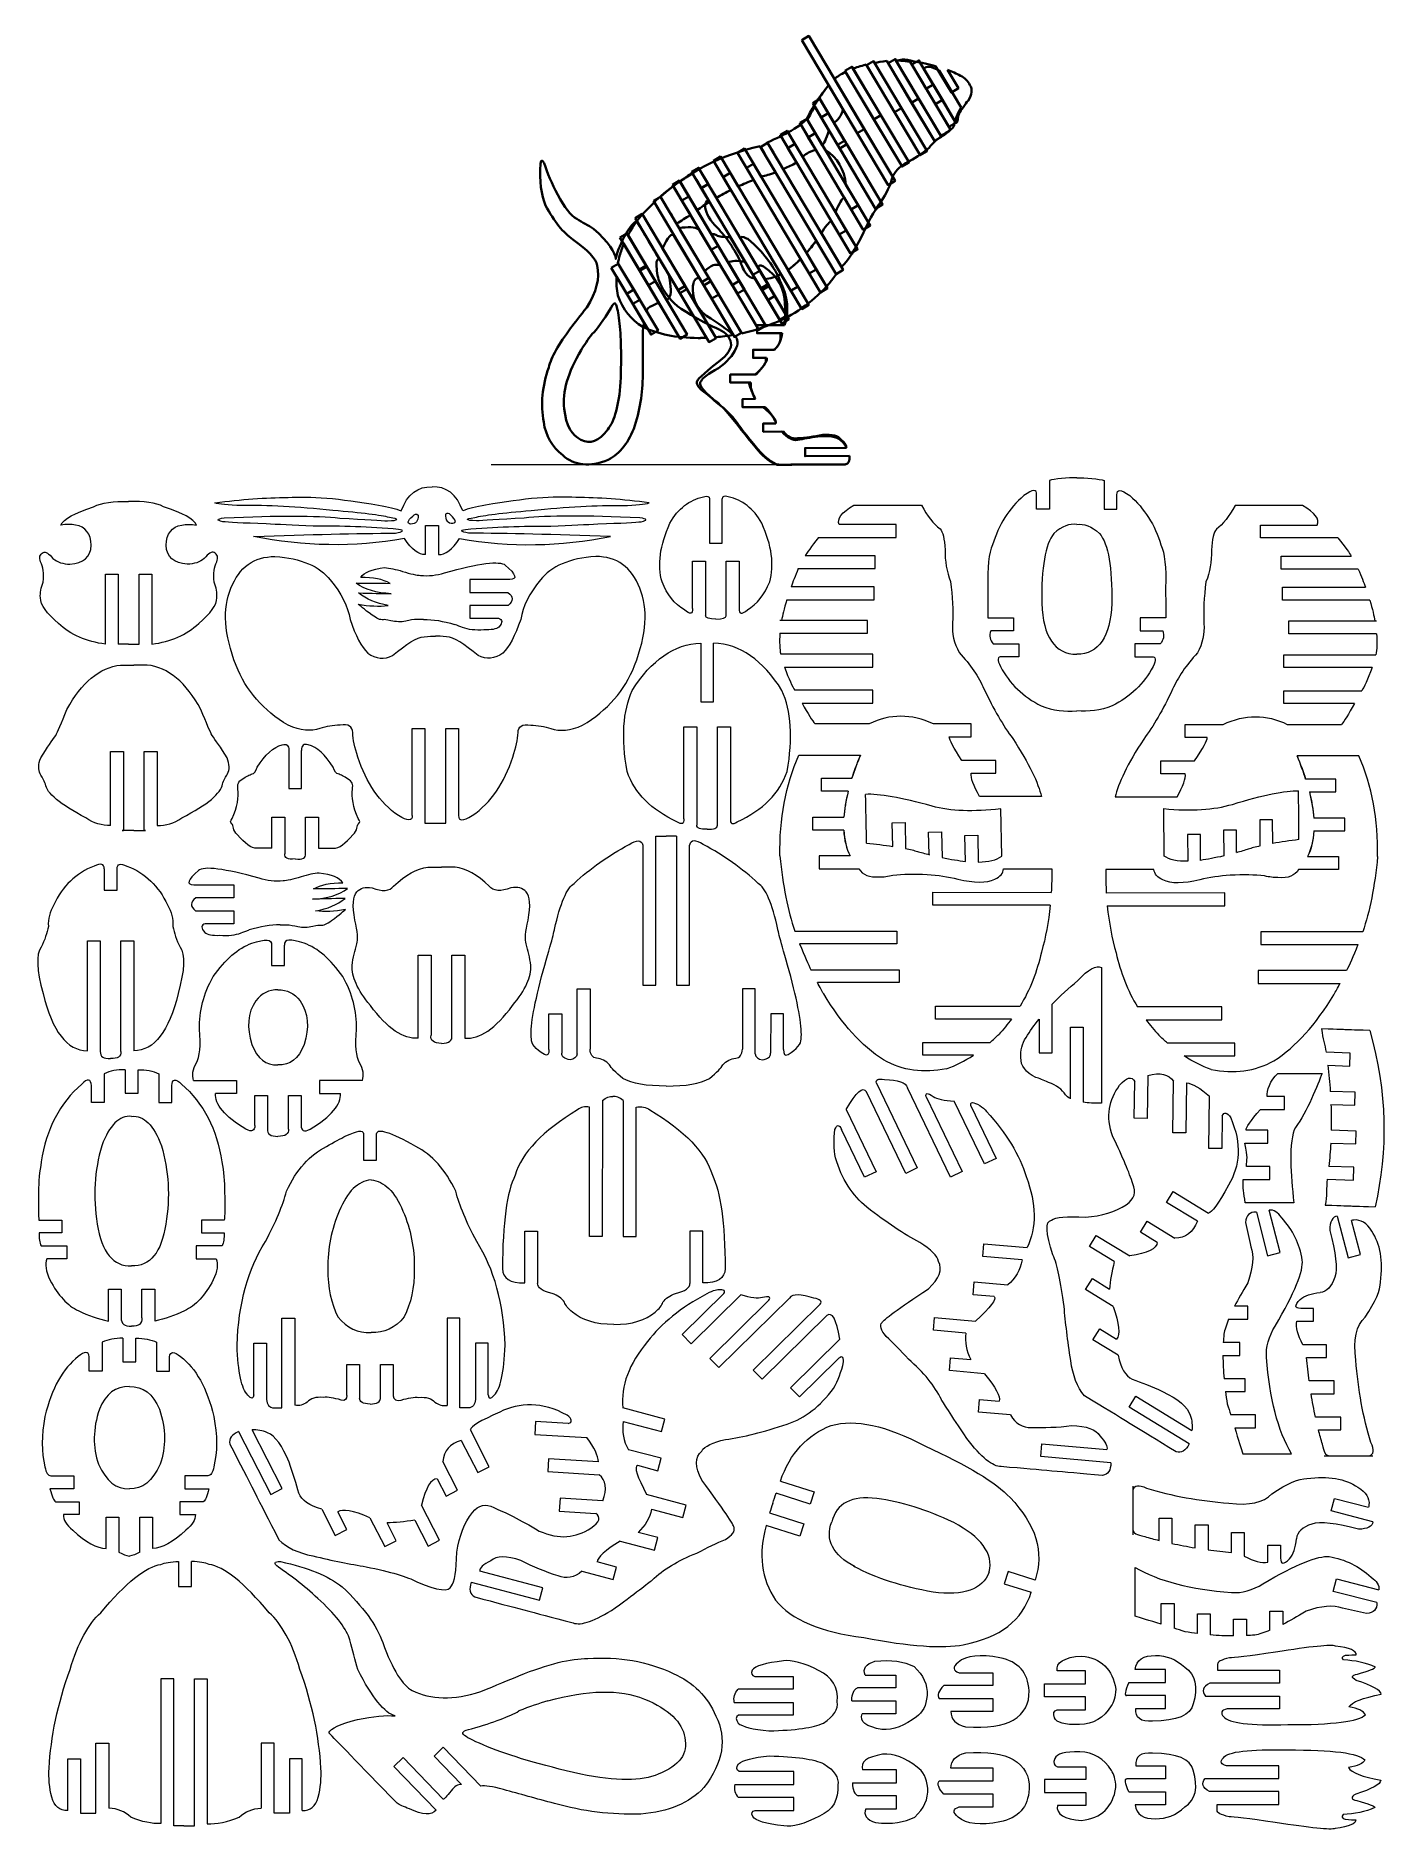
# Model space of a CAD drawing. Header units: inches. Extents: x -312 to -10, y -67 to 333.
import ezdxf

# ---------------------------------------------------------------- set-up
doc = ezdxf.new("R2010")
doc.units = ezdxf.units.IN
doc.header["$MEASUREMENT"] = 0
doc.layers.add('Layer 1', color=7, linetype='Continuous')

msp = doc.modelspace()

# ---------------------------------------------------------------- linework, layer by layer
at = {"layer": 'Layer 1', "color": 1, "lineweight": 35}
for points, knots in [([(-140.87, 332.28), (-140.87, 332.28), (-139.31, 333.21), (-139.31, 333.21), (-139.31, 333.21), (-139.31, 333.21), (-120.07, 300.86), (-120.07, 300.86), (-120.07, 300.86), (-120.07, 300.86), (-121.63, 299.93), (-121.63, 299.93), (-121.63, 299.93), (-121.63, 299.93), (-140.87, 332.28), (-140.87, 332.28)], [0, 0, 0, 0, 0.25, 0.25, 0.25, 0.25, 0.5, 0.5, 0.5, 0.5, 0.75, 0.75, 0.75, 0.75, 1, 1, 1, 1]), ([(-131.23, 325.42), (-131.23, 325.42), (-129.67, 326.34), (-129.67, 326.34), (-129.67, 326.34), (-129.67, 326.34), (-116.95, 304.97), (-116.95, 304.97), (-116.95, 304.97), (-116.95, 304.97), (-118.51, 304.04), (-118.51, 304.04), (-118.51, 304.04), (-118.51, 304.04), (-131.23, 325.42), (-131.23, 325.42)], [0, 0, 0, 0, 0.25, 0.25, 0.25, 0.25, 0.5, 0.5, 0.5, 0.5, 0.75, 0.75, 0.75, 0.75, 1, 1, 1, 1]), ([(-131.1, 325.19), (-131.1, 325.19), (-124.77, 314.56), (-124.77, 314.56), (-124.77, 314.56), (-124.77, 314.56), (-123.21, 315.49), (-123.21, 315.49), (-123.21, 315.49), (-123.21, 315.49), (-129.53, 326.12), (-129.53, 326.12)], [0, 0, 0, 0, 0.333333, 0.333333, 0.333333, 0.333333, 0.666667, 0.666667, 0.666667, 0.666667, 1, 1, 1, 1]), ([(-126.52, 326.79), (-126.52, 326.79), (-120.22, 316.18), (-120.22, 316.18), (-120.22, 316.18), (-120.22, 316.18), (-118.66, 317.11), (-118.66, 317.11), (-118.66, 317.11), (-118.66, 317.11), (-124.65, 327.19), (-124.65, 327.19)], [0, 0, 0, 0, 0.333333, 0.333333, 0.333333, 0.333333, 0.666667, 0.666667, 0.666667, 0.666667, 1, 1, 1, 1]), ([(-126.45, 326.66), (-126.45, 326.66), (-124.89, 327.59), (-124.89, 327.59), (-124.89, 327.59), (-124.89, 327.59), (-112.94, 307.5), (-112.94, 307.5), (-112.94, 307.5), (-112.94, 307.5), (-114.5, 306.57), (-114.5, 306.57), (-114.5, 306.57), (-114.5, 306.57), (-126.45, 326.66), (-126.45, 326.66)], [0, 0, 0, 0, 0.25, 0.25, 0.25, 0.25, 0.5, 0.5, 0.5, 0.5, 0.75, 0.75, 0.75, 0.75, 1, 1, 1, 1]), ([(-121.92, 327.63), (-121.92, 327.63), (-116.37, 318.29), (-116.37, 318.29), (-116.37, 318.29), (-116.37, 318.29), (-114.81, 319.22), (-114.81, 319.22), (-114.81, 319.22), (-114.81, 319.22), (-119.86, 327.71), (-119.86, 327.71)], [0, 0, 0, 0, 0.333333, 0.333333, 0.333333, 0.333333, 0.666667, 0.666667, 0.666667, 0.666667, 1, 1, 1, 1]), ([(-121.6, 327.1), (-121.6, 327.1), (-120.04, 328.02), (-120.04, 328.02), (-120.04, 328.02), (-120.04, 328.02), (-109.74, 310.7), (-109.74, 310.7), (-109.74, 310.7), (-109.74, 310.7), (-111.3, 309.77), (-111.3, 309.77), (-111.3, 309.77), (-111.3, 309.77), (-121.6, 327.1), (-121.6, 327.1)], [0, 0, 0, 0, 0.25, 0.25, 0.25, 0.25, 0.5, 0.5, 0.5, 0.5, 0.75, 0.75, 0.75, 0.75, 1, 1, 1, 1]), ([(-111.01, 326.48), (-112.55, 326.91), (-114.18, 327.24), (-115.84, 327.48), (-115.84, 327.48), (-117.95, 328.13), (-119.22, 328.09), (-119.64, 327.37)], [0, 0, 0, 0, 0.5, 0.5, 0.5, 0.5, 1, 1, 1, 1]), ([(-116.68, 327.41), (-116.68, 327.41), (-111.08, 318.01), (-111.08, 318.01), (-111.08, 318.01), (-111.08, 318.01), (-109.52, 318.94), (-109.52, 318.94), (-109.52, 318.94), (-109.52, 318.94), (-113.63, 325.84), (-113.63, 325.84)], [0, 0, 0, 0, 0.333333, 0.333333, 0.333333, 0.333333, 0.666667, 0.666667, 0.666667, 0.666667, 1, 1, 1, 1]), ([(-116.32, 326.82), (-116.32, 326.82), (-114.76, 327.75), (-114.76, 327.75), (-114.76, 327.75), (-114.76, 327.75), (-106.49, 313.84), (-106.49, 313.84), (-106.49, 313.84), (-106.49, 313.84), (-108.05, 312.91), (-108.05, 312.91), (-108.05, 312.91), (-108.05, 312.91), (-116.32, 326.82), (-116.32, 326.82)], [0, 0, 0, 0, 0.25, 0.25, 0.25, 0.25, 0.5, 0.5, 0.5, 0.5, 0.75, 0.75, 0.75, 0.75, 1, 1, 1, 1]), ([(-108.38, 325.61), (-108.38, 325.61), (-105.95, 321.51), (-105.95, 321.51), (-105.95, 321.51), (-105.95, 321.51), (-107.51, 320.58), (-107.51, 320.58), (-107.51, 320.58), (-107.51, 320.58), (-111.01, 326.48), (-111.01, 326.48)], [0, 0, 0, 0, 0.333333, 0.333333, 0.333333, 0.333333, 0.666667, 0.666667, 0.666667, 0.666667, 1, 1, 1, 1]), ([(-106.08, 314.51), (-106.09, 315.42), (-105.7, 316.33), (-104.91, 317.23), (-104.91, 317.23), (-104.49, 317.92), (-104.11, 318.42), (-103.76, 318.75), (-103.76, 318.75), (-102.87, 320.13), (-102.74, 321.3), (-103.38, 322.25), (-103.38, 322.25), (-103.83, 323.14), (-104.52, 323.83), (-105.44, 324.32), (-105.44, 324.32), (-106.43, 324.84), (-107.28, 325.2), (-108.38, 325.61)], [0, 0, 0, 0, 0.2, 0.2, 0.2, 0.2, 0.4, 0.4, 0.4, 0.4, 0.6, 0.6, 0.6, 0.6, 0.8, 0.8, 0.8, 0.8, 1, 1, 1, 1]), ([(-131.69, 316.84), (-134.44, 321.47), (-132.12, 317.57), (-134.88, 322.2), (-134.88, 322.2), (-135.87, 320.92), (-138.53, 317.53), (-139.51, 315.05), (-139.51, 315.05), (-139.99, 314.23), (-141.43, 313.12), (-143.27, 312.04), (-143.27, 312.04), (-144.88, 311.14), (-146.64, 310.27), (-148.56, 309.43)], [0, 0, 0, 0, 0.25, 0.25, 0.25, 0.25, 0.5, 0.5, 0.5, 0.5, 0.75, 0.75, 0.75, 0.75, 1, 1, 1, 1]), ([(-134.88, 322.2), (-134.88, 322.2), (-128.51, 311.49), (-128.51, 311.49), (-128.51, 311.49), (-128.51, 311.49), (-126.95, 312.42), (-126.95, 312.42), (-126.95, 312.42), (-126.95, 312.42), (-133.59, 323.59), (-133.59, 323.59)], [0, 0, 0, 0, 0.333333, 0.333333, 0.333333, 0.333333, 0.666667, 0.666667, 0.666667, 0.666667, 1, 1, 1, 1]), ([(-106.4, 313.7), (-106.4, 313.7), (-111.57, 322.39), (-111.57, 322.39), (-111.57, 322.39), (-111.57, 322.39), (-113.13, 321.46), (-113.13, 321.46), (-113.13, 321.46), (-113.13, 321.46), (-107.71, 312.34), (-107.71, 312.34)], [0, 0, 0, 0, 0.333333, 0.333333, 0.333333, 0.333333, 0.666667, 0.666667, 0.666667, 0.666667, 1, 1, 1, 1]), ([(-138.44, 318.23), (-138.44, 318.23), (-136.87, 319.15), (-136.87, 319.15), (-136.87, 319.15), (-136.87, 319.15), (-122.85, 295.58), (-122.85, 295.58), (-122.85, 295.58), (-122.85, 295.58), (-124.41, 294.65), (-124.41, 294.65), (-124.41, 294.65), (-124.41, 294.65), (-138.44, 318.23), (-138.44, 318.23)], [0, 0, 0, 0, 0.25, 0.25, 0.25, 0.25, 0.5, 0.5, 0.5, 0.5, 0.75, 0.75, 0.75, 0.75, 1, 1, 1, 1]), ([(-137.97, 317.45), (-137.97, 317.45), (-132.88, 308.89), (-132.88, 308.89), (-132.88, 308.89), (-132.88, 308.89), (-131.32, 309.82), (-131.32, 309.82), (-131.32, 309.82), (-131.32, 309.82), (-136.94, 319.27), (-136.94, 319.27)], [0, 0, 0, 0, 0.333333, 0.333333, 0.333333, 0.333333, 0.666667, 0.666667, 0.666667, 0.666667, 1, 1, 1, 1]), ([(-105.33, 317.26), (-106.22, 315.77), (-106.73, 314.45), (-106.85, 313.3), (-106.85, 313.3), (-107.01, 312.77), (-107.74, 312.06), (-109.04, 311.17), (-109.04, 311.17), (-110.45, 310.39), (-111.6, 309.41), (-112.49, 308.22), (-112.49, 308.22), (-114.18, 306.89), (-115.82, 305.81), (-117.4, 304.98), (-117.4, 304.98), (-118.7, 304.32), (-119.73, 303.35), (-120.49, 302.07), (-120.49, 302.07), (-121.16, 299.8), (-122.03, 297.92), (-123.11, 296.43), (-123.11, 296.43), (-124.89, 293.78), (-126.21, 291.41), (-127.07, 289.32), (-127.07, 289.32), (-128.95, 285.54), (-130.61, 283), (-132.04, 281.69)], [0, 0, 0, 0, 0.125, 0.125, 0.125, 0.125, 0.25, 0.25, 0.25, 0.25, 0.375, 0.375, 0.375, 0.375, 0.5, 0.5, 0.5, 0.5, 0.625, 0.625, 0.625, 0.625, 0.75, 0.75, 0.75, 0.75, 0.875, 0.875, 0.875, 0.875, 1, 1, 1, 1]), ([(-141.32, 313.78), (-141.32, 313.78), (-139.76, 314.71), (-139.76, 314.71), (-139.76, 314.71), (-139.76, 314.71), (-125.59, 290.89), (-125.59, 290.89), (-125.59, 290.89), (-125.59, 290.89), (-127.15, 289.96), (-127.15, 289.96), (-127.15, 289.96), (-127.15, 289.96), (-141.32, 313.78), (-141.32, 313.78)], [0, 0, 0, 0, 0.25, 0.25, 0.25, 0.25, 0.5, 0.5, 0.5, 0.5, 0.75, 0.75, 0.75, 0.75, 1, 1, 1, 1]), ([(-134.8, 312.11), (-134.8, 312.11), (-136.53, 315.02), (-136.53, 315.02), (-136.53, 315.02), (-136.53, 315.02), (-134.97, 315.95), (-134.97, 315.95), (-134.97, 315.95), (-134.97, 315.95), (-133.73, 313.87), (-133.73, 313.87)], [0, 0, 0, 0, 0.333333, 0.333333, 0.333333, 0.333333, 0.666667, 0.666667, 0.666667, 0.666667, 1, 1, 1, 1]), ([(-150.18, 308.63), (-147.42, 304), (-149.46, 307.43), (-146.71, 302.8), (-146.71, 302.8), (-148.07, 302.19), (-148.84, 302.15), (-149.92, 301.76)], [0, 0, 0, 0, 0.5, 0.5, 0.5, 0.5, 1, 1, 1, 1]), ([(-150.05, 308.41), (-150.05, 308.41), (-148.48, 309.34), (-148.48, 309.34), (-148.48, 309.34), (-148.48, 309.34), (-131.64, 281.02), (-131.64, 281.02), (-131.64, 281.02), (-131.64, 281.02), (-133.2, 280.09), (-133.2, 280.09), (-133.2, 280.09), (-133.2, 280.09), (-150.05, 308.41), (-150.05, 308.41)], [0, 0, 0, 0, 0.25, 0.25, 0.25, 0.25, 0.5, 0.5, 0.5, 0.5, 0.75, 0.75, 0.75, 0.75, 1, 1, 1, 1]), ([(-148.56, 309.43), (-147.61, 307.85), (-145.74, 304.73), (-145.01, 303.5), (-145.01, 303.5), (-143.74, 304.14), (-143.04, 304.23), (-142.06, 304.96), (-142.06, 304.96), (-142.06, 304.96), (-143.98, 308.19), (-143.98, 308.19), (-143.98, 308.19), (-143.98, 308.19), (-142.42, 309.12), (-142.42, 309.12), (-142.42, 309.12), (-142.42, 309.12), (-140.73, 306.28), (-140.73, 306.28), (-140.73, 306.28), (-139.79, 306.84), (-139.85, 307.17), (-137.75, 307.77), (-137.75, 307.77), (-137.75, 307.77), (-139.41, 310.56), (-139.41, 310.56), (-139.41, 310.56), (-139.41, 310.56), (-137.85, 311.49), (-137.85, 311.49), (-137.85, 311.49), (-137.85, 311.49), (-136.29, 308.87), (-136.29, 308.87)], [0, 0, 0, 0, 0.111111, 0.111111, 0.111111, 0.111111, 0.222222, 0.222222, 0.222222, 0.222222, 0.333333, 0.333333, 0.333333, 0.333333, 0.444444, 0.444444, 0.444444, 0.444444, 0.555556, 0.555556, 0.555556, 0.555556, 0.666667, 0.666667, 0.666667, 0.666667, 0.777778, 0.777778, 0.777778, 0.777778, 0.888889, 0.888889, 0.888889, 0.888889, 1, 1, 1, 1]), ([(-145.72, 311.12), (-145.72, 311.12), (-144.16, 312.05), (-144.16, 312.05), (-144.16, 312.05), (-144.16, 312.05), (-128.44, 285.63), (-128.44, 285.63), (-128.44, 285.63), (-128.44, 285.63), (-130, 284.7), (-130, 284.7), (-130, 284.7), (-130, 284.7), (-145.72, 311.12), (-145.72, 311.12)], [0, 0, 0, 0, 0.25, 0.25, 0.25, 0.25, 0.5, 0.5, 0.5, 0.5, 0.75, 0.75, 0.75, 0.75, 1, 1, 1, 1]), ([(-160.57, 305.37), (-160.57, 305.37), (-159.01, 306.29), (-159.01, 306.29), (-159.01, 306.29), (-159.01, 306.29), (-139.33, 273.21), (-139.33, 273.21), (-139.33, 273.21), (-139.33, 273.21), (-140.89, 272.28), (-140.89, 272.28), (-140.89, 272.28), (-140.89, 272.28), (-160.57, 305.37), (-160.57, 305.37)], [0, 0, 0, 0, 0.25, 0.25, 0.25, 0.25, 0.5, 0.5, 0.5, 0.5, 0.75, 0.75, 0.75, 0.75, 1, 1, 1, 1]), ([(-155.23, 307.14), (-155.23, 307.14), (-153.67, 308.07), (-153.67, 308.07), (-153.67, 308.07), (-153.67, 308.07), (-135.16, 276.94), (-135.16, 276.94), (-135.16, 276.94), (-135.16, 276.94), (-136.72, 276.01), (-136.72, 276.01), (-136.72, 276.01), (-136.72, 276.01), (-155.23, 307.14), (-155.23, 307.14)], [0, 0, 0, 0, 0.25, 0.25, 0.25, 0.25, 0.5, 0.5, 0.5, 0.5, 0.75, 0.75, 0.75, 0.75, 1, 1, 1, 1]), ([(-151.64, 301.09), (-151.64, 301.09), (-153.22, 303.76), (-153.22, 303.76), (-153.22, 303.76), (-153.22, 303.76), (-151.66, 304.69), (-151.66, 304.69), (-151.66, 304.69), (-151.66, 304.69), (-149.92, 301.76), (-149.92, 301.76)], [0, 0, 0, 0, 0.333333, 0.333333, 0.333333, 0.333333, 0.666667, 0.666667, 0.666667, 0.666667, 1, 1, 1, 1]), ([(-169.7, 300.01), (-169.7, 300.01), (-168.14, 300.93), (-168.14, 300.93), (-168.14, 300.93), (-168.14, 300.93), (-148.89, 268.56), (-148.89, 268.56), (-148.89, 268.56), (-148.89, 268.56), (-150.45, 267.64), (-150.45, 267.64), (-150.45, 267.64), (-150.45, 267.64), (-169.7, 300.01), (-169.7, 300.01)], [0, 0, 0, 0, 0.25, 0.25, 0.25, 0.25, 0.5, 0.5, 0.5, 0.5, 0.75, 0.75, 0.75, 0.75, 1, 1, 1, 1]), ([(-169.53, 299.72), (-169.53, 299.72), (-161.06, 285.47), (-161.06, 285.47), (-161.06, 285.47), (-161.06, 285.47), (-159.5, 286.4), (-159.5, 286.4), (-159.5, 286.4), (-159.5, 286.4), (-168.08, 300.75), (-168.08, 300.75)], [0, 0, 0, 0, 0.333333, 0.333333, 0.333333, 0.333333, 0.666667, 0.666667, 0.666667, 0.666667, 1, 1, 1, 1]), ([(-165.45, 302.88), (-165.45, 302.88), (-163.89, 303.81), (-163.89, 303.81), (-163.89, 303.81), (-163.89, 303.81), (-144.24, 270.78), (-144.24, 270.78), (-144.24, 270.78), (-144.24, 270.78), (-145.8, 269.85), (-145.8, 269.85), (-145.8, 269.85), (-145.8, 269.85), (-165.45, 302.88), (-165.45, 302.88)], [0, 0, 0, 0, 0.25, 0.25, 0.25, 0.25, 0.5, 0.5, 0.5, 0.5, 0.75, 0.75, 0.75, 0.75, 1, 1, 1, 1]), ([(-161.46, 296.16), (-161.46, 296.16), (-163.27, 299.22), (-163.27, 299.22), (-163.27, 299.22), (-163.27, 299.22), (-161.71, 300.15), (-161.71, 300.15), (-161.71, 300.15), (-161.71, 300.15), (-159.89, 297.09), (-159.89, 297.09)], [0, 0, 0, 0, 0.333333, 0.333333, 0.333333, 0.333333, 0.666667, 0.666667, 0.666667, 0.666667, 1, 1, 1, 1]), ([(-156.68, 298.83), (-156.68, 298.83), (-158.41, 301.72), (-158.41, 301.72), (-158.41, 301.72), (-158.41, 301.72), (-156.84, 302.65), (-156.84, 302.65), (-156.84, 302.65), (-156.84, 302.65), (-155.04, 299.62), (-155.04, 299.62)], [0, 0, 0, 0, 0.333333, 0.333333, 0.333333, 0.333333, 0.666667, 0.666667, 0.666667, 0.666667, 1, 1, 1, 1]), ([(-169.53, 299.72), (-171.44, 298.31), (-173.15, 296.81), (-174.59, 295.26), (-174.59, 295.26), (-176.66, 293.32), (-178.35, 291.13), (-179.62, 288.77)], [0, 0, 0, 0, 0.5, 0.5, 0.5, 0.5, 1, 1, 1, 1]), ([(-173.92, 296.39), (-173.92, 296.39), (-172.36, 297.32), (-172.36, 297.32), (-172.36, 297.32), (-172.36, 297.32), (-154.32, 266.98), (-154.32, 266.98), (-154.32, 266.98), (-154.32, 266.98), (-155.88, 266.06), (-155.88, 266.06), (-155.88, 266.06), (-155.88, 266.06), (-173.92, 296.39), (-173.92, 296.39)], [0, 0, 0, 0, 0.25, 0.25, 0.25, 0.25, 0.5, 0.5, 0.5, 0.5, 0.75, 0.75, 0.75, 0.75, 1, 1, 1, 1]), ([(-165.7, 293.28), (-165.7, 293.28), (-167.6, 296.47), (-167.6, 296.47), (-167.6, 296.47), (-167.6, 296.47), (-166.04, 297.4), (-166.04, 297.4), (-166.04, 297.4), (-166.04, 297.4), (-164.22, 294.34), (-164.22, 294.34)], [0, 0, 0, 0, 0.333333, 0.333333, 0.333333, 0.333333, 0.666667, 0.666667, 0.666667, 0.666667, 1, 1, 1, 1]), ([(-151.32, 279.13), (-152.32, 279.11), (-153.14, 279.75), (-153.79, 281.05), (-153.79, 281.05), (-154.08, 281.53), (-154.34, 282.11), (-154.55, 282.79), (-154.55, 282.79), (-155.11, 284.06), (-155.91, 285.47), (-156.95, 287.01), (-156.95, 287.01), (-157.79, 288.25), (-158.71, 289.37), (-159.69, 290.37), (-159.69, 290.37), (-161.37, 292.09), (-162.27, 293.58), (-162.38, 294.85), (-162.38, 294.85), (-162.47, 295.7), (-162.26, 296.31), (-161.76, 296.68)], [0, 0, 0, 0, 0.166667, 0.166667, 0.166667, 0.166667, 0.333333, 0.333333, 0.333333, 0.333333, 0.5, 0.5, 0.5, 0.5, 0.666667, 0.666667, 0.666667, 0.666667, 0.833333, 0.833333, 0.833333, 0.833333, 1, 1, 1, 1]), ([(-131.44, 297.16), (-131.44, 297.16), (-129.86, 294.5), (-129.86, 294.5), (-129.86, 294.5), (-129.86, 294.5), (-128.3, 295.43), (-128.3, 295.43), (-128.3, 295.43), (-128.3, 295.43), (-131.02, 300.02), (-131.02, 300.02)], [0, 0, 0, 0, 0.333333, 0.333333, 0.333333, 0.333333, 0.666667, 0.666667, 0.666667, 0.666667, 1, 1, 1, 1]), ([(-178.01, 292.56), (-178.01, 292.56), (-176.45, 293.49), (-176.45, 293.49), (-176.45, 293.49), (-176.45, 293.49), (-159.99, 265.82), (-159.99, 265.82), (-159.99, 265.82), (-159.99, 265.82), (-161.55, 264.9), (-161.55, 264.9), (-161.55, 264.9), (-161.55, 264.9), (-178.01, 292.56), (-178.01, 292.56)], [0, 0, 0, 0, 0.25, 0.25, 0.25, 0.25, 0.5, 0.5, 0.5, 0.5, 0.75, 0.75, 0.75, 0.75, 1, 1, 1, 1]), ([(-134.28, 291.88), (-134.28, 291.88), (-132.51, 288.91), (-132.51, 288.91), (-132.51, 288.91), (-132.51, 288.91), (-130.95, 289.83), (-130.95, 289.83), (-130.95, 289.83), (-130.95, 289.83), (-133.38, 293.92), (-133.38, 293.92)], [0, 0, 0, 0, 0.333333, 0.333333, 0.333333, 0.333333, 0.666667, 0.666667, 0.666667, 0.666667, 1, 1, 1, 1]), ([(-181.42, 288.23), (-181.42, 288.23), (-179.86, 289.16), (-179.86, 289.16), (-179.86, 289.16), (-179.86, 289.16), (-166.43, 266.59), (-166.43, 266.59), (-166.43, 266.59), (-166.43, 266.59), (-167.99, 265.66), (-167.99, 265.66), (-167.99, 265.66), (-167.99, 265.66), (-181.42, 288.23), (-181.42, 288.23)], [0, 0, 0, 0, 0.25, 0.25, 0.25, 0.25, 0.5, 0.5, 0.5, 0.5, 0.75, 0.75, 0.75, 0.75, 1, 1, 1, 1]), ([(-180.56, 286.8), (-180.56, 286.8), (-175.08, 277.59), (-175.08, 277.59), (-175.08, 277.59), (-175.08, 277.59), (-173.52, 278.52), (-173.52, 278.52), (-173.52, 278.52), (-173.52, 278.52), (-179.62, 288.77), (-179.62, 288.77)], [0, 0, 0, 0, 0.333333, 0.333333, 0.333333, 0.333333, 0.666667, 0.666667, 0.666667, 0.666667, 1, 1, 1, 1]), ([(-141.13, 283.43), (-141.13, 283.43), (-139.21, 280.2), (-139.21, 280.2), (-139.21, 280.2), (-139.21, 280.2), (-137.65, 281.13), (-137.65, 281.13), (-137.65, 281.13), (-137.65, 281.13), (-139.83, 284.8), (-139.83, 284.8)], [0, 0, 0, 0, 0.333333, 0.333333, 0.333333, 0.333333, 0.666667, 0.666667, 0.666667, 0.666667, 1, 1, 1, 1]), ([(-183.35, 281.48), (-183.35, 281.48), (-181.79, 282.4), (-181.79, 282.4), (-181.79, 282.4), (-181.79, 282.4), (-172.92, 267.5), (-172.92, 267.5), (-172.92, 267.5), (-172.92, 267.5), (-174.48, 266.57), (-174.48, 266.57), (-174.48, 266.57), (-174.48, 266.57), (-183.35, 281.48), (-183.35, 281.48)], [0, 0, 0, 0, 0.25, 0.25, 0.25, 0.25, 0.5, 0.5, 0.5, 0.5, 0.75, 0.75, 0.75, 0.75, 1, 1, 1, 1]), ([(-182.21, 279.56), (-182.21, 279.56), (-178.55, 273.42), (-178.55, 273.42), (-178.55, 273.42), (-178.55, 273.42), (-176.99, 274.34), (-176.99, 274.34), (-176.99, 274.34), (-176.99, 274.34), (-181.86, 282.53), (-181.86, 282.53)], [0, 0, 0, 0, 0.333333, 0.333333, 0.333333, 0.333333, 0.666667, 0.666667, 0.666667, 0.666667, 1, 1, 1, 1]), ([(-145.52, 280.07), (-145.52, 280.07), (-143.29, 276.31), (-143.29, 276.31), (-143.29, 276.31), (-143.29, 276.31), (-141.73, 277.24), (-141.73, 277.24), (-141.73, 277.24), (-141.73, 277.24), (-143.97, 281.01), (-143.97, 281.01)], [0, 0, 0, 0, 0.333333, 0.333333, 0.333333, 0.333333, 0.666667, 0.666667, 0.666667, 0.666667, 1, 1, 1, 1]), ([(-160.1, 266.01), (-160.1, 266.01), (-166.48, 276.73), (-166.48, 276.73), (-166.48, 276.73), (-166.48, 276.73), (-168.04, 275.8), (-168.04, 275.8), (-168.04, 275.8), (-168.04, 275.8), (-162.14, 265.88), (-162.14, 265.88)], [0, 0, 0, 0, 0.333333, 0.333333, 0.333333, 0.333333, 0.666667, 0.666667, 0.666667, 0.666667, 1, 1, 1, 1]), ([(-154.25, 266.84), (-154.25, 266.84), (-161.6, 279.22), (-161.6, 279.22), (-161.6, 279.22), (-161.6, 279.22), (-163.16, 278.29), (-163.16, 278.29), (-163.16, 278.29), (-163.16, 278.29), (-156.14, 266.51), (-156.14, 266.51)], [0, 0, 0, 0, 0.333333, 0.333333, 0.333333, 0.333333, 0.666667, 0.666667, 0.666667, 0.666667, 1, 1, 1, 1]), ([(-149.12, 278.98), (-149.12, 278.98), (-146.88, 275.22), (-146.88, 275.22), (-146.88, 275.22), (-146.88, 275.22), (-148.44, 274.29), (-148.44, 274.29), (-148.44, 274.29), (-148.44, 274.29), (-151.32, 279.13), (-151.32, 279.13)], [0, 0, 0, 0, 0.333333, 0.333333, 0.333333, 0.333333, 0.666667, 0.666667, 0.666667, 0.666667, 1, 1, 1, 1]), ([(-181.89, 275.32), (-180.82, 272.2), (-178.96, 269.86), (-176.3, 268.32), (-176.3, 268.32), (-173.01, 266.68), (-168.9, 265.84), (-163.96, 265.82), (-163.96, 265.82), (-163.69, 265.82), (-163.42, 265.83), (-163.15, 265.84), (-163.15, 265.84), (-162.82, 265.85), (-162.46, 265.86), (-162.14, 265.88)], [0, 0, 0, 0, 0.25, 0.25, 0.25, 0.25, 0.5, 0.5, 0.5, 0.5, 0.75, 0.75, 0.75, 0.75, 1, 1, 1, 1])]:
    msp.add_open_spline(points, degree=3, knots=knots, dxfattribs=at)
for points in [[(-131.1, 325.19), (-132.21, 324.62), (-133.04, 324.08), (-133.59, 323.59)], [(-126.52, 326.79), (-127.83, 326.45), (-128.79, 326.16), (-129.41, 325.92)], [(-121.92, 327.63), (-123.05, 327.47), (-123.96, 327.33), (-124.65, 327.19)], [(-116.68, 327.41), (-118.35, 327.65), (-119.41, 327.75), (-119.86, 327.71)], [(-119.64, 327.37), (-119.64, 327.37), (-109.84, 310.91), (-109.84, 310.91)], [(-113.63, 325.84), (-113.11, 326.57), (-111.97, 326.45), (-110.2, 325.46)], [(-110.2, 325.46), (-110.2, 325.46), (-105.33, 317.26), (-105.33, 317.26)], [(-134.88, 322.2), (-136.01, 320.79), (-136.7, 319.81), (-136.94, 319.27)], [(-137.97, 317.45), (-138.85, 315.96), (-139.38, 314.94), (-139.57, 314.38)], [(-133.73, 313.87), (-133.02, 314.18), (-131.94, 315.41), (-131.69, 316.84)], [(-135.66, 307.8), (-135.66, 307.8), (-139.57, 314.38), (-139.57, 314.38)], [(-109.84, 310.91), (-108.95, 311.43), (-108.29, 311.87), (-107.71, 312.34)], [(-106.41, 313.71), (-106.19, 314.02), (-106.11, 314.24), (-106.08, 314.51)], [(-150.18, 308.63), (-159.03, 306.61), (-166.23, 302.79), (-172.36, 297.32)], [(-136.29, 308.87), (-135.91, 309.03), (-135.52, 310.04), (-134.8, 312.11)], [(-131.02, 300.02), (-131.35, 303.44), (-132.9, 306.03), (-135.66, 307.8)], [(-165.25, 302.54), (-166.23, 301.96), (-167.19, 301.35), (-168.08, 300.75)], [(-165.25, 302.54), (-164.08, 300.59), (-162.92, 298.63), (-161.76, 296.68)], [(-151.64, 301.09), (-152.83, 300.62), (-153.89, 300.16), (-155.04, 299.62)], [(-168.76, 291.27), (-171.52, 295.9), (-169.61, 292.69), (-172.36, 297.32)], [(-161.46, 296.16), (-162.43, 295.56), (-163.28, 295), (-164.22, 294.34)], [(-156.69, 298.83), (-157.73, 298.3), (-158.89, 297.67), (-159.89, 297.09)], [(-133.38, 293.92), (-132.46, 295.88), (-131.81, 296.96), (-131.44, 297.16)], [(-165.7, 293.28), (-166.71, 292.53), (-167.8, 292.09), (-168.76, 291.27)], [(-136.5, 289.19), (-135.61, 290.73), (-134.87, 291.62), (-134.28, 291.88)], [(-132.04, 281.69), (-132.04, 281.69), (-136.5, 289.19), (-136.5, 289.19)], [(-181.86, 282.53), (-181.78, 282.92), (-181.61, 283.75), (-181.51, 284.15)], [(-180.56, 286.8), (-180.92, 285.95), (-181.24, 285.05), (-181.51, 284.15)], [(-139.83, 284.8), (-139.19, 285.51), (-138.46, 286.42), (-137.63, 287.53)], [(-137.63, 287.53), (-138.37, 286.53), (-139.09, 285.64), (-139.82, 284.82)], [(-133.17, 280.04), (-133.17, 280.04), (-137.63, 287.53), (-137.63, 287.53)], [(-141.13, 283.43), (-142.09, 282.47), (-143.03, 281.66), (-143.97, 281.01)], [(-141.13, 283.43), (-142.16, 282.4), (-143.11, 281.6), (-143.97, 281.01)], [(-181.89, 275.32), (-182.16, 276.67), (-182.27, 278.09), (-182.21, 279.56)], [(-145.52, 280.07), (-146.75, 279.45), (-147.91, 279.07), (-149.12, 278.98)], [(-145.52, 280.07), (-146.76, 279.43), (-147.96, 279.06), (-149.12, 278.98)], [(-144.06, 270.47), (-139.52, 273.05), (-135.89, 276.24), (-133.17, 280.04)], [(-144.06, 270.47), (-147.88, 268.68), (-151.28, 267.47), (-154.25, 266.84)], [(-156.14, 266.51), (-157.99, 266.23), (-159.31, 266.06), (-160.1, 266.01)]]:
    msp.add_open_spline(points, degree=3, dxfattribs=at)
at = {"layer": 'Layer 1', "lineweight": 35}
for points, knots in [([(-116.32, 326.82), (-116.32, 326.82), (-114.76, 327.75), (-114.76, 327.75), (-114.76, 327.75), (-114.76, 327.75), (-111.53, 322.32), (-111.53, 322.32), (-111.53, 322.32), (-111.53, 322.32), (-113.09, 321.39), (-113.09, 321.39), (-113.09, 321.39), (-113.09, 321.39), (-116.32, 326.82), (-116.32, 326.82)], [0, 0, 0, 0, 0.25, 0.25, 0.25, 0.25, 0.5, 0.5, 0.5, 0.5, 0.75, 0.75, 0.75, 0.75, 1, 1, 1, 1]), ([(-138.44, 318.23), (-138.44, 318.23), (-136.87, 319.15), (-136.87, 319.15), (-136.87, 319.15), (-136.87, 319.15), (-134.97, 315.96), (-134.97, 315.96), (-134.97, 315.96), (-134.97, 315.96), (-136.53, 315.03), (-136.53, 315.03), (-136.53, 315.03), (-136.53, 315.03), (-138.44, 318.23), (-138.44, 318.23)], [0, 0, 0, 0, 0.25, 0.25, 0.25, 0.25, 0.5, 0.5, 0.5, 0.5, 0.75, 0.75, 0.75, 0.75, 1, 1, 1, 1]), ([(-120.22, 316.18), (-120.22, 316.18), (-118.66, 317.11), (-118.66, 317.11), (-118.66, 317.11), (-118.66, 317.11), (-112.94, 307.5), (-112.94, 307.5), (-112.94, 307.5), (-112.94, 307.5), (-114.5, 306.57), (-114.5, 306.57), (-114.5, 306.57), (-114.5, 306.57), (-120.22, 316.18), (-120.22, 316.18)], [0, 0, 0, 0, 0.25, 0.25, 0.25, 0.25, 0.5, 0.5, 0.5, 0.5, 0.75, 0.75, 0.75, 0.75, 1, 1, 1, 1]), ([(-116.37, 318.29), (-116.37, 318.29), (-114.81, 319.22), (-114.81, 319.22), (-114.81, 319.22), (-114.81, 319.22), (-109.74, 310.7), (-109.74, 310.7), (-109.74, 310.7), (-109.74, 310.7), (-111.3, 309.77), (-111.3, 309.77), (-111.3, 309.77), (-111.3, 309.77), (-116.37, 318.29), (-116.37, 318.29)], [0, 0, 0, 0, 0.25, 0.25, 0.25, 0.25, 0.5, 0.5, 0.5, 0.5, 0.75, 0.75, 0.75, 0.75, 1, 1, 1, 1]), ([(-111.08, 318.01), (-111.08, 318.01), (-109.52, 318.94), (-109.52, 318.94), (-109.52, 318.94), (-109.52, 318.94), (-106.49, 313.84), (-106.49, 313.84), (-106.49, 313.84), (-106.49, 313.84), (-108.05, 312.91), (-108.05, 312.91), (-108.05, 312.91), (-108.05, 312.91), (-111.08, 318.01), (-111.08, 318.01)], [0, 0, 0, 0, 0.25, 0.25, 0.25, 0.25, 0.5, 0.5, 0.5, 0.5, 0.75, 0.75, 0.75, 0.75, 1, 1, 1, 1]), ([(-141.32, 313.78), (-141.32, 313.78), (-139.76, 314.71), (-139.76, 314.71), (-139.76, 314.71), (-139.76, 314.71), (-137.86, 311.51), (-137.86, 311.51), (-137.86, 311.51), (-137.86, 311.51), (-139.42, 310.58), (-139.42, 310.58), (-139.42, 310.58), (-139.42, 310.58), (-141.32, 313.78), (-141.32, 313.78)], [0, 0, 0, 0, 0.25, 0.25, 0.25, 0.25, 0.5, 0.5, 0.5, 0.5, 0.75, 0.75, 0.75, 0.75, 1, 1, 1, 1]), ([(-128.51, 311.49), (-128.51, 311.49), (-126.95, 312.42), (-126.95, 312.42), (-126.95, 312.42), (-126.95, 312.42), (-120.07, 300.86), (-120.07, 300.86), (-120.07, 300.86), (-120.07, 300.86), (-121.63, 299.93), (-121.63, 299.93), (-121.63, 299.93), (-121.63, 299.93), (-128.51, 311.49), (-128.51, 311.49)], [0, 0, 0, 0, 0.25, 0.25, 0.25, 0.25, 0.5, 0.5, 0.5, 0.5, 0.75, 0.75, 0.75, 0.75, 1, 1, 1, 1]), ([(-124.77, 314.56), (-124.77, 314.56), (-123.21, 315.49), (-123.21, 315.49), (-123.21, 315.49), (-123.21, 315.49), (-116.95, 304.97), (-116.95, 304.97), (-116.95, 304.97), (-116.95, 304.97), (-118.51, 304.04), (-118.51, 304.04), (-118.51, 304.04), (-118.51, 304.04), (-124.77, 314.56), (-124.77, 314.56)], [0, 0, 0, 0, 0.25, 0.25, 0.25, 0.25, 0.5, 0.5, 0.5, 0.5, 0.75, 0.75, 0.75, 0.75, 1, 1, 1, 1]), ([(-145.72, 311.12), (-145.72, 311.12), (-144.16, 312.05), (-144.16, 312.05), (-144.16, 312.05), (-144.16, 312.05), (-142.42, 309.12), (-142.42, 309.12), (-142.42, 309.12), (-142.42, 309.12), (-143.98, 308.19), (-143.98, 308.19), (-143.98, 308.19), (-143.98, 308.19), (-145.72, 311.12), (-145.72, 311.12)], [0, 0, 0, 0, 0.25, 0.25, 0.25, 0.25, 0.5, 0.5, 0.5, 0.5, 0.75, 0.75, 0.75, 0.75, 1, 1, 1, 1]), ([(-132.41, 308.1), (-132.41, 308.1), (-130.85, 309.03), (-130.85, 309.03), (-130.85, 309.03), (-130.85, 309.03), (-122.85, 295.58), (-122.85, 295.58), (-122.85, 295.58), (-122.85, 295.58), (-124.41, 294.65), (-124.41, 294.65), (-124.41, 294.65), (-124.41, 294.65), (-132.41, 308.1), (-132.41, 308.1)], [0, 0, 0, 0, 0.25, 0.25, 0.25, 0.25, 0.5, 0.5, 0.5, 0.5, 0.75, 0.75, 0.75, 0.75, 1, 1, 1, 1]), ([(-177.62, 291.81), (-178.29, 291.73), (-179.24, 290.6), (-180.47, 288.41), (-180.47, 288.41), (-181.53, 286.33), (-182.16, 284.67), (-182.37, 283.42), (-182.37, 283.42), (-182.38, 284.93), (-184.02, 287.19), (-187.3, 290.21), (-187.3, 290.21), (-188.52, 290.9), (-189.77, 291.63), (-191.07, 292.39), (-191.07, 292.39), (-192.38, 293.17), (-193.78, 294.96), (-195.28, 297.77), (-195.28, 297.77), (-196.6, 300.29), (-197.61, 302.63), (-198.33, 304.8), (-198.33, 304.8), (-198.69, 305.64), (-198.97, 305.62), (-199.17, 304.72), (-199.17, 304.72), (-199.37, 300.8), (-198.99, 297.69), (-198.01, 295.38), (-198.01, 295.38), (-196.09, 291.79), (-194.05, 289.27), (-191.9, 287.8), (-191.9, 287.8), (-188.56, 285.42), (-186.76, 283.48), (-186.49, 282.01), (-186.49, 282.01), (-185.87, 279.16), (-186.66, 276.03), (-188.84, 272.63), (-188.84, 272.63), (-190.3, 270.77), (-191.49, 269.23), (-192.42, 268.01), (-192.42, 268.01), (-195.11, 264.46), (-196.73, 261.55), (-197.29, 259.28), (-197.29, 259.28), (-198.77, 255.1), (-199.15, 251.03), (-198.42, 247.06)], [0, 0, 0, 0, 0.071429, 0.071429, 0.071429, 0.071429, 0.142857, 0.142857, 0.142857, 0.142857, 0.214286, 0.214286, 0.214286, 0.214286, 0.285714, 0.285714, 0.285714, 0.285714, 0.357143, 0.357143, 0.357143, 0.357143, 0.428571, 0.428571, 0.428571, 0.428571, 0.5, 0.5, 0.5, 0.5, 0.571429, 0.571429, 0.571429, 0.571429, 0.642857, 0.642857, 0.642857, 0.642857, 0.714286, 0.714286, 0.714286, 0.714286, 0.785714, 0.785714, 0.785714, 0.785714, 0.857143, 0.857143, 0.857143, 0.857143, 0.928571, 0.928571, 0.928571, 0.928571, 1, 1, 1, 1]), ([(-165.44, 302.87), (-165.44, 302.87), (-163.88, 303.8), (-163.88, 303.8), (-163.88, 303.8), (-163.88, 303.8), (-161.75, 300.22), (-161.75, 300.22), (-161.75, 300.22), (-161.75, 300.22), (-163.31, 299.29), (-163.31, 299.29), (-163.31, 299.29), (-163.31, 299.29), (-165.44, 302.87), (-165.44, 302.87)], [0, 0, 0, 0, 0.25, 0.25, 0.25, 0.25, 0.5, 0.5, 0.5, 0.5, 0.75, 0.75, 0.75, 0.75, 1, 1, 1, 1]), ([(-173.92, 296.39), (-173.92, 296.39), (-172.36, 297.32), (-172.36, 297.32), (-172.36, 297.32), (-172.36, 297.32), (-161.6, 279.22), (-161.6, 279.22), (-161.6, 279.22), (-161.6, 279.22), (-163.16, 278.29), (-163.16, 278.29), (-163.16, 278.29), (-163.16, 278.29), (-173.92, 296.39), (-173.92, 296.39)], [0, 0, 0, 0, 0.25, 0.25, 0.25, 0.25, 0.5, 0.5, 0.5, 0.5, 0.75, 0.75, 0.75, 0.75, 1, 1, 1, 1]), ([(-178.01, 292.56), (-178.01, 292.56), (-176.45, 293.49), (-176.45, 293.49), (-176.45, 293.49), (-176.45, 293.49), (-166.48, 276.73), (-166.48, 276.73), (-166.48, 276.73), (-166.48, 276.73), (-168.04, 275.8), (-168.04, 275.8), (-168.04, 275.8), (-168.04, 275.8), (-178.01, 292.56), (-178.01, 292.56)], [0, 0, 0, 0, 0.25, 0.25, 0.25, 0.25, 0.5, 0.5, 0.5, 0.5, 0.75, 0.75, 0.75, 0.75, 1, 1, 1, 1]), ([(-129.86, 294.5), (-129.86, 294.5), (-128.3, 295.43), (-128.3, 295.43), (-128.3, 295.43), (-128.3, 295.43), (-125.59, 290.89), (-125.59, 290.89), (-125.59, 290.89), (-125.59, 290.89), (-127.15, 289.96), (-127.15, 289.96), (-127.15, 289.96), (-127.15, 289.96), (-129.86, 294.5), (-129.86, 294.5)], [0, 0, 0, 0, 0.25, 0.25, 0.25, 0.25, 0.5, 0.5, 0.5, 0.5, 0.75, 0.75, 0.75, 0.75, 1, 1, 1, 1]), ([(-181.42, 288.23), (-181.42, 288.23), (-179.86, 289.16), (-179.86, 289.16), (-179.86, 289.16), (-179.86, 289.16), (-175.57, 281.96), (-175.57, 281.96), (-175.57, 281.96), (-175.57, 281.96), (-177.13, 281.03), (-177.13, 281.03), (-177.13, 281.03), (-177.13, 281.03), (-181.42, 288.23), (-181.42, 288.23)], [0, 0, 0, 0, 0.25, 0.25, 0.25, 0.25, 0.5, 0.5, 0.5, 0.5, 0.75, 0.75, 0.75, 0.75, 1, 1, 1, 1]), ([(-171.03, 274.33), (-170.16, 274.73), (-169.89, 275.96), (-170.22, 278.02), (-170.22, 278.02), (-170.33, 278.89), (-170.44, 279.52), (-170.54, 279.92), (-170.54, 279.92), (-174.58, 286.71), (-176.94, 290.67), (-177.62, 291.81)], [0, 0, 0, 0, 0.333333, 0.333333, 0.333333, 0.333333, 0.666667, 0.666667, 0.666667, 0.666667, 1, 1, 1, 1]), ([(-132.51, 288.91), (-132.51, 288.91), (-130.95, 289.83), (-130.95, 289.83), (-130.95, 289.83), (-130.95, 289.83), (-128.44, 285.63), (-128.44, 285.63), (-128.44, 285.63), (-128.44, 285.63), (-130, 284.7), (-130, 284.7), (-130, 284.7), (-130, 284.7), (-132.51, 288.91), (-132.51, 288.91)], [0, 0, 0, 0, 0.25, 0.25, 0.25, 0.25, 0.5, 0.5, 0.5, 0.5, 0.75, 0.75, 0.75, 0.75, 1, 1, 1, 1]), ([(-161.06, 285.47), (-161.06, 285.47), (-159.5, 286.4), (-159.5, 286.4), (-159.5, 286.4), (-159.5, 286.4), (-148.89, 268.56), (-148.89, 268.56), (-148.89, 268.56), (-148.89, 268.56), (-150.45, 267.64), (-150.45, 267.64), (-150.45, 267.64), (-150.45, 267.64), (-161.06, 285.47), (-161.06, 285.47)], [0, 0, 0, 0, 0.25, 0.25, 0.25, 0.25, 0.5, 0.5, 0.5, 0.5, 0.75, 0.75, 0.75, 0.75, 1, 1, 1, 1]), ([(-183.35, 281.48), (-183.35, 281.48), (-181.79, 282.4), (-181.79, 282.4), (-181.79, 282.4), (-181.79, 282.4), (-178.34, 276.61), (-178.34, 276.61), (-178.34, 276.61), (-178.34, 276.61), (-179.9, 275.68), (-179.9, 275.68), (-179.9, 275.68), (-179.9, 275.68), (-183.35, 281.48), (-183.35, 281.48)], [0, 0, 0, 0, 0.25, 0.25, 0.25, 0.25, 0.5, 0.5, 0.5, 0.5, 0.75, 0.75, 0.75, 0.75, 1, 1, 1, 1]), ([(-172.82, 273.78), (-172.82, 273.78), (-176.98, 280.78), (-176.98, 280.78), (-176.98, 280.78), (-176.98, 280.78), (-175.42, 281.71), (-175.42, 281.71), (-175.42, 281.71), (-175.42, 281.71), (-171.03, 274.33), (-171.03, 274.33)], [0, 0, 0, 0, 0.333333, 0.333333, 0.333333, 0.333333, 0.666667, 0.666667, 0.666667, 0.666667, 1, 1, 1, 1]), ([(-139.21, 280.2), (-139.21, 280.2), (-137.65, 281.13), (-137.65, 281.13), (-137.65, 281.13), (-137.65, 281.13), (-135.16, 276.94), (-135.16, 276.94), (-135.16, 276.94), (-135.16, 276.94), (-136.72, 276.01), (-136.72, 276.01), (-136.72, 276.01), (-136.72, 276.01), (-139.21, 280.2), (-139.21, 280.2)], [0, 0, 0, 0, 0.25, 0.25, 0.25, 0.25, 0.5, 0.5, 0.5, 0.5, 0.75, 0.75, 0.75, 0.75, 1, 1, 1, 1]), ([(-176, 269.12), (-176, 269.12), (-179.9, 275.68), (-179.9, 275.68), (-179.9, 275.68), (-179.9, 275.68), (-178.34, 276.61), (-178.34, 276.61), (-178.34, 276.61), (-178.34, 276.61), (-175.48, 271.8), (-175.48, 271.8)], [0, 0, 0, 0, 0.333333, 0.333333, 0.333333, 0.333333, 0.666667, 0.666667, 0.666667, 0.666667, 1, 1, 1, 1]), ([(-175.08, 277.59), (-175.08, 277.59), (-173.52, 278.52), (-173.52, 278.52), (-173.52, 278.52), (-173.52, 278.52), (-166.43, 266.59), (-166.43, 266.59), (-166.43, 266.59), (-166.43, 266.59), (-167.99, 265.66), (-167.99, 265.66), (-167.99, 265.66), (-167.99, 265.66), (-175.08, 277.59), (-175.08, 277.59)], [0, 0, 0, 0, 0.25, 0.25, 0.25, 0.25, 0.5, 0.5, 0.5, 0.5, 0.75, 0.75, 0.75, 0.75, 1, 1, 1, 1]), ([(-143.34, 276.4), (-143.34, 276.4), (-141.78, 277.33), (-141.78, 277.33), (-141.78, 277.33), (-141.78, 277.33), (-139.33, 273.21), (-139.33, 273.21), (-139.33, 273.21), (-139.33, 273.21), (-140.89, 272.28), (-140.89, 272.28), (-140.89, 272.28), (-140.89, 272.28), (-143.34, 276.4), (-143.34, 276.4)], [0, 0, 0, 0, 0.25, 0.25, 0.25, 0.25, 0.5, 0.5, 0.5, 0.5, 0.75, 0.75, 0.75, 0.75, 1, 1, 1, 1]), ([(-181.29, 255.94), (-181.07, 261.75), (-181.17, 266.33), (-181.59, 269.67), (-181.59, 269.67), (-181.82, 271.46), (-182.04, 272.64), (-182.27, 273.21), (-182.27, 273.21), (-182.51, 273.86), (-182.91, 273.62), (-183.45, 272.51), (-183.45, 272.51), (-185.15, 269.7), (-186.54, 267.78), (-187.62, 266.73)], [0, 0, 0, 0, 0.25, 0.25, 0.25, 0.25, 0.5, 0.5, 0.5, 0.5, 0.75, 0.75, 0.75, 0.75, 1, 1, 1, 1]), ([(-178.55, 273.42), (-178.55, 273.42), (-176.99, 274.34), (-176.99, 274.34), (-176.99, 274.34), (-176.99, 274.34), (-172.92, 267.5), (-172.92, 267.5), (-172.92, 267.5), (-172.92, 267.5), (-174.48, 266.57), (-174.48, 266.57), (-174.48, 266.57), (-174.48, 266.57), (-178.55, 273.42), (-178.55, 273.42)], [0, 0, 0, 0, 0.25, 0.25, 0.25, 0.25, 0.5, 0.5, 0.5, 0.5, 0.75, 0.75, 0.75, 0.75, 1, 1, 1, 1]), ([(-175.48, 271.8), (-175.38, 272.31), (-174.96, 272.71), (-174.24, 272.99), (-174.24, 272.99), (-173.3, 273.41), (-172.82, 273.67), (-172.82, 273.78)], [0, 0, 0, 0, 0.5, 0.5, 0.5, 0.5, 1, 1, 1, 1]), ([(-148.44, 274.29), (-148.44, 274.29), (-146.88, 275.22), (-146.88, 275.22), (-146.88, 275.22), (-146.88, 275.22), (-144.24, 270.78), (-144.24, 270.78), (-144.24, 270.78), (-144.24, 270.78), (-145.8, 269.85), (-145.8, 269.85), (-145.8, 269.85), (-145.8, 269.85), (-148.44, 274.29), (-148.44, 274.29)], [0, 0, 0, 0, 0.25, 0.25, 0.25, 0.25, 0.5, 0.5, 0.5, 0.5, 0.75, 0.75, 0.75, 0.75, 1, 1, 1, 1]), ([(-176.32, 258.42), (-176.33, 261.08), (-176.33, 263.57), (-176.35, 265.9), (-176.35, 265.9), (-176.34, 267.56), (-176.23, 268.63), (-176, 269.12)], [0, 0, 0, 0, 0.5, 0.5, 0.5, 0.5, 1, 1, 1, 1]), ([(-194.19, 239.7), (-191.57, 237.31), (-188.18, 236.97), (-184.02, 238.67), (-184.02, 238.67), (-181.38, 240.07), (-179.4, 242.61), (-178.07, 246.28), (-178.07, 246.28), (-176.86, 250.28), (-176.28, 254.33), (-176.32, 258.42)], [0, 0, 0, 0, 0.333333, 0.333333, 0.333333, 0.333333, 0.666667, 0.666667, 0.666667, 0.666667, 1, 1, 1, 1]), ([(-193.88, 250.06), (-193.41, 246.33), (-192.16, 244.02), (-190.12, 243.13), (-190.12, 243.13), (-188.07, 242.04), (-186.08, 242.8), (-184.16, 245.4), (-184.16, 245.4), (-182.59, 247.35), (-181.64, 250.87), (-181.29, 255.94)], [0, 0, 0, 0, 0.333333, 0.333333, 0.333333, 0.333333, 0.666667, 0.666667, 0.666667, 0.666667, 1, 1, 1, 1])]:
    msp.add_open_spline(points, degree=3, knots=knots, dxfattribs=at)
at = {"layer": 'Layer 1', "color": 3, "lineweight": 35}
for points in [[(-171.91, 285.79), (-170.75, 288.43), (-169.88, 289.35), (-169.3, 288.56)], [(-173.24, 282.82), (-173.04, 283.63), (-172.73, 283.66), (-172.31, 282.92)], [(-162.49, 280.74), (-161.23, 282.06), (-160.05, 282.47), (-158.96, 281.96)], [(-157.29, 282.71), (-156.52, 283.06), (-155.26, 283.1), (-153.5, 282.82)], [(-150.53, 281.39), (-150.6, 282.07), (-150.22, 282.2), (-149.38, 281.8)], [(-165.13, 277.47), (-164.91, 278.96), (-164.39, 279.48), (-163.59, 279.04)], [(-145.71, 266.89), (-145.38, 265.23), (-145.87, 264), (-147.18, 263.2)], [(-145.26, 266.89), (-145.39, 265.43), (-145.96, 264.2), (-146.98, 263.2)], [(-148.96, 261.38), (-148.55, 260.6), (-149.32, 259.37), (-151.27, 257.7)], [(-148.73, 261.38), (-148.33, 261.08), (-149.1, 259.85), (-151.04, 257.7)], [(-152.71, 255.88), (-152.24, 254.47), (-151.75, 253.25), (-151.25, 252.23)], [(-152.23, 255.88), (-152.29, 254.63), (-151.95, 253.42), (-151.22, 252.23)], [(-149.5, 250.42), (-147.51, 248.78), (-146.57, 247.56), (-146.68, 246.75)], [(-149.07, 250.42), (-147.35, 248.61), (-146.54, 247.39), (-146.66, 246.75)]]:
    msp.add_open_spline(points, degree=3, dxfattribs=at)
for points, knots in [([(-167.99, 289.9), (-167.99, 289.9), (-161.17, 278.5), (-161.17, 278.5), (-161.17, 278.5), (-161.17, 278.5), (-162.73, 277.56), (-162.73, 277.56), (-162.73, 277.56), (-162.73, 277.56), (-169.3, 288.56), (-169.3, 288.56)], [0, 0, 0, 0, 0.333333, 0.333333, 0.333333, 0.333333, 0.666667, 0.666667, 0.666667, 0.666667, 1, 1, 1, 1]), ([(-167.99, 289.9), (-168.19, 290.38), (-167.83, 290.58), (-166.91, 290.49), (-166.91, 290.49), (-165, 290.63), (-163.88, 290.35), (-163.58, 289.64)], [0, 0, 0, 0, 0.5, 0.5, 0.5, 0.5, 1, 1, 1, 1]), ([(-160.85, 288.61), (-160.85, 288.61), (-154.84, 278.56), (-154.84, 278.56), (-154.84, 278.56), (-154.84, 278.56), (-156.39, 277.63), (-156.39, 277.63), (-156.39, 277.63), (-156.39, 277.63), (-163.58, 289.64), (-163.58, 289.64)], [0, 0, 0, 0, 0.333333, 0.333333, 0.333333, 0.333333, 0.666667, 0.666667, 0.666667, 0.666667, 1, 1, 1, 1]), ([(-160.85, 288.61), (-161.04, 289.16), (-160.71, 289.21), (-159.86, 288.74), (-159.86, 288.74), (-159.31, 288.42), (-158.3, 288.29), (-156.83, 288.35)], [0, 0, 0, 0, 0.5, 0.5, 0.5, 0.5, 1, 1, 1, 1]), ([(-154.46, 287.92), (-154.46, 287.92), (-150.23, 280.84), (-150.23, 280.84), (-150.23, 280.84), (-150.23, 280.84), (-151.78, 279.91), (-151.78, 279.91), (-151.78, 279.91), (-151.78, 279.91), (-156.83, 288.35), (-156.83, 288.35)], [0, 0, 0, 0, 0.333333, 0.333333, 0.333333, 0.333333, 0.666667, 0.666667, 0.666667, 0.666667, 1, 1, 1, 1]), ([(-154.46, 287.92), (-154.6, 288.49), (-154.18, 288.53), (-153.17, 288.05), (-153.17, 288.05), (-152.82, 287.88), (-152.47, 287.63), (-152.15, 287.3)], [0, 0, 0, 0, 0.5, 0.5, 0.5, 0.5, 1, 1, 1, 1]), ([(-171.91, 285.79), (-171.91, 285.79), (-166.91, 277.44), (-166.91, 277.44), (-166.91, 277.44), (-166.91, 277.44), (-168.47, 276.5), (-168.47, 276.5), (-168.47, 276.5), (-168.47, 276.5), (-172.31, 282.92), (-172.31, 282.92)], [0, 0, 0, 0, 0.333333, 0.333333, 0.333333, 0.333333, 0.666667, 0.666667, 0.666667, 0.666667, 1, 1, 1, 1]), ([(-152.15, 287.3), (-149.09, 284.49), (-146.96, 281.61), (-145.74, 278.66), (-145.74, 278.66), (-143.98, 274.96), (-143.63, 271.64), (-144.7, 268.71)], [0, 0, 0, 0, 0.5, 0.5, 0.5, 0.5, 1, 1, 1, 1]), ([(-145.55, 237.57), (-146.74, 237.43), (-148.48, 238.61), (-150.77, 241.1), (-150.77, 241.1), (-153.32, 244.29), (-154.67, 245.99), (-154.82, 246.22), (-154.82, 246.22), (-155.95, 248.07), (-157.66, 249.83), (-159.97, 251.5), (-159.97, 251.5), (-161.22, 252.64), (-162.36, 253.6), (-163.41, 254.37), (-163.41, 254.37), (-164.22, 255.22), (-164.47, 255.87), (-164.15, 256.31), (-164.15, 256.31), (-164.08, 256.66), (-162.05, 258.44), (-158.07, 261.66), (-158.07, 261.66), (-156.63, 263.2), (-156.28, 264.53), (-157.02, 265.62), (-157.02, 265.62), (-157.22, 266.38), (-158.18, 267.19), (-159.88, 268.04), (-159.88, 268.04), (-162.17, 268.98), (-164.79, 270.41), (-167.76, 272.33), (-167.76, 272.33), (-169.97, 273.79), (-171.65, 275.97), (-172.81, 278.86), (-172.81, 278.86), (-173.16, 280.09), (-173.3, 281.42), (-173.24, 282.82)], [0, 0, 0, 0, 0.090909, 0.090909, 0.090909, 0.090909, 0.181818, 0.181818, 0.181818, 0.181818, 0.272727, 0.272727, 0.272727, 0.272727, 0.363636, 0.363636, 0.363636, 0.363636, 0.454545, 0.454545, 0.454545, 0.454545, 0.545455, 0.545455, 0.545455, 0.545455, 0.636364, 0.636364, 0.636364, 0.636364, 0.727273, 0.727273, 0.727273, 0.727273, 0.818182, 0.818182, 0.818182, 0.818182, 0.909091, 0.909091, 0.909091, 0.909091, 1, 1, 1, 1]), ([(-162.49, 280.74), (-162.49, 280.74), (-159.38, 275.53), (-159.38, 275.53), (-159.38, 275.53), (-159.38, 275.53), (-160.93, 274.6), (-160.93, 274.6), (-160.93, 274.6), (-160.93, 274.6), (-163.59, 279.04), (-163.59, 279.04)], [0, 0, 0, 0, 0.333333, 0.333333, 0.333333, 0.333333, 0.666667, 0.666667, 0.666667, 0.666667, 1, 1, 1, 1]), ([(-157.29, 282.71), (-157.29, 282.71), (-153.67, 276.65), (-153.67, 276.65), (-153.67, 276.65), (-153.67, 276.65), (-155.23, 275.72), (-155.23, 275.72), (-155.23, 275.72), (-155.23, 275.72), (-158.96, 281.96), (-158.96, 281.96)], [0, 0, 0, 0, 0.333333, 0.333333, 0.333333, 0.333333, 0.666667, 0.666667, 0.666667, 0.666667, 1, 1, 1, 1]), ([(-150.53, 281.39), (-150.53, 281.39), (-148.16, 277.44), (-148.16, 277.44), (-148.16, 277.44), (-148.16, 277.44), (-149.72, 276.5), (-149.72, 276.5), (-149.72, 276.5), (-149.72, 276.5), (-153.5, 282.82), (-153.5, 282.82)], [0, 0, 0, 0, 0.333333, 0.333333, 0.333333, 0.333333, 0.666667, 0.666667, 0.666667, 0.666667, 1, 1, 1, 1]), ([(-149.38, 281.8), (-146.06, 279.47), (-144.73, 276.74), (-144.64, 273.55), (-144.64, 273.55), (-144.48, 270.56), (-144.59, 268.94), (-144.98, 268.71)], [0, 0, 0, 0, 0.5, 0.5, 0.5, 0.5, 1, 1, 1, 1]), ([(-146.35, 237.56), (-147.86, 238.05), (-149.27, 239.12), (-150.59, 240.76), (-150.59, 240.76), (-152.46, 242.96), (-154.07, 244.96), (-155.4, 246.76), (-155.4, 246.76), (-157.62, 249.52), (-159.34, 251.31), (-160.56, 252.14), (-160.56, 252.14), (-163.09, 254.24), (-164.01, 255.6), (-163.33, 256.22), (-163.33, 256.22), (-163.07, 256.87), (-161.77, 257.82), (-159.44, 259.1), (-159.44, 259.1), (-157.57, 260.43), (-156.25, 261.94), (-155.47, 263.61), (-155.47, 263.61), (-154.92, 264.9), (-155.18, 265.9), (-156.25, 266.6), (-156.25, 266.6), (-157.46, 267.68), (-159.42, 269.08), (-162.14, 270.8), (-162.14, 270.8), (-164.57, 272.74), (-165.32, 274.94), (-165.13, 277.47)], [0, 0, 0, 0, 0.111111, 0.111111, 0.111111, 0.111111, 0.222222, 0.222222, 0.222222, 0.222222, 0.333333, 0.333333, 0.333333, 0.333333, 0.444444, 0.444444, 0.444444, 0.444444, 0.555556, 0.555556, 0.555556, 0.555556, 0.666667, 0.666667, 0.666667, 0.666667, 0.777778, 0.777778, 0.777778, 0.777778, 0.888889, 0.888889, 0.888889, 0.888889, 1, 1, 1, 1]), ([(-145.71, 266.89), (-145.71, 266.89), (-150.83, 266.87), (-150.83, 266.87), (-150.83, 266.87), (-150.83, 266.87), (-150.83, 268.69), (-150.83, 268.69), (-150.83, 268.69), (-150.83, 268.69), (-144.98, 268.71), (-144.98, 268.71)], [0, 0, 0, 0, 0.333333, 0.333333, 0.333333, 0.333333, 0.666667, 0.666667, 0.666667, 0.666667, 1, 1, 1, 1]), ([(-145.26, 266.89), (-145.26, 266.89), (-150.83, 266.87), (-150.83, 266.87), (-150.83, 266.87), (-150.83, 266.87), (-150.83, 268.69), (-150.83, 268.69), (-150.83, 268.69), (-150.83, 268.69), (-144.7, 268.71), (-144.7, 268.71)], [0, 0, 0, 0, 0.333333, 0.333333, 0.333333, 0.333333, 0.666667, 0.666667, 0.666667, 0.666667, 1, 1, 1, 1]), ([(-148.96, 261.38), (-148.96, 261.38), (-151.72, 261.37), (-151.72, 261.37), (-151.72, 261.37), (-151.72, 261.37), (-151.73, 263.19), (-151.73, 263.19), (-151.73, 263.19), (-151.73, 263.19), (-147.18, 263.2), (-147.18, 263.2)], [0, 0, 0, 0, 0.333333, 0.333333, 0.333333, 0.333333, 0.666667, 0.666667, 0.666667, 0.666667, 1, 1, 1, 1]), ([(-148.73, 261.38), (-148.73, 261.38), (-151.72, 261.37), (-151.72, 261.37), (-151.72, 261.37), (-151.72, 261.37), (-151.73, 263.19), (-151.73, 263.19), (-151.73, 263.19), (-151.73, 263.19), (-146.98, 263.2), (-146.98, 263.2)], [0, 0, 0, 0, 0.333333, 0.333333, 0.333333, 0.333333, 0.666667, 0.666667, 0.666667, 0.666667, 1, 1, 1, 1]), ([(-152.71, 255.88), (-152.71, 255.88), (-156.82, 255.87), (-156.82, 255.87), (-156.82, 255.87), (-156.82, 255.87), (-156.83, 257.68), (-156.83, 257.68), (-156.83, 257.68), (-156.83, 257.68), (-151.27, 257.7), (-151.27, 257.7)], [0, 0, 0, 0, 0.333333, 0.333333, 0.333333, 0.333333, 0.666667, 0.666667, 0.666667, 0.666667, 1, 1, 1, 1]), ([(-152.23, 255.88), (-152.23, 255.88), (-156.82, 255.87), (-156.82, 255.87), (-156.82, 255.87), (-156.82, 255.87), (-156.83, 257.68), (-156.83, 257.68), (-156.83, 257.68), (-156.83, 257.68), (-151.04, 257.7), (-151.04, 257.7)], [0, 0, 0, 0, 0.333333, 0.333333, 0.333333, 0.333333, 0.666667, 0.666667, 0.666667, 0.666667, 1, 1, 1, 1]), ([(-149.5, 250.42), (-149.5, 250.42), (-154.07, 250.4), (-154.07, 250.4), (-154.07, 250.4), (-154.07, 250.4), (-154.08, 252.22), (-154.08, 252.22), (-154.08, 252.22), (-154.08, 252.22), (-151.25, 252.23), (-151.25, 252.23)], [0, 0, 0, 0, 0.333333, 0.333333, 0.333333, 0.333333, 0.666667, 0.666667, 0.666667, 0.666667, 1, 1, 1, 1]), ([(-149.07, 250.42), (-149.07, 250.42), (-154.07, 250.4), (-154.07, 250.4), (-154.07, 250.4), (-154.07, 250.4), (-154.08, 252.22), (-154.08, 252.22), (-154.08, 252.22), (-154.08, 252.22), (-151.22, 252.23), (-151.22, 252.23)], [0, 0, 0, 0, 0.333333, 0.333333, 0.333333, 0.333333, 0.666667, 0.666667, 0.666667, 0.666667, 1, 1, 1, 1]), ([(-145.3, 244.94), (-145.3, 244.94), (-149.47, 244.92), (-149.47, 244.92), (-149.47, 244.92), (-149.47, 244.92), (-149.48, 246.74), (-149.48, 246.74), (-149.48, 246.74), (-149.48, 246.74), (-146.68, 246.75), (-146.68, 246.75)], [0, 0, 0, 0, 0.333333, 0.333333, 0.333333, 0.333333, 0.666667, 0.666667, 0.666667, 0.666667, 1, 1, 1, 1]), ([(-144.92, 244.94), (-144.92, 244.94), (-149.47, 244.92), (-149.47, 244.92), (-149.47, 244.92), (-149.47, 244.92), (-149.48, 246.74), (-149.48, 246.74), (-149.48, 246.74), (-149.48, 246.74), (-146.66, 246.75), (-146.66, 246.75)], [0, 0, 0, 0, 0.333333, 0.333333, 0.333333, 0.333333, 0.666667, 0.666667, 0.666667, 0.666667, 1, 1, 1, 1]), ([(-145.3, 244.94), (-144.07, 243.58), (-142.91, 242.96), (-141.82, 243.08), (-141.82, 243.08), (-140.51, 243.37), (-139, 243.63), (-137.28, 243.86), (-137.28, 243.86), (-134.79, 244.11), (-133.09, 243.84), (-132.2, 243.06), (-132.2, 243.06), (-131.58, 242.56), (-131.14, 241.98), (-130.86, 241.33)], [0, 0, 0, 0, 0.25, 0.25, 0.25, 0.25, 0.5, 0.5, 0.5, 0.5, 0.75, 0.75, 0.75, 0.75, 1, 1, 1, 1]), ([(-144.92, 244.94), (-144.11, 243.79), (-143.07, 243.3), (-141.82, 243.46), (-141.82, 243.46), (-140.03, 243.56), (-138.15, 243.81), (-136.19, 244.22), (-136.19, 244.22), (-134.08, 244.39), (-132.71, 244.03), (-132.1, 243.14), (-132.1, 243.14), (-131.19, 242.35), (-130.8, 241.75), (-130.94, 241.33)], [0, 0, 0, 0, 0.25, 0.25, 0.25, 0.25, 0.5, 0.5, 0.5, 0.5, 0.75, 0.75, 0.75, 0.75, 1, 1, 1, 1]), ([(-130.19, 239.51), (-130.19, 239.51), (-140.14, 239.47), (-140.14, 239.47), (-140.14, 239.47), (-140.14, 239.47), (-140.14, 241.29), (-140.14, 241.29), (-140.14, 241.29), (-140.14, 241.29), (-130.86, 241.33), (-130.86, 241.33)], [0, 0, 0, 0, 0.333333, 0.333333, 0.333333, 0.333333, 0.666667, 0.666667, 0.666667, 0.666667, 1, 1, 1, 1]), ([(-130.19, 239.51), (-130.19, 239.51), (-140.14, 239.47), (-140.14, 239.47), (-140.14, 239.47), (-140.14, 239.47), (-140.14, 241.29), (-140.14, 241.29), (-140.14, 241.29), (-140.14, 241.29), (-130.94, 241.33), (-130.94, 241.33)], [0, 0, 0, 0, 0.333333, 0.333333, 0.333333, 0.333333, 0.666667, 0.666667, 0.666667, 0.666667, 1, 1, 1, 1]), ([(-130.19, 239.51), (-130.1, 238.44), (-130.42, 237.81), (-131.18, 237.62), (-131.18, 237.62), (-137.77, 237.6), (-139.76, 237.59), (-146.35, 237.56)], [0, 0, 0, 0, 0.5, 0.5, 0.5, 0.5, 1, 1, 1, 1]), ([(-130.19, 239.51), (-130.1, 238.44), (-130.42, 237.81), (-131.18, 237.62), (-131.18, 237.62), (-137.77, 237.6), (-138.96, 237.59), (-145.55, 237.57)], [0, 0, 0, 0, 0.5, 0.5, 0.5, 0.5, 1, 1, 1, 1])]:
    msp.add_open_spline(points, degree=3, knots=knots, dxfattribs=at)
at = {"layer": 'Layer 1', "color": 5, "lineweight": 35}
msp.add_open_spline([(-151.79, 279.92), (-151.79, 279.92), (-150.23, 280.84), (-150.23, 280.84), (-150.23, 280.84), (-150.23, 280.84), (-143.76, 269.97), (-143.76, 269.97), (-143.76, 269.97), (-143.76, 269.97), (-145.32, 269.04), (-145.32, 269.04), (-145.32, 269.04), (-145.32, 269.04), (-151.79, 279.92), (-151.79, 279.92)], degree=3, knots=[0, 0, 0, 0, 0.25, 0.25, 0.25, 0.25, 0.5, 0.5, 0.5, 0.5, 0.75, 0.75, 0.75, 0.75, 1, 1, 1, 1], dxfattribs=at)
at = {"layer": 'Layer 1', "color": 2, "lineweight": 35}
msp.add_open_spline([(-149.99, 276.9), (-149.99, 276.9), (-148.43, 277.83), (-148.43, 277.83), (-148.43, 277.83), (-148.43, 277.83), (-143.76, 269.97), (-143.76, 269.97), (-143.76, 269.97), (-143.76, 269.97), (-145.32, 269.04), (-145.32, 269.04), (-145.32, 269.04), (-145.32, 269.04), (-149.99, 276.9), (-149.99, 276.9)], degree=3, knots=[0, 0, 0, 0, 0.25, 0.25, 0.25, 0.25, 0.5, 0.5, 0.5, 0.5, 0.75, 0.75, 0.75, 0.75, 1, 1, 1, 1], dxfattribs=at)
at = {"layer": 'Layer 1', "color": 4, "lineweight": 35}
msp.add_open_spline([(-148.44, 274.29), (-148.44, 274.29), (-146.88, 275.22), (-146.88, 275.22), (-146.88, 275.22), (-146.88, 275.22), (-143.76, 269.97), (-143.76, 269.97), (-143.76, 269.97), (-143.76, 269.97), (-145.32, 269.04), (-145.32, 269.04), (-145.32, 269.04), (-145.32, 269.04), (-148.44, 274.29), (-148.44, 274.29)], degree=3, knots=[0, 0, 0, 0, 0.25, 0.25, 0.25, 0.25, 0.5, 0.5, 0.5, 0.5, 0.75, 0.75, 0.75, 0.75, 1, 1, 1, 1], dxfattribs=at)
at = {"layer": 'Layer 1', "lineweight": 35}
for points in [[(-190.07, 263.12), (-189.42, 264.23), (-188.6, 265.43), (-187.62, 266.73)], [(-190.07, 263.12), (-193.06, 258.12), (-194.33, 253.77), (-193.88, 250.06)], [(-198.42, 247.06), (-197.99, 244.02), (-196.58, 241.57), (-194.19, 239.7)]]:
    msp.add_open_spline(points, degree=3, dxfattribs=at)
at = {"layer": 'Layer 1', "color": 1, "lineweight": 9}
for points in [[(-210.14, 237.62), (-210.14, 237.62), (-131.18, 237.62), (-131.18, 237.62)], [(-230.23, 227.27), (-228.79, 231), (-226.49, 232.79), (-223.33, 232.62)], [(-216.44, 227.27), (-217.88, 231), (-220.18, 232.79), (-223.33, 232.62)], [(-88.49, 230.84), (-88.4, 232.2), (-89.35, 232.15), (-91.33, 230.69)], [(-79.54, 234.65), (-81.34, 234.68), (-84.72, 234.36), (-85.62, 234.07)], [(-79.54, 234.65), (-77.73, 234.68), (-74.35, 234.36), (-73.46, 234.07)], [(-70.58, 230.84), (-70.67, 232.2), (-69.73, 232.15), (-67.74, 230.69)], [(-132.51, 224.21), (-133.09, 225.5), (-132, 226.95), (-129.23, 228.55)], [(-129.23, 228.55), (-129.23, 228.55), (-114.17, 228.55), (-114.17, 228.55)], [(-29.18, 228.44), (-29.18, 228.44), (-44.24, 228.44), (-44.24, 228.44)], [(-25.9, 224.1), (-25.32, 225.4), (-26.41, 226.84), (-29.18, 228.44)], [(-224.77, 217.55), (-226.31, 217.45), (-227.88, 218.63), (-229.47, 221.1)], [(-221.9, 217.55), (-220.36, 217.45), (-218.79, 218.63), (-217.2, 221.1)], [(-137.11, 221.34), (-138.78, 219.26), (-139.77, 217.9), (-140.09, 217.26)], [(-21.3, 221.24), (-19.63, 219.16), (-18.63, 217.8), (-18.32, 217.16)], [(-141.64, 214.39), (-142.34, 212.73), (-142.88, 211.38), (-143.26, 210.33)], [(-16.77, 214.29), (-16.06, 212.63), (-15.53, 211.27), (-15.15, 210.23)], [(-206.43, 209.09), (-205.14, 208.12), (-205.12, 207.16), (-206.37, 206.19)], [(-144.22, 207.46), (-144.82, 205.42), (-145.2, 203.87), (-145.36, 202.84)], [(-87.33, 206.67), (-87.07, 199.16), (-84.48, 195.37), (-79.54, 195.28)], [(-71.75, 206.67), (-72, 199.16), (-74.6, 195.37), (-79.54, 195.28)], [(-14.19, 207.36), (-13.59, 205.31), (-13.21, 203.77), (-13.05, 202.74)], [(-225.26, 203.07), (-223.11, 203.07), (-220.8, 202.69), (-218.33, 201.94)], [(-216.53, 201.25), (-217.03, 201.45), (-217.63, 201.68), (-218.33, 201.94)], [(-160.03, 203.15), (-161.56, 203.18), (-162.33, 203.42), (-162.35, 203.86)], [(-160.03, 203.15), (-158.5, 203.18), (-157.73, 203.42), (-157.72, 203.86)], [(-98.74, 200.52), (-99.08, 199.41), (-98.9, 198.44), (-98.17, 197.62)], [(-60.34, 200.52), (-59.99, 199.41), (-60.18, 198.44), (-60.91, 197.62)], [(-290.99, 197.54), (-291.76, 197.53), (-292.54, 197.52), (-293.31, 197.52)], [(-290.99, 197.54), (-290.22, 197.53), (-289.45, 197.52), (-288.68, 197.52)], [(-225.1, 199.18), (-224.06, 199.29), (-223.22, 199.34), (-222.59, 199.34)], [(-220.07, 199.18), (-221.12, 199.29), (-221.95, 199.34), (-222.59, 199.34)], [(-145.74, 199.97), (-145.87, 197.99), (-145.81, 196.43), (-145.57, 195.28)], [(-12.66, 199.87), (-12.54, 197.89), (-12.6, 196.33), (-12.84, 195.18)], [(-144.73, 192.42), (-143.73, 189.74), (-142.96, 188.01), (-142.42, 187.25)], [(-13.68, 192.31), (-14.68, 189.63), (-15.45, 187.91), (-15.99, 187.14)], [(-140.78, 184.38), (-139.47, 182), (-138.52, 180.45), (-137.91, 179.74)], [(-17.62, 184.28), (-18.94, 181.89), (-19.89, 180.35), (-20.49, 179.63)], [(-111.51, 179.74), (-116.41, 182.05), (-121.18, 182.05), (-125.82, 179.74)], [(-46.9, 179.63), (-42, 181.95), (-37.22, 181.95), (-32.59, 179.63)], [(-125.82, 179.74), (-125.82, 179.74), (-137.91, 179.74), (-137.91, 179.74)], [(-105.14, 171.62), (-107.05, 174.44), (-107.99, 176.19), (-107.96, 176.87)], [(-53.27, 171.51), (-51.36, 174.34), (-50.42, 176.09), (-50.45, 176.76)], [(-32.59, 179.63), (-32.59, 179.63), (-20.49, 179.63), (-20.49, 179.63)], [(-145.73, 150.31), (-145.89, 158.55), (-144.49, 166.05), (-141.54, 172.82)], [(-141.54, 172.82), (-141.54, 172.82), (-127.77, 172.82), (-127.77, 172.82)], [(-129.69, 167.62), (-129.24, 169.06), (-128.6, 170.79), (-127.77, 172.82)], [(-127.77, 172.82), (-128.52, 171), (-129.15, 169.3), (-129.68, 167.65)], [(-16.64, 172.65), (-16.64, 172.65), (-30.41, 172.65), (-30.41, 172.65)], [(-30.41, 172.65), (-29.66, 170.84), (-29.03, 169.14), (-28.5, 167.48)], [(-28.49, 167.46), (-28.94, 168.9), (-29.58, 170.63), (-30.41, 172.65)], [(-12.45, 150.15), (-12.29, 158.39), (-13.69, 165.89), (-16.64, 172.65)], [(-101.23, 163.56), (-102.6, 166), (-103.22, 167.73), (-103.08, 168.75)], [(-57.18, 163.46), (-55.81, 165.9), (-55.19, 167.63), (-55.33, 168.65)], [(-130.51, 164.75), (-131.04, 162.66), (-131.37, 160.74), (-131.49, 158.93)], [(-130.51, 164.75), (-131.06, 162.51), (-131.39, 160.58), (-131.49, 158.93)], [(-30.01, 153.96), (-30.05, 162.47), (-30.03, 156.32), (-30.06, 164.83)], [(-27.67, 164.59), (-27.14, 162.5), (-26.81, 160.58), (-26.68, 158.77)], [(-27.67, 164.59), (-27.11, 162.35), (-26.79, 160.41), (-26.68, 158.77)], [(-126.41, 153.17), (-126.59, 161.68), (-126.46, 155.53), (-126.64, 164.04)], [(-87.44, 163.56), (-87.44, 163.56), (-101.23, 163.56), (-101.23, 163.56)], [(-96.28, 150.26), (-96.28, 150.26), (-96.5, 160.83), (-96.5, 160.83)], [(-70.97, 163.46), (-70.97, 163.46), (-57.18, 163.46), (-57.18, 163.46)], [(-60.06, 150.29), (-60.06, 150.29), (-60.11, 160.86), (-60.11, 160.86)], [(-227.77, 159.36), (-227.71, 158.02), (-228.73, 158.01), (-230.83, 159.31)], [(-224.9, 157.62), (-223.36, 157.62), (-221.82, 157.62), (-220.27, 157.62)], [(-217.4, 159.36), (-217.47, 158.02), (-216.45, 158.01), (-214.35, 159.31)], [(-161.98, 156.3), (-163.5, 156.16), (-164.27, 156.46), (-164.29, 157.19)], [(-161.98, 156.3), (-160.45, 156.16), (-159.68, 156.46), (-159.66, 157.19)], [(-131.52, 156.07), (-131.39, 153.87), (-130.92, 151.95), (-130.1, 150.31)], [(-131.52, 156.06), (-131.37, 153.91), (-130.95, 152.02), (-130.1, 150.31)], [(-289.82, 155.95), (-292.14, 155.95), (-292.91, 155.95), (-292.14, 155.95)], [(-289.82, 155.95), (-287.51, 155.95), (-286.74, 155.95), (-287.51, 155.95)], [(-173.42, 154.74), (-171.88, 154.74), (-172.65, 154.74), (-171.11, 154.74)], [(-168.79, 154.74), (-170.34, 154.74), (-169.56, 154.74), (-171.11, 154.74)], [(-126.41, 153.17), (-124.38, 152.96), (-122.48, 152.73), (-120.58, 152.44)], [(-30.01, 153.96), (-32.04, 153.7), (-33.94, 153.42), (-35.83, 153.08)], [(-26.66, 155.9), (-26.8, 153.75), (-27.23, 151.86), (-28.08, 150.15)], [(-26.66, 155.9), (-26.79, 153.71), (-27.26, 151.79), (-28.08, 150.15)], [(-253.85, 149.65), (-255.53, 149.48), (-256.3, 149.86), (-256.17, 150.78)], [(-253.85, 149.65), (-252.17, 149.48), (-251.4, 149.86), (-251.54, 150.78)], [(-145.73, 150.31), (-145.07, 143.68), (-143.97, 138.09), (-142.43, 133.54)], [(-109.59, 149.93), (-107.61, 149.56), (-105.89, 149.26), (-104.38, 149.09)], [(-101.51, 148.95), (-99.18, 148.97), (-97.46, 149.41), (-96.28, 150.26)], [(-54.8, 149.11), (-57.13, 149.08), (-58.86, 149.47), (-60.06, 150.29)], [(-46.75, 150.3), (-48.72, 149.88), (-50.43, 149.54), (-51.93, 149.32)], [(-12.45, 150.15), (-13.1, 143.51), (-14.2, 137.92), (-15.75, 133.38)], [(-95.86, 147.44), (-92.27, 147.44), (-88.68, 147.44), (-85.09, 147.44)], [(-85.09, 147.44), (-85.08, 145.65), (-85.13, 143.85), (-85.23, 142.16)], [(-73.09, 147.28), (-73.1, 145.48), (-73.05, 143.69), (-72.95, 141.99)], [(-62.32, 147.28), (-65.91, 147.28), (-69.5, 147.28), (-73.09, 147.28)], [(-276.01, 140.97), (-277.3, 140.01), (-277.32, 139.04), (-276.07, 138.07)], [(-265.91, 133.13), (-265.41, 133.33), (-264.81, 133.56), (-264.11, 133.82)], [(-257.18, 134.95), (-259.33, 134.95), (-261.64, 134.57), (-264.11, 133.82)], [(-141.35, 130.7), (-140.25, 127.97), (-139.4, 126.05), (-138.82, 124.92)], [(-16.82, 130.54), (-17.93, 127.81), (-18.78, 125.89), (-19.35, 124.76)], [(-74.05, 125.41), (-74.05, 125.41), (-74.05, 95.16), (-74.05, 95.16)], [(-257.69, 120.46), (-259.67, 120.49), (-261.32, 119.68), (-262.65, 118.01)], [(-257.69, 120.46), (-255.71, 120.49), (-254.05, 119.68), (-252.72, 118.01)], [(-310.07, 119.62), (-308.04, 111.17), (-304.75, 106.91), (-300.2, 106.86)], [(-279.96, 119.62), (-281.99, 111.17), (-285.28, 106.91), (-289.83, 106.86)], [(-262.65, 118.01), (-264.44, 115.31), (-264.73, 112.06), (-263.52, 108.26)], [(-252.72, 118.01), (-250.94, 115.31), (-250.65, 112.06), (-251.85, 108.26)], [(-94.09, 113.94), (-94.96, 112.76), (-95.92, 111.6), (-96.92, 110.51)], [(-64.08, 113.77), (-63.22, 112.6), (-62.26, 111.44), (-61.25, 110.35)], [(-263.52, 108.26), (-262.3, 105.1), (-260.35, 103.57), (-257.69, 103.7)], [(-251.85, 108.26), (-253.08, 105.1), (-255.02, 103.57), (-257.69, 103.7)], [(-221.22, 108.51), (-222.95, 108.55), (-223.72, 109.15), (-223.54, 110.32)], [(-221.22, 108.51), (-219.49, 108.55), (-218.72, 109.15), (-218.91, 110.32)], [(-98.83, 108.73), (-98.37, 109.15), (-97.38, 110.06), (-96.92, 110.51)], [(-59.34, 108.56), (-59.81, 108.99), (-60.8, 109.89), (-61.25, 110.35)], [(-14.21, 111.37), (-10.28, 97.58), (-10.1, 84.71), (-13.01, 72.06)], [(-297.33, 106.7), (-297.37, 105.57), (-296.6, 105.06), (-295.02, 105.14)], [(-292.7, 106.7), (-292.66, 105.57), (-293.43, 105.06), (-295.02, 105.14)], [(-108.6, 102.86), (-106.54, 103.58), (-104.54, 104.58), (-102.59, 105.86)], [(-49.58, 102.7), (-51.64, 103.42), (-53.64, 104.42), (-55.59, 105.7)], [(-291.77, 102.63), (-293.58, 102.66), (-295.13, 102.36), (-296.42, 101.74)], [(-288.9, 102.63), (-287.1, 102.66), (-285.55, 102.36), (-284.25, 101.74)], [(-69.99, 99.16), (-68.45, 100.98), (-67.32, 101.25), (-66.6, 99.99)], [(-63.72, 101.36), (-60.92, 102.1), (-59, 101.67), (-57.96, 100.07)], [(-37.05, 96.65), (-37.2, 97.87), (-36.41, 100.32), (-34.67, 101.82)], [(-23.54, 103.62), (-23.29, 101.62), (-23.12, 99.79), (-22.99, 97.79)], [(-185.33, 95.79), (-184.48, 96.42), (-183.7, 96.71), (-183.02, 96.64)], [(-180.7, 95.79), (-181.56, 96.42), (-182.33, 96.71), (-183.02, 96.64)], [(-130.95, 93.75), (-128.74, 97.73), (-127.24, 99.05), (-126.45, 97.73)], [(-80.97, 96.18), (-81.52, 96.43), (-81.8, 96.67), (-82.07, 97.01)], [(-55.09, 99.7), (-53.76, 99.54), (-52.03, 98.54), (-49.9, 96.71)], [(-74.05, 95.16), (-75.69, 95.14), (-76.94, 95.21), (-78.1, 95.38)], [(-47.1, 92.33), (-46.64, 93.29), (-46.01, 93.16), (-45.21, 91.92)], [(-41.77, 89.14), (-41.86, 89.77), (-40.8, 91.12), (-38.58, 93.78)], [(-22.84, 94.91), (-22.77, 93.06), (-22.77, 90.98), (-22.8, 89.15)], [(-260, 89.36), (-260.14, 88.31), (-259.37, 87.77), (-257.69, 87.74)], [(-255.37, 89.36), (-255.24, 88.31), (-256.01, 87.77), (-257.69, 87.74)], [(-133.46, 89.27), (-133.03, 90.51), (-132.54, 90.51), (-131.98, 89.29)], [(-22.9, 86.28), (-22.99, 84.47), (-23.13, 82.86), (-23.32, 81.07)], [(-23.67, 78.2), (-23.94, 76.24), (-23.72, 74.4), (-24.11, 72.44)], [(-24.11, 72.44), (-15.61, 72.15), (-21.51, 72.35), (-13.01, 72.06)], [(-297.99, 68.22), (-296.99, 61.88), (-294.44, 58.77), (-290.34, 58.87)], [(-282.69, 68.22), (-283.68, 61.88), (-286.23, 58.77), (-290.34, 58.87)], [(-52.64, 68.83), (-53.58, 66.32), (-55.26, 65.08), (-57.67, 65.09)], [(-310.97, 66.23), (-311.01, 65.02), (-310.86, 64.05), (-310.53, 63.32)], [(-269.7, 66.23), (-269.66, 65.02), (-269.81, 64.05), (-270.15, 63.32)], [(-61.58, 64.12), (-61.68, 62.73), (-63.73, 61.72), (-67.73, 61.09)], [(-91.72, 60.2), (-92.13, 57.92), (-93.21, 56.07), (-94.95, 54.65)], [(-71.19, 59.84), (-71.73, 57.54), (-72.08, 55.5), (-72.24, 53.71)], [(-97.97, 52.03), (-97.39, 51.49), (-98.77, 49.68), (-102.13, 46.58)], [(-132.4, 42.52), (-133.14, 47), (-134.1, 48.75), (-135.29, 47.78)], [(-71.4, 49.84), (-70.07, 45.98), (-69.82, 43.55), (-70.65, 42.56)], [(-292.65, 47.31), (-292.69, 45.98), (-291.91, 45.34), (-290.34, 45.41)], [(-288.02, 47.31), (-287.99, 45.98), (-288.76, 45.34), (-290.34, 45.41)], [(-29.12, 41.29), (-30.28, 43.4), (-30.72, 45.15), (-30.44, 46.53)], [(-292.27, 42.73), (-294.07, 42.76), (-295.62, 42.46), (-296.91, 41.84)], [(-289.39, 42.73), (-287.59, 42.76), (-286.04, 42.46), (-284.75, 41.84)], [(-104.27, 43.88), (-104.53, 41.93), (-104.18, 39.96), (-103.2, 37.99)], [(-131.56, 37.45), (-131.54, 38.75), (-132, 38.93), (-132.94, 37.96)], [(-46.93, 38.9), (-46.93, 37.24), (-46.85, 35.42), (-46.7, 33.71)], [(-27.69, 33.23), (-27.92, 34.88), (-28.14, 36.76), (-28.29, 38.42)], [(-100.08, 34.84), (-97.62, 31.74), (-96.53, 29.7), (-96.81, 28.72)], [(-237.16, 28.04), (-238.74, 28.14), (-239.52, 28.59), (-239.48, 29.31)], [(-237.16, 28.04), (-235.58, 28.14), (-234.81, 28.59), (-234.85, 29.31)], [(-26.29, 25.16), (-26.67, 26.91), (-26.98, 28.58), (-27.27, 30.36)], [(-192.95, 23.71), (-191.95, 24.09), (-192.04, 24.73), (-193.22, 25.62)], [(-180.67, 24.21), (-181.05, 21.92), (-180.66, 19.81), (-179.5, 17.88)], [(-186.21, 15.17), (-186.27, 16.51), (-187.13, 18.32), (-188.8, 20.58)], [(-44.32, 22.77), (-43.49, 20.08), (-42.85, 18.06), (-42.51, 16.96)], [(-216.8, 19.96), (-219.37, 19.22), (-220.74, 17.65), (-220.91, 15.24)], [(-42.51, 16.96), (-42.51, 16.96), (-31.63, 16.94), (-31.63, 16.94)], [(-24.36, 16.5), (-24.36, 16.5), (-13.49, 16.5), (-13.49, 16.5)], [(-14.32, 16.5), (-13.26, 16.8), (-13.13, 17.79), (-13.93, 19.47)], [(-185.21, 6.45), (-184.26, 9.18), (-184.54, 11.13), (-186.05, 12.29)], [(-177.54, 14.4), (-178.28, 14.09), (-177.59, 11.91), (-175.47, 7.86)], [(-308.54, 9.18), (-308.09, 7.44), (-307.77, 6.54), (-307.31, 6.28)], [(-273.12, 9.18), (-273.57, 7.44), (-273.89, 6.54), (-274.35, 6.28)], [(-222.18, 11.42), (-223.57, 11.42), (-224.73, 9.45), (-225.67, 5.51)], [(-147.35, 5.92), (-147.12, 6.65), (-146.83, 7.43), (-146.6, 8.17)], [(-66.98, 8.95), (-66.68, 10.01), (-65.69, 10.14), (-64.01, 9.34)], [(-66.98, -1.1), (-66.98, -1.1), (-66.98, 9.78), (-66.98, 9.78)], [(-237.17, 2.71), (-240.92, 4.32), (-243.31, 4.76), (-244.36, 4.01)], [(-174.37, 4.6), (-174.79, 2.67), (-175.78, 0.94), (-177.37, -0.58)], [(-147.35, 5.92), (-147.59, 5.18), (-147.8, 4.5), (-148.04, 3.77)], [(-124.14, 6.99), (-129.77, 7.69), (-133.12, 5.95), (-134.18, 1.79)], [(-227.18, 2.16), (-229.51, 1.8), (-231.57, 1.6), (-233.37, 1.58)], [(-187.88, 0.37), (-185.95, 1.76), (-185.59, 2.87), (-186.8, 3.68)], [(-128.99, -8.25), (-133.98, -5.57), (-135.72, -2.22), (-134.18, 1.79)], [(-181.37, -2.49), (-184.73, -4.58), (-186.45, -6.13), (-186.52, -7.14)], [(-58.31, -3.02), (-56.57, -3.4), (-54.9, -3.71), (-53.12, -4)], [(-293.15, -4.97), (-292.33, -5.46), (-291.56, -5.75), (-290.83, -5.84)], [(-288.52, -4.97), (-289.33, -5.46), (-290.1, -5.75), (-290.83, -5.84)], [(-50.25, -4.42), (-48.6, -4.65), (-46.71, -4.87), (-45.06, -5.02)], [(-42.19, -5.85), (-40.08, -7.01), (-38.33, -7.45), (-36.94, -7.17)], [(-66.52, -19.24), (-66.52, -19.24), (-66.53, -8.36), (-66.53, -8.36)], [(-60.7, -21.05), (-63.4, -20.22), (-65.42, -19.58), (-66.52, -19.24)], [(-44.58, -23.66), (-46.23, -23.66), (-48.06, -23.58), (-49.76, -23.43)], [(-197.47, -38.13), (-188.61, -35.65), (-181.45, -35.51), (-175.98, -37.72)], [(-169.53, -32.04), (-165.07, -33.95), (-161.92, -37.12), (-160.05, -41.53)], [(-155.92, -38.46), (-156.15, -37.37), (-155.87, -36.4), (-155.07, -35.55)], [(-129.73, -38.14), (-129.68, -36.49), (-129.25, -35.52), (-128.44, -35.24)], [(-109.19, -34.73), (-110.38, -35.94), (-110.73, -36.91), (-110.24, -37.63)], [(-86.77, -37.24), (-86.77, -36.27), (-86.77, -35.3), (-86.77, -34.33)], [(-67.92, -34.04), (-68.79, -36.02), (-68.95, -36.99), (-68.41, -36.94)], [(-49.83, -34.15), (-51.44, -35.03), (-51.77, -36), (-50.8, -37.05)], [(-197.47, -38.13), (-199.43, -38.68), (-201.6, -39.43), (-203.98, -40.39)], [(-109.18, -58.91), (-110.36, -57.69), (-110.71, -56.72), (-110.23, -56)], [(-86.72, -55.69), (-86.73, -56.66), (-86.73, -57.63), (-86.72, -58.6)], [(-67.91, -58.42), (-68.77, -56.43), (-68.93, -55.46), (-68.39, -55.51)], [(-49.92, -58.36), (-51.54, -57.48), (-51.86, -56.51), (-50.89, -55.46)], [(-155.82, -56.78), (-156.04, -57.87), (-155.76, -58.84), (-154.97, -59.69)], [(-129.59, -56.4), (-129.53, -58.06), (-129.1, -59.03), (-128.3, -59.31)], [(-301.72, -63.16), (-300.58, -63.16), (-299.43, -63.16), (-298.29, -63.16)], [(-255.13, -63.16), (-256.28, -63.16), (-257.42, -63.16), (-258.57, -63.16)]]:
    msp.add_open_spline(points, degree=3, dxfattribs=at)
for points, knots in [([(-85.62, 234.07), (-85.62, 234.07), (-85.62, 227.66), (-85.62, 227.66), (-85.62, 227.66), (-85.62, 227.66), (-88.49, 227.66), (-88.49, 227.66), (-88.49, 227.66), (-88.49, 227.66), (-88.49, 230.84), (-88.49, 230.84)], [0, 0, 0, 0, 0.333333, 0.333333, 0.333333, 0.333333, 0.666667, 0.666667, 0.666667, 0.666667, 1, 1, 1, 1]), ([(-73.46, 234.07), (-73.46, 234.07), (-73.46, 227.66), (-73.46, 227.66), (-73.46, 227.66), (-73.46, 227.66), (-70.58, 227.66), (-70.58, 227.66), (-70.58, 227.66), (-70.58, 227.66), (-70.58, 230.84), (-70.58, 230.84)], [0, 0, 0, 0, 0.333333, 0.333333, 0.333333, 0.333333, 0.666667, 0.666667, 0.666667, 0.666667, 1, 1, 1, 1]), ([(-296.18, 197.54), (-300.44, 198.1), (-303.92, 199.64), (-306.62, 202.14), (-306.62, 202.14), (-309.29, 204.38), (-310.65, 206.29), (-310.69, 207.88), (-310.69, 207.88), (-310.73, 209.02), (-310.53, 210.19), (-310.08, 211.39), (-310.08, 211.39), (-309.84, 213.34), (-310.03, 214.84), (-310.65, 215.88), (-310.65, 215.88), (-311.01, 216.89), (-310.81, 217.6), (-310.04, 218.02), (-310.04, 218.02), (-309.53, 218.26), (-308.81, 217.8), (-307.87, 216.64), (-307.87, 216.64), (-306.87, 215.82), (-305.61, 215.4), (-304.08, 215.39), (-304.08, 215.39), (-301.09, 215.55), (-299.51, 216.95), (-299.32, 219.59), (-299.32, 219.59), (-299.44, 222.23), (-300.61, 223.74), (-302.83, 224.12), (-302.83, 224.12), (-303.82, 224.28), (-304.92, 224.28), (-306.13, 224.12), (-306.13, 224.12), (-305.51, 225.45), (-303.07, 226.81), (-298.8, 228.19), (-298.8, 228.19), (-296.99, 229.11), (-294.39, 229.49), (-290.99, 229.33)], [0, 0, 0, 0, 0.083333, 0.083333, 0.083333, 0.083333, 0.166667, 0.166667, 0.166667, 0.166667, 0.25, 0.25, 0.25, 0.25, 0.333333, 0.333333, 0.333333, 0.333333, 0.416667, 0.416667, 0.416667, 0.416667, 0.5, 0.5, 0.5, 0.5, 0.583333, 0.583333, 0.583333, 0.583333, 0.666667, 0.666667, 0.666667, 0.666667, 0.75, 0.75, 0.75, 0.75, 0.833333, 0.833333, 0.833333, 0.833333, 0.916667, 0.916667, 0.916667, 0.916667, 1, 1, 1, 1]), ([(-285.81, 197.54), (-281.55, 198.1), (-278.07, 199.64), (-275.37, 202.14), (-275.37, 202.14), (-272.69, 204.38), (-271.34, 206.29), (-271.3, 207.88), (-271.3, 207.88), (-271.26, 209.02), (-271.46, 210.19), (-271.9, 211.39), (-271.9, 211.39), (-272.14, 213.34), (-271.95, 214.84), (-271.34, 215.88), (-271.34, 215.88), (-270.97, 216.89), (-271.17, 217.6), (-271.94, 218.02), (-271.94, 218.02), (-272.45, 218.26), (-273.18, 217.8), (-274.12, 216.64), (-274.12, 216.64), (-275.11, 215.82), (-276.38, 215.4), (-277.91, 215.39), (-277.91, 215.39), (-280.89, 215.55), (-282.48, 216.95), (-282.66, 219.59), (-282.66, 219.59), (-282.54, 222.23), (-281.37, 223.74), (-279.16, 224.12), (-279.16, 224.12), (-278.16, 224.28), (-277.06, 224.28), (-275.85, 224.12), (-275.85, 224.12), (-276.47, 225.45), (-278.91, 226.81), (-283.19, 228.19), (-283.19, 228.19), (-284.99, 229.11), (-287.6, 229.49), (-290.99, 229.33)], [0, 0, 0, 0, 0.083333, 0.083333, 0.083333, 0.083333, 0.166667, 0.166667, 0.166667, 0.166667, 0.25, 0.25, 0.25, 0.25, 0.333333, 0.333333, 0.333333, 0.333333, 0.416667, 0.416667, 0.416667, 0.416667, 0.5, 0.5, 0.5, 0.5, 0.583333, 0.583333, 0.583333, 0.583333, 0.666667, 0.666667, 0.666667, 0.666667, 0.75, 0.75, 0.75, 0.75, 0.833333, 0.833333, 0.833333, 0.833333, 0.916667, 0.916667, 0.916667, 0.916667, 1, 1, 1, 1]), ([(-229.47, 221.1), (-240.8, 219.12), (-252.02, 219.28), (-263.13, 221.59), (-263.13, 221.59), (-250.59, 221.99), (-240.05, 222.23), (-231.48, 222.31), (-231.48, 222.31), (-229.69, 222.64), (-229.46, 222.91), (-230.79, 223.15), (-230.79, 223.15), (-237.26, 223.69), (-243.61, 223.93), (-249.84, 223.85), (-249.84, 223.85), (-254.41, 224.06), (-257.9, 224.23), (-260.32, 224.38), (-260.32, 224.38), (-265.64, 224.54), (-268.87, 224.7), (-269.99, 224.86), (-269.99, 224.86), (-271.49, 225.17), (-271.39, 225.46), (-269.71, 225.71), (-269.71, 225.71), (-257.67, 226.26), (-249.07, 226.25), (-243.91, 225.67), (-243.91, 225.67), (-238.12, 225.35), (-234.56, 225.13), (-233.23, 225.03), (-233.23, 225.03), (-230.67, 225.17), (-230.55, 225.43), (-232.85, 225.81), (-232.85, 225.81), (-234.75, 226.29), (-238.95, 226.81), (-245.47, 227.37), (-245.47, 227.37), (-253.39, 228.19), (-260.16, 228.55), (-265.8, 228.46), (-265.8, 228.46), (-268.87, 228.53), (-270.85, 228.73), (-271.77, 229.06), (-271.77, 229.06), (-265.87, 229.86), (-260.43, 230.25), (-255.44, 230.24), (-255.44, 230.24), (-250.66, 230.64), (-243.94, 230.07), (-235.29, 228.54), (-235.29, 228.54), (-233.08, 228.21), (-231.39, 227.79), (-230.23, 227.27)], [0, 0, 0, 0, 0.0625, 0.0625, 0.0625, 0.0625, 0.125, 0.125, 0.125, 0.125, 0.1875, 0.1875, 0.1875, 0.1875, 0.25, 0.25, 0.25, 0.25, 0.3125, 0.3125, 0.3125, 0.3125, 0.375, 0.375, 0.375, 0.375, 0.4375, 0.4375, 0.4375, 0.4375, 0.5, 0.5, 0.5, 0.5, 0.5625, 0.5625, 0.5625, 0.5625, 0.625, 0.625, 0.625, 0.625, 0.6875, 0.6875, 0.6875, 0.6875, 0.75, 0.75, 0.75, 0.75, 0.8125, 0.8125, 0.8125, 0.8125, 0.875, 0.875, 0.875, 0.875, 0.9375, 0.9375, 0.9375, 0.9375, 1, 1, 1, 1]), ([(-217.2, 221.1), (-205.87, 219.12), (-194.65, 219.28), (-183.54, 221.59), (-183.54, 221.59), (-196.07, 221.99), (-206.62, 222.23), (-215.19, 222.31), (-215.19, 222.31), (-216.98, 222.64), (-217.21, 222.91), (-215.87, 223.15), (-215.87, 223.15), (-209.41, 223.69), (-203.06, 223.93), (-196.83, 223.85), (-196.83, 223.85), (-192.26, 224.06), (-188.77, 224.23), (-186.35, 224.38), (-186.35, 224.38), (-181.03, 224.54), (-177.8, 224.7), (-176.67, 224.86), (-176.67, 224.86), (-175.18, 225.17), (-175.28, 225.46), (-176.96, 225.71), (-176.96, 225.71), (-189, 226.26), (-197.6, 226.25), (-202.76, 225.67), (-202.76, 225.67), (-208.55, 225.35), (-212.11, 225.13), (-213.44, 225.03), (-213.44, 225.03), (-216, 225.17), (-216.12, 225.43), (-213.82, 225.81), (-213.82, 225.81), (-211.92, 226.29), (-207.72, 226.81), (-201.2, 227.37), (-201.2, 227.37), (-193.28, 228.19), (-186.51, 228.55), (-180.87, 228.46), (-180.87, 228.46), (-177.8, 228.53), (-175.81, 228.73), (-174.9, 229.06), (-174.9, 229.06), (-180.8, 229.86), (-186.24, 230.25), (-191.23, 230.24), (-191.23, 230.24), (-196.01, 230.64), (-202.73, 230.07), (-211.38, 228.54), (-211.38, 228.54), (-213.59, 228.21), (-215.28, 227.79), (-216.44, 227.27)], [0, 0, 0, 0, 0.0625, 0.0625, 0.0625, 0.0625, 0.125, 0.125, 0.125, 0.125, 0.1875, 0.1875, 0.1875, 0.1875, 0.25, 0.25, 0.25, 0.25, 0.3125, 0.3125, 0.3125, 0.3125, 0.375, 0.375, 0.375, 0.375, 0.4375, 0.4375, 0.4375, 0.4375, 0.5, 0.5, 0.5, 0.5, 0.5625, 0.5625, 0.5625, 0.5625, 0.625, 0.625, 0.625, 0.625, 0.6875, 0.6875, 0.6875, 0.6875, 0.75, 0.75, 0.75, 0.75, 0.8125, 0.8125, 0.8125, 0.8125, 0.875, 0.875, 0.875, 0.875, 0.9375, 0.9375, 0.9375, 0.9375, 1, 1, 1, 1]), ([(-165.22, 205.49), (-165.18, 204.19), (-165.79, 204.09), (-167.06, 205.19), (-167.06, 205.19), (-169.24, 206.53), (-170.9, 208.61), (-172.03, 211.43), (-172.03, 211.43), (-173.11, 215.2), (-172.52, 219.56), (-170.26, 224.52), (-170.26, 224.52), (-168.45, 227.79), (-165.96, 229.74), (-162.8, 230.37), (-162.8, 230.37), (-161.9, 230.68), (-161.46, 230.54), (-161.47, 229.93)], [0, 0, 0, 0, 0.2, 0.2, 0.2, 0.2, 0.4, 0.4, 0.4, 0.4, 0.6, 0.6, 0.6, 0.6, 0.8, 0.8, 0.8, 0.8, 1, 1, 1, 1]), ([(-161.47, 229.93), (-161.47, 229.93), (-161.47, 220.05), (-161.47, 220.05), (-161.47, 220.05), (-161.47, 220.05), (-158.6, 220.05), (-158.6, 220.05), (-158.6, 220.05), (-158.6, 220.05), (-158.6, 229.93), (-158.6, 229.93)], [0, 0, 0, 0, 0.333333, 0.333333, 0.333333, 0.333333, 0.666667, 0.666667, 0.666667, 0.666667, 1, 1, 1, 1]), ([(-154.85, 205.49), (-154.89, 204.19), (-154.27, 204.09), (-153, 205.19), (-153, 205.19), (-150.83, 206.53), (-149.17, 208.61), (-148.03, 211.43), (-148.03, 211.43), (-146.96, 215.2), (-147.55, 219.56), (-149.8, 224.52), (-149.8, 224.52), (-151.62, 227.79), (-154.1, 229.74), (-157.26, 230.37), (-157.26, 230.37), (-158.16, 230.68), (-158.61, 230.54), (-158.6, 229.93)], [0, 0, 0, 0, 0.2, 0.2, 0.2, 0.2, 0.4, 0.4, 0.4, 0.4, 0.6, 0.6, 0.6, 0.6, 0.8, 0.8, 0.8, 0.8, 1, 1, 1, 1]), ([(-114.17, 228.55), (-112.87, 226.13), (-111.48, 224.37), (-110.02, 223.28), (-110.02, 223.28), (-109.43, 222.63), (-109.05, 221.07), (-108.89, 218.59), (-108.89, 218.59), (-108.97, 216.05), (-108.57, 213.69), (-107.68, 211.52), (-107.68, 211.52), (-107.24, 208.15), (-107.1, 205.05), (-107.24, 202.24), (-107.24, 202.24), (-107.4, 199.94), (-106.91, 197.76), (-105.78, 195.69), (-105.78, 195.69), (-103.24, 192.95), (-101.39, 190.25), (-100.24, 187.58), (-100.24, 187.58), (-98.09, 183.02), (-95.94, 179.32), (-93.79, 176.47), (-93.79, 176.47), (-90.18, 170.85), (-88.07, 166.55), (-87.44, 163.56)], [0, 0, 0, 0, 0.125, 0.125, 0.125, 0.125, 0.25, 0.25, 0.25, 0.25, 0.375, 0.375, 0.375, 0.375, 0.5, 0.5, 0.5, 0.5, 0.625, 0.625, 0.625, 0.625, 0.75, 0.75, 0.75, 0.75, 0.875, 0.875, 0.875, 0.875, 1, 1, 1, 1]), ([(-91.33, 230.69), (-94.66, 227.77), (-96.99, 224.11), (-98.31, 219.72), (-98.31, 219.72), (-99.14, 217.86), (-99.49, 214.67), (-99.36, 210.13), (-99.36, 210.13), (-99.37, 207.89), (-99.37, 205.64), (-99.38, 203.39)], [0, 0, 0, 0, 0.333333, 0.333333, 0.333333, 0.333333, 0.666667, 0.666667, 0.666667, 0.666667, 1, 1, 1, 1]), ([(-44.24, 228.44), (-45.54, 226.03), (-46.93, 224.27), (-48.39, 223.17), (-48.39, 223.17), (-48.98, 222.53), (-49.36, 220.97), (-49.52, 218.49), (-49.52, 218.49), (-49.44, 215.94), (-49.84, 213.59), (-50.73, 211.42), (-50.73, 211.42), (-51.17, 208.05), (-51.31, 204.95), (-51.17, 202.14), (-51.17, 202.14), (-51.01, 199.84), (-51.5, 197.66), (-52.62, 195.59), (-52.62, 195.59), (-55.17, 192.85), (-57.01, 190.15), (-58.17, 187.48), (-58.17, 187.48), (-60.32, 182.92), (-62.47, 179.21), (-64.61, 176.37), (-64.61, 176.37), (-68.23, 170.75), (-70.34, 166.45), (-70.97, 163.46)], [0, 0, 0, 0, 0.125, 0.125, 0.125, 0.125, 0.25, 0.25, 0.25, 0.25, 0.375, 0.375, 0.375, 0.375, 0.5, 0.5, 0.5, 0.5, 0.625, 0.625, 0.625, 0.625, 0.75, 0.75, 0.75, 0.75, 0.875, 0.875, 0.875, 0.875, 1, 1, 1, 1]), ([(-67.74, 230.69), (-64.42, 227.77), (-62.09, 224.11), (-60.77, 219.72), (-60.77, 219.72), (-59.93, 217.86), (-59.58, 214.67), (-59.72, 210.13), (-59.72, 210.13), (-59.71, 207.89), (-59.7, 205.64), (-59.7, 203.39)], [0, 0, 0, 0, 0.333333, 0.333333, 0.333333, 0.333333, 0.666667, 0.666667, 0.666667, 0.666667, 1, 1, 1, 1]), ([(-228.1, 224.32), (-226.95, 224.3), (-226.38, 224.97), (-226.41, 226.34), (-226.41, 226.34), (-226.82, 226.67), (-227.23, 226.58), (-227.63, 226.08), (-227.63, 226.08), (-228.81, 225.04), (-228.97, 224.46), (-228.1, 224.32)], [0, 0, 0, 0, 0.333333, 0.333333, 0.333333, 0.333333, 0.666667, 0.666667, 0.666667, 0.666667, 1, 1, 1, 1]), ([(-218.67, 224.53), (-219.83, 224.5), (-220.39, 225.17), (-220.36, 226.54), (-220.36, 226.54), (-219.95, 226.87), (-219.55, 226.78), (-219.14, 226.28), (-219.14, 226.28), (-217.96, 225.25), (-217.8, 224.66), (-218.67, 224.53)], [0, 0, 0, 0, 0.333333, 0.333333, 0.333333, 0.333333, 0.666667, 0.666667, 0.666667, 0.666667, 1, 1, 1, 1]), ([(-137.11, 221.34), (-137.11, 221.34), (-119.83, 221.34), (-119.83, 221.34), (-119.83, 221.34), (-119.83, 221.34), (-119.83, 224.21), (-119.83, 224.21), (-119.83, 224.21), (-119.83, 224.21), (-132.51, 224.21), (-132.51, 224.21)], [0, 0, 0, 0, 0.333333, 0.333333, 0.333333, 0.333333, 0.666667, 0.666667, 0.666667, 0.666667, 1, 1, 1, 1]), ([(-79.54, 224.2), (-81.13, 224.54), (-82.83, 223.88), (-84.63, 222.23), (-84.63, 222.23), (-86.57, 219.82), (-87.47, 214.63), (-87.33, 206.68)], [0, 0, 0, 0, 0.5, 0.5, 0.5, 0.5, 1, 1, 1, 1]), ([(-79.54, 224.2), (-77.95, 224.54), (-76.25, 223.88), (-74.45, 222.23), (-74.45, 222.23), (-72.5, 219.82), (-71.6, 214.63), (-71.75, 206.67)], [0, 0, 0, 0, 0.5, 0.5, 0.5, 0.5, 1, 1, 1, 1]), ([(-21.3, 221.24), (-21.3, 221.24), (-38.58, 221.24), (-38.58, 221.24), (-38.58, 221.24), (-38.58, 221.24), (-38.58, 224.1), (-38.58, 224.1), (-38.58, 224.1), (-38.58, 224.1), (-25.9, 224.1), (-25.9, 224.1)], [0, 0, 0, 0, 0.333333, 0.333333, 0.333333, 0.333333, 0.666667, 0.666667, 0.666667, 0.666667, 1, 1, 1, 1]), ([(-224.77, 217.55), (-224.77, 217.55), (-224.77, 223.98), (-224.77, 223.98), (-224.77, 223.98), (-224.77, 223.98), (-221.9, 223.98), (-221.9, 223.98), (-221.9, 223.98), (-221.9, 223.98), (-221.9, 217.55), (-221.9, 217.55)], [0, 0, 0, 0, 0.333333, 0.333333, 0.333333, 0.333333, 0.666667, 0.666667, 0.666667, 0.666667, 1, 1, 1, 1]), ([(-268.19, 210), (-266.32, 214.73), (-263.04, 217.09), (-258.37, 217.09), (-258.37, 217.09), (-252.49, 216.69), (-248.38, 214.94), (-246.05, 211.86), (-246.05, 211.86), (-243.55, 208.88), (-242.08, 205.95), (-241.62, 203.08), (-241.62, 203.08), (-240.38, 199.42), (-239.06, 196.91), (-237.64, 195.55), (-237.64, 195.55), (-235.83, 194.28), (-233.99, 194.09), (-232.12, 194.98), (-232.12, 194.98), (-229.03, 197.67), (-226.69, 199.07), (-225.1, 199.18)], [0, 0, 0, 0, 0.166667, 0.166667, 0.166667, 0.166667, 0.333333, 0.333333, 0.333333, 0.333333, 0.5, 0.5, 0.5, 0.5, 0.666667, 0.666667, 0.666667, 0.666667, 0.833333, 0.833333, 0.833333, 0.833333, 1, 1, 1, 1]), ([(-225.26, 203.07), (-225.91, 203.07), (-226.56, 203.07), (-227.21, 203.07), (-227.21, 203.07), (-228.25, 202.91), (-228.91, 202.77), (-229.19, 202.66), (-229.19, 202.66), (-230.28, 202.46), (-231.39, 202.5), (-232.53, 202.78), (-232.53, 202.78), (-233.45, 202.99), (-234.01, 203.05), (-234.23, 202.99), (-234.23, 202.99), (-234.85, 202.91), (-235.68, 203.26), (-236.71, 204.02), (-236.71, 204.02), (-238.5, 205.38), (-239.53, 206.2), (-239.79, 206.48), (-239.79, 206.48), (-237.39, 206.02), (-235.17, 205.91), (-233.14, 206.18), (-233.14, 206.18), (-235.8, 206.62), (-238, 207.55), (-239.75, 208.96), (-239.75, 208.96), (-236.88, 208.88), (-234.46, 208.83), (-232.47, 208.8), (-232.47, 208.8), (-235.72, 208.94), (-238.31, 209.72), (-240.23, 211.15), (-240.23, 211.15), (-237.72, 211.13), (-235.2, 211.12), (-232.68, 211.11), (-232.68, 211.11), (-234.28, 212.01), (-236.46, 212.45), (-239.22, 212.44), (-239.22, 212.44), (-238.52, 213.54), (-236.75, 214.27), (-233.9, 214.62), (-233.9, 214.62), (-232.76, 214.53), (-231.43, 214.24), (-229.91, 213.77), (-229.91, 213.77), (-228.08, 213.21), (-226.74, 212.91), (-225.88, 212.88), (-225.88, 212.88), (-224.11, 212.69), (-222.33, 212.88), (-220.56, 213.45), (-220.56, 213.45), (-212.76, 215.62), (-208.25, 216.19), (-207.01, 215.18), (-207.01, 215.18), (-204.56, 213.08), (-204.22, 212.01), (-205.99, 211.96)], [0, 0, 0, 0, 0.055556, 0.055556, 0.055556, 0.055556, 0.111111, 0.111111, 0.111111, 0.111111, 0.166667, 0.166667, 0.166667, 0.166667, 0.222222, 0.222222, 0.222222, 0.222222, 0.277778, 0.277778, 0.277778, 0.277778, 0.333333, 0.333333, 0.333333, 0.333333, 0.388889, 0.388889, 0.388889, 0.388889, 0.444444, 0.444444, 0.444444, 0.444444, 0.5, 0.5, 0.5, 0.5, 0.555556, 0.555556, 0.555556, 0.555556, 0.611111, 0.611111, 0.611111, 0.611111, 0.666667, 0.666667, 0.666667, 0.666667, 0.722222, 0.722222, 0.722222, 0.722222, 0.777778, 0.777778, 0.777778, 0.777778, 0.833333, 0.833333, 0.833333, 0.833333, 0.888889, 0.888889, 0.888889, 0.888889, 0.944444, 0.944444, 0.944444, 0.944444, 1, 1, 1, 1]), ([(-176.98, 210), (-178.86, 214.73), (-182.14, 217.09), (-186.81, 217.09), (-186.81, 217.09), (-192.69, 216.69), (-196.79, 214.94), (-199.13, 211.86), (-199.13, 211.86), (-201.63, 208.88), (-203.1, 205.95), (-203.56, 203.08), (-203.56, 203.08), (-204.79, 199.42), (-206.12, 196.91), (-207.54, 195.55), (-207.54, 195.55), (-209.35, 194.28), (-211.19, 194.09), (-213.06, 194.98), (-213.06, 194.98), (-216.15, 197.67), (-218.49, 199.07), (-220.07, 199.18)], [0, 0, 0, 0, 0.166667, 0.166667, 0.166667, 0.166667, 0.333333, 0.333333, 0.333333, 0.333333, 0.5, 0.5, 0.5, 0.5, 0.666667, 0.666667, 0.666667, 0.666667, 0.833333, 0.833333, 0.833333, 0.833333, 1, 1, 1, 1]), ([(-141.64, 214.39), (-141.64, 214.39), (-124.48, 214.39), (-124.48, 214.39), (-124.48, 214.39), (-124.48, 214.39), (-124.48, 217.26), (-124.48, 217.26), (-124.48, 217.26), (-124.48, 217.26), (-140.09, 217.26), (-140.09, 217.26)], [0, 0, 0, 0, 0.333333, 0.333333, 0.333333, 0.333333, 0.666667, 0.666667, 0.666667, 0.666667, 1, 1, 1, 1]), ([(-16.77, 214.29), (-16.77, 214.29), (-33.92, 214.29), (-33.92, 214.29), (-33.92, 214.29), (-33.92, 214.29), (-33.92, 217.16), (-33.92, 217.16), (-33.92, 217.16), (-33.92, 217.16), (-18.32, 217.16), (-18.32, 217.16)], [0, 0, 0, 0, 0.333333, 0.333333, 0.333333, 0.333333, 0.666667, 0.666667, 0.666667, 0.666667, 1, 1, 1, 1]), ([(-296.18, 197.54), (-296.18, 197.54), (-296.18, 213.19), (-296.18, 213.19), (-296.18, 213.19), (-296.18, 213.19), (-293.31, 213.19), (-293.31, 213.19), (-293.31, 213.19), (-293.31, 213.19), (-293.31, 197.52), (-293.31, 197.52)], [0, 0, 0, 0, 0.333333, 0.333333, 0.333333, 0.333333, 0.666667, 0.666667, 0.666667, 0.666667, 1, 1, 1, 1]), ([(-288.68, 197.52), (-288.68, 197.52), (-288.68, 213.19), (-288.68, 213.19), (-288.68, 213.19), (-288.68, 213.19), (-285.81, 213.19), (-285.81, 213.19), (-285.81, 213.19), (-285.81, 213.19), (-285.81, 197.54), (-285.81, 197.54)], [0, 0, 0, 0, 0.333333, 0.333333, 0.333333, 0.333333, 0.666667, 0.666667, 0.666667, 0.666667, 1, 1, 1, 1]), ([(-165.22, 205.49), (-165.22, 205.49), (-165.22, 216.06), (-165.22, 216.06), (-165.22, 216.06), (-165.22, 216.06), (-162.35, 216.06), (-162.35, 216.06), (-162.35, 216.06), (-162.35, 216.06), (-162.35, 203.86), (-162.35, 203.86)], [0, 0, 0, 0, 0.333333, 0.333333, 0.333333, 0.333333, 0.666667, 0.666667, 0.666667, 0.666667, 1, 1, 1, 1]), ([(-157.72, 203.86), (-157.72, 203.86), (-157.72, 216.06), (-157.72, 216.06), (-157.72, 216.06), (-157.72, 216.06), (-154.85, 216.06), (-154.85, 216.06), (-154.85, 216.06), (-154.85, 216.06), (-154.85, 205.49), (-154.85, 205.49)], [0, 0, 0, 0, 0.333333, 0.333333, 0.333333, 0.333333, 0.666667, 0.666667, 0.666667, 0.666667, 1, 1, 1, 1]), ([(-230.83, 159.31), (-235.02, 162.24), (-238.03, 166.59), (-239.86, 172.36), (-239.86, 172.36), (-240.6, 174.47), (-240.99, 176.29), (-241.03, 177.81), (-241.03, 177.81), (-241, 179.19), (-241.94, 179.75), (-243.85, 179.51), (-243.85, 179.51), (-245.41, 179.46), (-246.91, 179.19), (-248.37, 178.7), (-248.37, 178.7), (-250.31, 178.02), (-252.66, 178.27), (-255.42, 179.47), (-255.42, 179.47), (-260.96, 182.73), (-264.83, 187.17), (-267.03, 192.8), (-267.03, 192.8), (-269.7, 199.7), (-270.09, 205.43), (-268.19, 210)], [0, 0, 0, 0, 0.142857, 0.142857, 0.142857, 0.142857, 0.285714, 0.285714, 0.285714, 0.285714, 0.428571, 0.428571, 0.428571, 0.428571, 0.571429, 0.571429, 0.571429, 0.571429, 0.714286, 0.714286, 0.714286, 0.714286, 0.857143, 0.857143, 0.857143, 0.857143, 1, 1, 1, 1]), ([(-205.99, 211.96), (-205.99, 211.96), (-214.89, 211.96), (-214.89, 211.96), (-214.89, 211.96), (-214.89, 211.96), (-214.89, 209.09), (-214.89, 209.09), (-214.89, 209.09), (-214.89, 209.09), (-206.43, 209.09), (-206.43, 209.09)], [0, 0, 0, 0, 0.333333, 0.333333, 0.333333, 0.333333, 0.666667, 0.666667, 0.666667, 0.666667, 1, 1, 1, 1]), ([(-214.35, 159.31), (-210.16, 162.24), (-207.15, 166.59), (-205.32, 172.36), (-205.32, 172.36), (-204.58, 174.47), (-204.19, 176.29), (-204.15, 177.81), (-204.15, 177.81), (-204.18, 179.19), (-203.24, 179.75), (-201.33, 179.51), (-201.33, 179.51), (-199.77, 179.46), (-198.26, 179.19), (-196.81, 178.7), (-196.81, 178.7), (-194.86, 178.02), (-192.51, 178.27), (-189.76, 179.47), (-189.76, 179.47), (-184.22, 182.73), (-180.35, 187.17), (-178.15, 192.8), (-178.15, 192.8), (-175.48, 199.7), (-175.09, 205.43), (-176.98, 210)], [0, 0, 0, 0, 0.142857, 0.142857, 0.142857, 0.142857, 0.285714, 0.285714, 0.285714, 0.285714, 0.428571, 0.428571, 0.428571, 0.428571, 0.571429, 0.571429, 0.571429, 0.571429, 0.714286, 0.714286, 0.714286, 0.714286, 0.857143, 0.857143, 0.857143, 0.857143, 1, 1, 1, 1]), ([(-144.22, 207.46), (-144.22, 207.46), (-124.73, 207.46), (-124.73, 207.46), (-124.73, 207.46), (-124.73, 207.46), (-124.73, 210.33), (-124.73, 210.33), (-124.73, 210.33), (-124.73, 210.33), (-143.26, 210.33), (-143.26, 210.33)], [0, 0, 0, 0, 0.333333, 0.333333, 0.333333, 0.333333, 0.666667, 0.666667, 0.666667, 0.666667, 1, 1, 1, 1]), ([(-14.19, 207.36), (-14.19, 207.36), (-33.68, 207.36), (-33.68, 207.36), (-33.68, 207.36), (-33.68, 207.36), (-33.68, 210.23), (-33.68, 210.23), (-33.68, 210.23), (-33.68, 210.23), (-15.15, 210.23), (-15.15, 210.23)], [0, 0, 0, 0, 0.333333, 0.333333, 0.333333, 0.333333, 0.666667, 0.666667, 0.666667, 0.666667, 1, 1, 1, 1]), ([(-206.37, 206.19), (-206.37, 206.19), (-214.89, 206.19), (-214.89, 206.19), (-214.89, 206.19), (-214.89, 206.19), (-214.89, 203.32), (-214.89, 203.32), (-214.89, 203.32), (-214.89, 203.32), (-208.49, 203.32), (-208.49, 203.32)], [0, 0, 0, 0, 0.333333, 0.333333, 0.333333, 0.333333, 0.666667, 0.666667, 0.666667, 0.666667, 1, 1, 1, 1]), ([(-208.49, 203.32), (-207.56, 203.05), (-207.55, 202.39), (-208.45, 201.35), (-208.45, 201.35), (-209.01, 200.89), (-210.11, 200.68), (-211.77, 200.72), (-211.77, 200.72), (-213.68, 200.6), (-215.26, 200.78), (-216.53, 201.25)], [0, 0, 0, 0, 0.333333, 0.333333, 0.333333, 0.333333, 0.666667, 0.666667, 0.666667, 0.666667, 1, 1, 1, 1]), ([(-145.74, 199.97), (-145.74, 199.97), (-126.2, 199.97), (-126.2, 199.97), (-126.2, 199.97), (-126.2, 199.97), (-126.2, 202.84), (-126.2, 202.84), (-126.2, 202.84), (-126.2, 202.84), (-145.74, 202.84), (-145.74, 202.84)], [0, 0, 0, 0, 0.333333, 0.333333, 0.333333, 0.333333, 0.666667, 0.666667, 0.666667, 0.666667, 1, 1, 1, 1]), ([(-99.38, 203.39), (-99.38, 203.39), (-93.65, 203.39), (-93.65, 203.39), (-93.65, 203.39), (-93.65, 203.39), (-93.65, 200.52), (-93.65, 200.52), (-93.65, 200.52), (-93.65, 200.52), (-98.74, 200.52), (-98.74, 200.52)], [0, 0, 0, 0, 0.333333, 0.333333, 0.333333, 0.333333, 0.666667, 0.666667, 0.666667, 0.666667, 1, 1, 1, 1]), ([(-59.7, 203.39), (-59.7, 203.39), (-65.43, 203.39), (-65.43, 203.39), (-65.43, 203.39), (-65.43, 203.39), (-65.43, 200.52), (-65.43, 200.52), (-65.43, 200.52), (-65.43, 200.52), (-60.34, 200.52), (-60.34, 200.52)], [0, 0, 0, 0, 0.333333, 0.333333, 0.333333, 0.333333, 0.666667, 0.666667, 0.666667, 0.666667, 1, 1, 1, 1]), ([(-12.66, 199.87), (-12.66, 199.87), (-32.21, 199.87), (-32.21, 199.87), (-32.21, 199.87), (-32.21, 199.87), (-32.21, 202.74), (-32.21, 202.74), (-32.21, 202.74), (-32.21, 202.74), (-12.66, 202.74), (-12.66, 202.74)], [0, 0, 0, 0, 0.333333, 0.333333, 0.333333, 0.333333, 0.666667, 0.666667, 0.666667, 0.666667, 1, 1, 1, 1]), ([(-167.16, 158.56), (-167.09, 157.43), (-167.6, 157.21), (-168.7, 157.91), (-168.7, 157.91), (-174.45, 160.58), (-178.16, 164.32), (-179.82, 169.14), (-179.82, 169.14), (-181.14, 176.6), (-180.75, 182.63), (-178.67, 187.23), (-178.67, 187.23), (-174.41, 194.02), (-169.32, 197.54), (-163.41, 197.78)], [0, 0, 0, 0, 0.25, 0.25, 0.25, 0.25, 0.5, 0.5, 0.5, 0.5, 0.75, 0.75, 0.75, 0.75, 1, 1, 1, 1]), ([(-163.41, 197.78), (-163.41, 197.78), (-163.41, 184.65), (-163.41, 184.65), (-163.41, 184.65), (-163.41, 184.65), (-160.54, 184.65), (-160.54, 184.65), (-160.54, 184.65), (-160.54, 184.65), (-160.54, 197.78), (-160.54, 197.78)], [0, 0, 0, 0, 0.333333, 0.333333, 0.333333, 0.333333, 0.666667, 0.666667, 0.666667, 0.666667, 1, 1, 1, 1]), ([(-156.79, 158.56), (-156.87, 157.43), (-156.35, 157.21), (-155.25, 157.91), (-155.25, 157.91), (-149.5, 160.58), (-145.79, 164.32), (-144.13, 169.14), (-144.13, 169.14), (-142.82, 176.6), (-143.2, 182.63), (-145.29, 187.23), (-145.29, 187.23), (-149.54, 194.02), (-154.63, 197.54), (-160.54, 197.78)], [0, 0, 0, 0, 0.25, 0.25, 0.25, 0.25, 0.5, 0.5, 0.5, 0.5, 0.75, 0.75, 0.75, 0.75, 1, 1, 1, 1]), ([(-98.17, 197.62), (-98.17, 197.62), (-92.48, 197.62), (-92.48, 197.62), (-92.48, 197.62), (-92.48, 197.62), (-92.48, 194.75), (-92.48, 194.75), (-92.48, 194.75), (-92.48, 194.75), (-96.28, 194.75), (-96.28, 194.75)], [0, 0, 0, 0, 0.333333, 0.333333, 0.333333, 0.333333, 0.666667, 0.666667, 0.666667, 0.666667, 1, 1, 1, 1]), ([(-60.91, 197.62), (-60.91, 197.62), (-66.6, 197.62), (-66.6, 197.62), (-66.6, 197.62), (-66.6, 197.62), (-66.6, 194.75), (-66.6, 194.75), (-66.6, 194.75), (-66.6, 194.75), (-62.8, 194.75), (-62.8, 194.75)], [0, 0, 0, 0, 0.333333, 0.333333, 0.333333, 0.333333, 0.666667, 0.666667, 0.666667, 0.666667, 1, 1, 1, 1]), ([(-295.01, 157.11), (-296.95, 157.03), (-298.79, 157.59), (-300.52, 158.8), (-300.52, 158.8), (-306.28, 161.79), (-309.29, 164.3), (-309.56, 166.32), (-309.56, 166.32), (-309.89, 167.22), (-310.28, 167.98), (-310.72, 168.6), (-310.72, 168.6), (-311.19, 169.55), (-311.15, 170.75), (-310.6, 172.19), (-310.6, 172.19), (-309.14, 174.54), (-308.03, 176.2), (-307.26, 177.18), (-307.26, 177.18), (-306.86, 177.95), (-306.02, 179.87), (-304.76, 182.96), (-304.76, 182.96), (-301.5, 189.02), (-297.5, 192.33), (-292.79, 192.89), (-292.79, 192.89), (-291.8, 192.89), (-290.81, 192.89), (-289.82, 192.89)], [0, 0, 0, 0, 0.125, 0.125, 0.125, 0.125, 0.25, 0.25, 0.25, 0.25, 0.375, 0.375, 0.375, 0.375, 0.5, 0.5, 0.5, 0.5, 0.625, 0.625, 0.625, 0.625, 0.75, 0.75, 0.75, 0.75, 0.875, 0.875, 0.875, 0.875, 1, 1, 1, 1]), ([(-284.64, 157.11), (-282.7, 157.03), (-280.86, 157.59), (-279.12, 158.8), (-279.12, 158.8), (-273.37, 161.79), (-270.35, 164.3), (-270.09, 166.32), (-270.09, 166.32), (-269.75, 167.22), (-269.37, 167.98), (-268.92, 168.6), (-268.92, 168.6), (-268.45, 169.55), (-268.49, 170.75), (-269.04, 172.19), (-269.04, 172.19), (-270.5, 174.54), (-271.62, 176.2), (-272.38, 177.18), (-272.38, 177.18), (-272.79, 177.95), (-273.62, 179.87), (-274.88, 182.96), (-274.88, 182.96), (-278.15, 189.02), (-282.14, 192.33), (-286.86, 192.89), (-286.86, 192.89), (-287.84, 192.89), (-288.83, 192.89), (-289.82, 192.89)], [0, 0, 0, 0, 0.125, 0.125, 0.125, 0.125, 0.25, 0.25, 0.25, 0.25, 0.375, 0.375, 0.375, 0.375, 0.5, 0.5, 0.5, 0.5, 0.625, 0.625, 0.625, 0.625, 0.75, 0.75, 0.75, 0.75, 0.875, 0.875, 0.875, 0.875, 1, 1, 1, 1]), ([(-144.73, 192.42), (-144.73, 192.42), (-125.05, 192.42), (-125.05, 192.42), (-125.05, 192.42), (-125.05, 192.42), (-125.05, 195.28), (-125.05, 195.28), (-125.05, 195.28), (-125.05, 195.28), (-145.57, 195.28), (-145.57, 195.28)], [0, 0, 0, 0, 0.333333, 0.333333, 0.333333, 0.333333, 0.666667, 0.666667, 0.666667, 0.666667, 1, 1, 1, 1]), ([(-96.28, 194.75), (-97.2, 194.8), (-97.3, 194.06), (-96.56, 192.54), (-96.56, 192.54), (-94.54, 188.73), (-91.51, 185.81), (-87.45, 183.77), (-87.45, 183.77), (-84.82, 182.8), (-82.18, 182.43), (-79.54, 182.64)], [0, 0, 0, 0, 0.333333, 0.333333, 0.333333, 0.333333, 0.666667, 0.666667, 0.666667, 0.666667, 1, 1, 1, 1]), ([(-62.8, 194.75), (-61.87, 194.8), (-61.78, 194.06), (-62.52, 192.54), (-62.52, 192.54), (-64.53, 188.73), (-67.57, 185.81), (-71.63, 183.77), (-71.63, 183.77), (-74.26, 182.8), (-76.9, 182.43), (-79.54, 182.64)], [0, 0, 0, 0, 0.333333, 0.333333, 0.333333, 0.333333, 0.666667, 0.666667, 0.666667, 0.666667, 1, 1, 1, 1]), ([(-13.68, 192.31), (-13.68, 192.31), (-33.36, 192.31), (-33.36, 192.31), (-33.36, 192.31), (-33.36, 192.31), (-33.36, 195.18), (-33.36, 195.18), (-33.36, 195.18), (-33.36, 195.18), (-12.84, 195.18), (-12.84, 195.18)], [0, 0, 0, 0, 0.333333, 0.333333, 0.333333, 0.333333, 0.666667, 0.666667, 0.666667, 0.666667, 1, 1, 1, 1]), ([(-140.78, 184.38), (-140.78, 184.38), (-125.05, 184.38), (-125.05, 184.38), (-125.05, 184.38), (-125.05, 184.38), (-125.05, 187.25), (-125.05, 187.25), (-125.05, 187.25), (-125.05, 187.25), (-142.42, 187.25), (-142.42, 187.25)], [0, 0, 0, 0, 0.333333, 0.333333, 0.333333, 0.333333, 0.666667, 0.666667, 0.666667, 0.666667, 1, 1, 1, 1]), ([(-17.62, 184.28), (-17.62, 184.28), (-33.36, 184.28), (-33.36, 184.28), (-33.36, 184.28), (-33.36, 184.28), (-33.36, 187.14), (-33.36, 187.14), (-33.36, 187.14), (-33.36, 187.14), (-15.99, 187.14), (-15.99, 187.14)], [0, 0, 0, 0, 0.333333, 0.333333, 0.333333, 0.333333, 0.666667, 0.666667, 0.666667, 0.666667, 1, 1, 1, 1]), ([(-227.77, 159.36), (-227.77, 159.36), (-227.77, 178.74), (-227.77, 178.74), (-227.77, 178.74), (-227.77, 178.74), (-224.9, 178.74), (-224.9, 178.74), (-224.9, 178.74), (-224.9, 178.74), (-224.9, 157.62), (-224.9, 157.62)], [0, 0, 0, 0, 0.333333, 0.333333, 0.333333, 0.333333, 0.666667, 0.666667, 0.666667, 0.666667, 1, 1, 1, 1]), ([(-220.27, 157.62), (-220.27, 157.62), (-220.27, 178.74), (-220.27, 178.74), (-220.27, 178.74), (-220.27, 178.74), (-217.4, 178.74), (-217.4, 178.74), (-217.4, 178.74), (-217.4, 178.74), (-217.4, 159.36), (-217.4, 159.36)], [0, 0, 0, 0, 0.333333, 0.333333, 0.333333, 0.333333, 0.666667, 0.666667, 0.666667, 0.666667, 1, 1, 1, 1]), ([(-167.16, 158.56), (-167.16, 158.56), (-167.16, 179.11), (-167.16, 179.11), (-167.16, 179.11), (-167.16, 179.11), (-164.29, 179.11), (-164.29, 179.11), (-164.29, 179.11), (-164.29, 179.11), (-164.29, 157.19), (-164.29, 157.19)], [0, 0, 0, 0, 0.333333, 0.333333, 0.333333, 0.333333, 0.666667, 0.666667, 0.666667, 0.666667, 1, 1, 1, 1]), ([(-159.66, 157.19), (-159.66, 157.19), (-159.66, 179.11), (-159.66, 179.11), (-159.66, 179.11), (-159.66, 179.11), (-156.79, 179.11), (-156.79, 179.11), (-156.79, 179.11), (-156.79, 179.11), (-156.79, 158.56), (-156.79, 158.56)], [0, 0, 0, 0, 0.333333, 0.333333, 0.333333, 0.333333, 0.666667, 0.666667, 0.666667, 0.666667, 1, 1, 1, 1]), ([(-107.96, 176.87), (-107.96, 176.87), (-103.08, 176.87), (-103.08, 176.87), (-103.08, 176.87), (-103.08, 176.87), (-103.08, 179.74), (-103.08, 179.74), (-103.08, 179.74), (-103.08, 179.74), (-111.51, 179.74), (-111.51, 179.74)], [0, 0, 0, 0, 0.333333, 0.333333, 0.333333, 0.333333, 0.666667, 0.666667, 0.666667, 0.666667, 1, 1, 1, 1]), ([(-50.45, 176.76), (-50.45, 176.76), (-55.33, 176.76), (-55.33, 176.76), (-55.33, 176.76), (-55.33, 176.76), (-55.33, 179.63), (-55.33, 179.63), (-55.33, 179.63), (-55.33, 179.63), (-46.9, 179.63), (-46.9, 179.63)], [0, 0, 0, 0, 0.333333, 0.333333, 0.333333, 0.333333, 0.666667, 0.666667, 0.666667, 0.666667, 1, 1, 1, 1]), ([(-295.01, 157.11), (-295.01, 157.11), (-295.01, 173.62), (-295.01, 173.62), (-295.01, 173.62), (-295.01, 173.62), (-292.14, 173.62), (-292.14, 173.62), (-292.14, 173.62), (-292.14, 173.62), (-292.14, 155.95), (-292.14, 155.95)], [0, 0, 0, 0, 0.333333, 0.333333, 0.333333, 0.333333, 0.666667, 0.666667, 0.666667, 0.666667, 1, 1, 1, 1]), ([(-287.51, 155.95), (-287.51, 155.95), (-287.51, 173.62), (-287.51, 173.62), (-287.51, 173.62), (-287.51, 173.62), (-284.64, 173.62), (-284.64, 173.62), (-284.64, 173.62), (-284.64, 173.62), (-284.64, 157.11), (-284.64, 157.11)], [0, 0, 0, 0, 0.333333, 0.333333, 0.333333, 0.333333, 0.666667, 0.666667, 0.666667, 0.666667, 1, 1, 1, 1]), ([(-259.04, 152.01), (-260.16, 152.01), (-261.29, 152.01), (-262.42, 152.01), (-262.42, 152.01), (-263.61, 152.02), (-265.05, 153.03), (-266.73, 155.04), (-266.73, 155.04), (-267.24, 155.54), (-267.54, 156.03), (-267.64, 156.51), (-267.64, 156.51), (-267.66, 156.96), (-267.77, 157.29), (-267.98, 157.5), (-267.98, 157.5), (-268.39, 157.82), (-268.36, 158.2), (-267.88, 158.63), (-267.88, 158.63), (-266.8, 161.2), (-266.38, 163.4), (-266.61, 165.22), (-266.61, 165.22), (-266.83, 166.23), (-266.5, 166.97), (-265.64, 167.42), (-265.64, 167.42), (-264.76, 168.05), (-264.03, 168.44), (-263.45, 168.59), (-263.45, 168.59), (-263.02, 168.68), (-262.64, 169.18), (-262.3, 170.08), (-262.3, 170.08), (-260.57, 172.92), (-258.72, 174.58), (-256.75, 175.07), (-256.75, 175.07), (-255.73, 175.4), (-255.24, 174.99), (-255.29, 173.84)], [0, 0, 0, 0, 0.090909, 0.090909, 0.090909, 0.090909, 0.181818, 0.181818, 0.181818, 0.181818, 0.272727, 0.272727, 0.272727, 0.272727, 0.363636, 0.363636, 0.363636, 0.363636, 0.454545, 0.454545, 0.454545, 0.454545, 0.545455, 0.545455, 0.545455, 0.545455, 0.636364, 0.636364, 0.636364, 0.636364, 0.727273, 0.727273, 0.727273, 0.727273, 0.818182, 0.818182, 0.818182, 0.818182, 0.909091, 0.909091, 0.909091, 0.909091, 1, 1, 1, 1]), ([(-255.29, 173.84), (-255.29, 173.84), (-255.29, 165.32), (-255.29, 165.32), (-255.29, 165.32), (-255.29, 165.32), (-252.42, 165.32), (-252.42, 165.32), (-252.42, 165.32), (-252.42, 165.32), (-252.42, 173.84), (-252.42, 173.84)], [0, 0, 0, 0, 0.333333, 0.333333, 0.333333, 0.333333, 0.666667, 0.666667, 0.666667, 0.666667, 1, 1, 1, 1]), ([(-248.67, 152.01), (-247.54, 152.01), (-246.41, 152.01), (-245.29, 152.01), (-245.29, 152.01), (-244.09, 152.02), (-242.65, 153.03), (-240.97, 155.04), (-240.97, 155.04), (-240.47, 155.54), (-240.17, 156.03), (-240.07, 156.51), (-240.07, 156.51), (-240.05, 156.96), (-239.93, 157.29), (-239.72, 157.5), (-239.72, 157.5), (-239.31, 157.82), (-239.35, 158.2), (-239.82, 158.63), (-239.82, 158.63), (-240.91, 161.2), (-241.33, 163.4), (-241.09, 165.22), (-241.09, 165.22), (-240.88, 166.23), (-241.2, 166.97), (-242.06, 167.42), (-242.06, 167.42), (-242.94, 168.05), (-243.67, 168.44), (-244.26, 168.59), (-244.26, 168.59), (-244.68, 168.68), (-245.06, 169.18), (-245.41, 170.08), (-245.41, 170.08), (-247.13, 172.92), (-248.98, 174.58), (-250.95, 175.07), (-250.95, 175.07), (-251.97, 175.4), (-252.46, 174.99), (-252.42, 173.84)], [0, 0, 0, 0, 0.090909, 0.090909, 0.090909, 0.090909, 0.181818, 0.181818, 0.181818, 0.181818, 0.272727, 0.272727, 0.272727, 0.272727, 0.363636, 0.363636, 0.363636, 0.363636, 0.454545, 0.454545, 0.454545, 0.454545, 0.545455, 0.545455, 0.545455, 0.545455, 0.636364, 0.636364, 0.636364, 0.636364, 0.727273, 0.727273, 0.727273, 0.727273, 0.818182, 0.818182, 0.818182, 0.818182, 0.909091, 0.909091, 0.909091, 0.909091, 1, 1, 1, 1]), ([(-103.08, 168.75), (-103.08, 168.75), (-97.62, 168.75), (-97.62, 168.75), (-97.62, 168.75), (-97.62, 168.75), (-97.62, 171.62), (-97.62, 171.62), (-97.62, 171.62), (-97.62, 171.62), (-105.14, 171.62), (-105.14, 171.62)], [0, 0, 0, 0, 0.333333, 0.333333, 0.333333, 0.333333, 0.666667, 0.666667, 0.666667, 0.666667, 1, 1, 1, 1]), ([(-55.33, 168.65), (-55.33, 168.65), (-60.79, 168.64), (-60.79, 168.64), (-60.79, 168.64), (-60.79, 168.64), (-60.79, 171.51), (-60.79, 171.51), (-60.79, 171.51), (-60.79, 171.51), (-53.27, 171.51), (-53.27, 171.51)], [0, 0, 0, 0, 0.333333, 0.333333, 0.333333, 0.333333, 0.666667, 0.666667, 0.666667, 0.666667, 1, 1, 1, 1]), ([(-130.51, 164.75), (-130.51, 164.75), (-136.44, 164.75), (-136.44, 164.75), (-136.44, 164.75), (-136.44, 164.75), (-136.44, 167.62), (-136.44, 167.62), (-136.44, 167.62), (-136.44, 167.62), (-129.69, 167.62), (-129.69, 167.62)], [0, 0, 0, 0, 0.333333, 0.333333, 0.333333, 0.333333, 0.666667, 0.666667, 0.666667, 0.666667, 1, 1, 1, 1]), ([(-96.5, 160.83), (-102.6, 160.09), (-107.7, 160.28), (-111.79, 161.4), (-111.79, 161.4), (-118.72, 163.34), (-123.71, 164.22), (-126.64, 164.04)], [0, 0, 0, 0, 0.5, 0.5, 0.5, 0.5, 1, 1, 1, 1]), ([(-60.11, 160.86), (-53.99, 160.27), (-48.9, 160.59), (-44.84, 161.82), (-44.84, 161.82), (-37.97, 163.93), (-32.99, 164.94), (-30.06, 164.83)], [0, 0, 0, 0, 0.5, 0.5, 0.5, 0.5, 1, 1, 1, 1]), ([(-27.67, 164.59), (-27.67, 164.59), (-21.74, 164.59), (-21.74, 164.59), (-21.74, 164.59), (-21.74, 164.59), (-21.74, 167.46), (-21.74, 167.46), (-21.74, 167.46), (-21.74, 167.46), (-28.49, 167.46), (-28.49, 167.46)], [0, 0, 0, 0, 0.333333, 0.333333, 0.333333, 0.333333, 0.666667, 0.666667, 0.666667, 0.666667, 1, 1, 1, 1]), ([(-259.04, 152.01), (-259.04, 152.01), (-259.04, 158.98), (-259.04, 158.98), (-259.04, 158.98), (-259.04, 158.98), (-256.17, 158.98), (-256.17, 158.98), (-256.17, 158.98), (-256.17, 158.98), (-256.17, 150.78), (-256.17, 150.78)], [0, 0, 0, 0, 0.333333, 0.333333, 0.333333, 0.333333, 0.666667, 0.666667, 0.666667, 0.666667, 1, 1, 1, 1]), ([(-251.54, 150.78), (-251.54, 150.78), (-251.54, 158.98), (-251.54, 158.98), (-251.54, 158.98), (-251.54, 158.98), (-248.67, 158.98), (-248.67, 158.98), (-248.67, 158.98), (-248.67, 158.98), (-248.67, 152.01), (-248.67, 152.01)], [0, 0, 0, 0, 0.333333, 0.333333, 0.333333, 0.333333, 0.666667, 0.666667, 0.666667, 0.666667, 1, 1, 1, 1]), ([(-131.52, 156.07), (-131.52, 156.07), (-138.43, 156.07), (-138.43, 156.07), (-138.43, 156.07), (-138.43, 156.07), (-138.43, 158.93), (-138.43, 158.93), (-138.43, 158.93), (-138.43, 158.93), (-131.49, 158.93), (-131.49, 158.93)], [0, 0, 0, 0, 0.333333, 0.333333, 0.333333, 0.333333, 0.666667, 0.666667, 0.666667, 0.666667, 1, 1, 1, 1]), ([(-120.58, 152.44), (-120.58, 152.44), (-120.69, 157.72), (-120.69, 157.72), (-120.69, 157.72), (-120.69, 157.72), (-117.82, 157.79), (-117.82, 157.79), (-117.82, 157.79), (-117.82, 157.79), (-117.7, 151.95), (-117.7, 151.95)], [0, 0, 0, 0, 0.333333, 0.333333, 0.333333, 0.333333, 0.666667, 0.666667, 0.666667, 0.666667, 1, 1, 1, 1]), ([(-43.88, 151.05), (-43.88, 151.05), (-43.91, 156.08), (-43.91, 156.08), (-43.91, 156.08), (-43.91, 156.08), (-46.78, 156.07), (-46.78, 156.07), (-46.78, 156.07), (-46.78, 156.07), (-46.75, 150.3), (-46.75, 150.3)], [0, 0, 0, 0, 0.333333, 0.333333, 0.333333, 0.333333, 0.666667, 0.666667, 0.666667, 0.666667, 1, 1, 1, 1]), ([(-35.83, 153.08), (-35.83, 153.08), (-35.85, 158.37), (-35.85, 158.37), (-35.85, 158.37), (-35.85, 158.37), (-38.72, 158.36), (-38.72, 158.36), (-38.72, 158.36), (-38.72, 158.36), (-38.69, 152.52), (-38.69, 152.52)], [0, 0, 0, 0, 0.333333, 0.333333, 0.333333, 0.333333, 0.666667, 0.666667, 0.666667, 0.666667, 1, 1, 1, 1]), ([(-26.66, 155.9), (-26.66, 155.9), (-19.75, 155.9), (-19.75, 155.9), (-19.75, 155.9), (-19.75, 155.9), (-19.75, 158.77), (-19.75, 158.77), (-19.75, 158.77), (-19.75, 158.77), (-26.68, 158.77), (-26.68, 158.77)], [0, 0, 0, 0, 0.333333, 0.333333, 0.333333, 0.333333, 0.666667, 0.666667, 0.666667, 0.666667, 1, 1, 1, 1]), ([(-197.27, 107.14), (-197.23, 106.06), (-197.57, 105.68), (-198.28, 106.01), (-198.28, 106.01), (-200.27, 107.24), (-201.24, 108.4), (-201.18, 109.48), (-201.18, 109.48), (-201.48, 111.78), (-200.72, 116.43), (-198.9, 123.41), (-198.9, 123.41), (-196.85, 130.58), (-195.89, 134.08), (-196.04, 133.92), (-196.04, 133.92), (-194.71, 139.81), (-193.24, 143.23), (-191.65, 144.18), (-191.65, 144.18), (-188.08, 147.5), (-184, 150.4), (-179.39, 152.87), (-179.39, 152.87), (-177.68, 153.98), (-176.65, 153.93), (-176.29, 152.74)], [0, 0, 0, 0, 0.142857, 0.142857, 0.142857, 0.142857, 0.285714, 0.285714, 0.285714, 0.285714, 0.428571, 0.428571, 0.428571, 0.428571, 0.571429, 0.571429, 0.571429, 0.571429, 0.714286, 0.714286, 0.714286, 0.714286, 0.857143, 0.857143, 0.857143, 0.857143, 1, 1, 1, 1]), ([(-176.29, 152.74), (-176.29, 152.74), (-176.29, 121.48), (-176.29, 121.48), (-176.29, 121.48), (-176.29, 121.48), (-173.42, 121.48), (-173.42, 121.48), (-173.42, 121.48), (-173.42, 121.48), (-173.42, 154.74), (-173.42, 154.74)], [0, 0, 0, 0, 0.333333, 0.333333, 0.333333, 0.333333, 0.666667, 0.666667, 0.666667, 0.666667, 1, 1, 1, 1]), ([(-168.79, 154.74), (-168.79, 154.74), (-168.79, 121.48), (-168.79, 121.48), (-168.79, 121.48), (-168.79, 121.48), (-165.92, 121.48), (-165.92, 121.48), (-165.92, 121.48), (-165.92, 121.48), (-165.92, 152.74), (-165.92, 152.74)], [0, 0, 0, 0, 0.333333, 0.333333, 0.333333, 0.333333, 0.666667, 0.666667, 0.666667, 0.666667, 1, 1, 1, 1]), ([(-144.95, 107.14), (-144.98, 106.06), (-144.64, 105.68), (-143.93, 106.01), (-143.93, 106.01), (-141.95, 107.24), (-140.98, 108.4), (-141.03, 109.48), (-141.03, 109.48), (-140.73, 111.78), (-141.5, 116.43), (-143.31, 123.41), (-143.31, 123.41), (-145.37, 130.58), (-146.32, 134.08), (-146.18, 133.92), (-146.18, 133.92), (-147.51, 139.81), (-148.97, 143.23), (-150.57, 144.18), (-150.57, 144.18), (-154.13, 147.5), (-158.22, 150.4), (-162.83, 152.87), (-162.83, 152.87), (-164.53, 153.98), (-165.57, 153.93), (-165.92, 152.74)], [0, 0, 0, 0, 0.142857, 0.142857, 0.142857, 0.142857, 0.285714, 0.285714, 0.285714, 0.285714, 0.428571, 0.428571, 0.428571, 0.428571, 0.571429, 0.571429, 0.571429, 0.571429, 0.714286, 0.714286, 0.714286, 0.714286, 0.857143, 0.857143, 0.857143, 0.857143, 1, 1, 1, 1]), ([(-112.47, 150.61), (-112.47, 150.61), (-112.58, 155.64), (-112.58, 155.64), (-112.58, 155.64), (-112.58, 155.64), (-109.71, 155.7), (-109.71, 155.7), (-109.71, 155.7), (-109.71, 155.7), (-109.59, 149.93), (-109.59, 149.93)], [0, 0, 0, 0, 0.333333, 0.333333, 0.333333, 0.333333, 0.666667, 0.666667, 0.666667, 0.666667, 1, 1, 1, 1]), ([(-104.38, 149.09), (-104.38, 149.09), (-104.5, 154.89), (-104.5, 154.89), (-104.5, 154.89), (-104.5, 154.89), (-101.63, 154.94), (-101.63, 154.94), (-101.63, 154.94), (-101.63, 154.94), (-101.51, 148.95), (-101.51, 148.95)], [0, 0, 0, 0, 0.333333, 0.333333, 0.333333, 0.333333, 0.666667, 0.666667, 0.666667, 0.666667, 1, 1, 1, 1]), ([(-51.93, 149.32), (-51.93, 149.32), (-51.96, 155.12), (-51.96, 155.12), (-51.96, 155.12), (-51.96, 155.12), (-54.83, 155.1), (-54.83, 155.1), (-54.83, 155.1), (-54.83, 155.1), (-54.8, 149.11), (-54.8, 149.11)], [0, 0, 0, 0, 0.333333, 0.333333, 0.333333, 0.333333, 0.666667, 0.666667, 0.666667, 0.666667, 1, 1, 1, 1]), ([(-38.63, 152.53), (-39.71, 152.29), (-40.6, 152.06), (-41.29, 151.82), (-41.29, 151.82), (-41.94, 151.65), (-43.06, 151.25), (-43.95, 151.03)], [0, 0, 0, 0, 0.5, 0.5, 0.5, 0.5, 1, 1, 1, 1]), ([(-296.45, 147.44), (-296.46, 148.54), (-297.19, 148.75), (-298.66, 148.06), (-298.66, 148.06), (-302.75, 146.48), (-305.76, 143.59), (-307.69, 139.37), (-307.69, 139.37), (-308.58, 137.79), (-308.98, 136.2), (-308.9, 134.61), (-308.9, 134.61), (-309.17, 133.14), (-309.71, 131.59), (-310.51, 129.96), (-310.51, 129.96), (-311.68, 128.35), (-311.53, 124.9), (-310.07, 119.62)], [0, 0, 0, 0, 0.2, 0.2, 0.2, 0.2, 0.4, 0.4, 0.4, 0.4, 0.6, 0.6, 0.6, 0.6, 0.8, 0.8, 0.8, 0.8, 1, 1, 1, 1]), ([(-293.58, 147.44), (-293.58, 148.54), (-292.84, 148.75), (-291.37, 148.06), (-291.37, 148.06), (-287.29, 146.48), (-284.28, 143.59), (-282.34, 139.37), (-282.34, 139.37), (-281.45, 137.79), (-281.05, 136.2), (-281.13, 134.61), (-281.13, 134.61), (-280.86, 133.14), (-280.33, 131.59), (-279.52, 129.96), (-279.52, 129.96), (-278.35, 128.35), (-278.5, 124.9), (-279.96, 119.62)], [0, 0, 0, 0, 0.2, 0.2, 0.2, 0.2, 0.4, 0.4, 0.4, 0.4, 0.6, 0.6, 0.6, 0.6, 0.8, 0.8, 0.8, 0.8, 1, 1, 1, 1]), ([(-257.18, 134.95), (-256.53, 134.95), (-255.88, 134.95), (-255.23, 134.95), (-255.23, 134.95), (-254.19, 134.79), (-253.53, 134.65), (-253.25, 134.54), (-253.25, 134.54), (-252.16, 134.34), (-251.05, 134.38), (-249.9, 134.67), (-249.9, 134.67), (-248.99, 134.87), (-248.43, 134.93), (-248.21, 134.87), (-248.21, 134.87), (-247.59, 134.79), (-246.76, 135.14), (-245.73, 135.9), (-245.73, 135.9), (-243.94, 137.26), (-242.91, 138.08), (-242.65, 138.36), (-242.65, 138.36), (-245.05, 137.9), (-247.27, 137.8), (-249.3, 138.06), (-249.3, 138.06), (-246.64, 138.5), (-244.44, 139.43), (-242.69, 140.85), (-242.69, 140.85), (-245.56, 140.76), (-247.98, 140.71), (-249.97, 140.68), (-249.97, 140.68), (-246.72, 140.82), (-244.13, 141.6), (-242.21, 143.03), (-242.21, 143.03), (-244.72, 143.01), (-247.24, 143), (-249.76, 142.99), (-249.76, 142.99), (-248.16, 143.89), (-245.98, 144.33), (-243.22, 144.32), (-243.22, 144.32), (-243.92, 145.42), (-245.69, 146.15), (-248.54, 146.5), (-248.54, 146.5), (-249.68, 146.41), (-251.01, 146.12), (-252.53, 145.65), (-252.53, 145.65), (-254.36, 145.09), (-255.7, 144.79), (-256.56, 144.76), (-256.56, 144.76), (-258.33, 144.58), (-260.11, 144.76), (-261.88, 145.33), (-261.88, 145.33), (-269.68, 147.5), (-274.19, 148.08), (-275.43, 147.07), (-275.43, 147.07), (-277.88, 144.96), (-278.22, 143.89), (-276.45, 143.85)], [0, 0, 0, 0, 0.055556, 0.055556, 0.055556, 0.055556, 0.111111, 0.111111, 0.111111, 0.111111, 0.166667, 0.166667, 0.166667, 0.166667, 0.222222, 0.222222, 0.222222, 0.222222, 0.277778, 0.277778, 0.277778, 0.277778, 0.333333, 0.333333, 0.333333, 0.333333, 0.388889, 0.388889, 0.388889, 0.388889, 0.444444, 0.444444, 0.444444, 0.444444, 0.5, 0.5, 0.5, 0.5, 0.555556, 0.555556, 0.555556, 0.555556, 0.611111, 0.611111, 0.611111, 0.611111, 0.666667, 0.666667, 0.666667, 0.666667, 0.722222, 0.722222, 0.722222, 0.722222, 0.777778, 0.777778, 0.777778, 0.777778, 0.833333, 0.833333, 0.833333, 0.833333, 0.888889, 0.888889, 0.888889, 0.888889, 0.944444, 0.944444, 0.944444, 0.944444, 1, 1, 1, 1]), ([(-130.1, 150.31), (-130.1, 150.31), (-137.01, 150.31), (-137.01, 150.31), (-137.01, 150.31), (-137.01, 150.31), (-137.01, 147.44), (-137.01, 147.44), (-137.01, 147.44), (-137.01, 147.44), (-128.11, 147.44), (-128.11, 147.44)], [0, 0, 0, 0, 0.333333, 0.333333, 0.333333, 0.333333, 0.666667, 0.666667, 0.666667, 0.666667, 1, 1, 1, 1]), ([(-117.76, 151.96), (-116.68, 151.75), (-115.78, 151.54), (-115.09, 151.32), (-115.09, 151.32), (-114.43, 151.17), (-113.3, 150.79), (-112.4, 150.59)], [0, 0, 0, 0, 0.5, 0.5, 0.5, 0.5, 1, 1, 1, 1]), ([(-28.08, 150.15), (-28.08, 150.15), (-21.17, 150.15), (-21.17, 150.15), (-21.17, 150.15), (-21.17, 150.15), (-21.17, 147.28), (-21.17, 147.28), (-21.17, 147.28), (-21.17, 147.28), (-30.07, 147.28), (-30.07, 147.28)], [0, 0, 0, 0, 0.333333, 0.333333, 0.333333, 0.333333, 0.666667, 0.666667, 0.666667, 0.666667, 1, 1, 1, 1]), ([(-296.45, 147.44), (-296.45, 147.44), (-296.45, 142.66), (-296.45, 142.66), (-296.45, 142.66), (-296.45, 142.66), (-293.58, 142.66), (-293.58, 142.66), (-293.58, 142.66), (-293.58, 142.66), (-293.58, 147.44), (-293.58, 147.44)], [0, 0, 0, 0, 0.333333, 0.333333, 0.333333, 0.333333, 0.666667, 0.666667, 0.666667, 0.666667, 1, 1, 1, 1]), ([(-226.4, 109.68), (-229.72, 109.35), (-233.28, 111.78), (-237.09, 116.95), (-237.09, 116.95), (-239.98, 120.48), (-241.33, 123.46), (-241.16, 125.91), (-241.16, 125.91), (-240.92, 127.61), (-240.57, 129.2), (-240.11, 130.68), (-240.11, 130.68), (-239.8, 131.65), (-239.95, 133.43), (-240.55, 136.01), (-240.55, 136.01), (-241.13, 139.26), (-240.98, 141.34), (-240.11, 142.27), (-240.11, 142.27), (-239.3, 143.15), (-238.18, 143.46), (-236.72, 143.2), (-236.72, 143.2), (-234.41, 142.33), (-232.8, 142.45), (-231.89, 143.57), (-231.89, 143.57), (-229.27, 146.15), (-226.73, 147.55), (-224.27, 147.77), (-224.27, 147.77), (-223.25, 147.78), (-222.24, 147.79), (-221.22, 147.81)], [0, 0, 0, 0, 0.111111, 0.111111, 0.111111, 0.111111, 0.222222, 0.222222, 0.222222, 0.222222, 0.333333, 0.333333, 0.333333, 0.333333, 0.444444, 0.444444, 0.444444, 0.444444, 0.555556, 0.555556, 0.555556, 0.555556, 0.666667, 0.666667, 0.666667, 0.666667, 0.777778, 0.777778, 0.777778, 0.777778, 0.888889, 0.888889, 0.888889, 0.888889, 1, 1, 1, 1]), ([(-216.04, 109.68), (-212.72, 109.35), (-209.16, 111.78), (-205.36, 116.95), (-205.36, 116.95), (-202.47, 120.48), (-201.11, 123.46), (-201.28, 125.91), (-201.28, 125.91), (-201.53, 127.61), (-201.88, 129.2), (-202.33, 130.68), (-202.33, 130.68), (-202.64, 131.65), (-202.49, 133.43), (-201.89, 136.01), (-201.89, 136.01), (-201.31, 139.26), (-201.46, 141.34), (-202.33, 142.27), (-202.33, 142.27), (-203.14, 143.15), (-204.27, 143.46), (-205.72, 143.2), (-205.72, 143.2), (-208.03, 142.33), (-209.64, 142.45), (-210.56, 143.57), (-210.56, 143.57), (-213.18, 146.15), (-215.72, 147.55), (-218.17, 147.77), (-218.17, 147.77), (-219.19, 147.78), (-220.21, 147.79), (-221.22, 147.81)], [0, 0, 0, 0, 0.111111, 0.111111, 0.111111, 0.111111, 0.222222, 0.222222, 0.222222, 0.222222, 0.333333, 0.333333, 0.333333, 0.333333, 0.444444, 0.444444, 0.444444, 0.444444, 0.555556, 0.555556, 0.555556, 0.555556, 0.666667, 0.666667, 0.666667, 0.666667, 0.777778, 0.777778, 0.777778, 0.777778, 0.888889, 0.888889, 0.888889, 0.888889, 1, 1, 1, 1]), ([(-128.11, 147.44), (-127.33, 146.07), (-125.8, 145.48), (-123.51, 145.64), (-123.51, 145.64), (-122.63, 145.63), (-121.63, 145.75), (-120.53, 146.01), (-120.53, 146.01), (-118.35, 146.28), (-115.8, 146.33), (-112.87, 146.17), (-112.87, 146.17), (-110.5, 146.02), (-108.25, 145.68), (-106.1, 145.16), (-106.1, 145.16), (-102.4, 144.26), (-99.65, 144.24), (-97.83, 145.12), (-97.83, 145.12), (-96.61, 145.69), (-95.95, 146.47), (-95.86, 147.44)], [0, 0, 0, 0, 0.166667, 0.166667, 0.166667, 0.166667, 0.333333, 0.333333, 0.333333, 0.333333, 0.5, 0.5, 0.5, 0.5, 0.666667, 0.666667, 0.666667, 0.666667, 0.833333, 0.833333, 0.833333, 0.833333, 1, 1, 1, 1]), ([(-30.07, 147.28), (-30.85, 145.91), (-32.38, 145.31), (-34.67, 145.48), (-34.67, 145.48), (-35.55, 145.47), (-36.55, 145.59), (-37.65, 145.85), (-37.65, 145.85), (-39.83, 146.11), (-42.38, 146.17), (-45.31, 146.01), (-45.31, 146.01), (-47.67, 145.86), (-49.93, 145.52), (-52.08, 145), (-52.08, 145), (-55.78, 144.09), (-58.53, 144.08), (-60.34, 144.96), (-60.34, 144.96), (-61.57, 145.53), (-62.23, 146.3), (-62.32, 147.28)], [0, 0, 0, 0, 0.166667, 0.166667, 0.166667, 0.166667, 0.333333, 0.333333, 0.333333, 0.333333, 0.5, 0.5, 0.5, 0.5, 0.666667, 0.666667, 0.666667, 0.666667, 0.833333, 0.833333, 0.833333, 0.833333, 1, 1, 1, 1]), ([(-276.45, 143.85), (-276.45, 143.85), (-267.55, 143.85), (-267.55, 143.85), (-267.55, 143.85), (-267.55, 143.85), (-267.55, 140.97), (-267.55, 140.97), (-267.55, 140.97), (-267.55, 140.97), (-276.01, 140.97), (-276.01, 140.97)], [0, 0, 0, 0, 0.333333, 0.333333, 0.333333, 0.333333, 0.666667, 0.666667, 0.666667, 0.666667, 1, 1, 1, 1]), ([(-85.45, 139.34), (-85.45, 139.34), (-111.63, 139.34), (-111.63, 139.34), (-111.63, 139.34), (-111.63, 139.34), (-111.63, 142.21), (-111.63, 142.21), (-111.63, 142.21), (-111.63, 142.21), (-85.23, 142.16), (-85.23, 142.16)], [0, 0, 0, 0, 0.333333, 0.333333, 0.333333, 0.333333, 0.666667, 0.666667, 0.666667, 0.666667, 1, 1, 1, 1]), ([(-72.73, 139.18), (-72.73, 139.18), (-46.54, 139.18), (-46.54, 139.18), (-46.54, 139.18), (-46.54, 139.18), (-46.54, 142.05), (-46.54, 142.05), (-46.54, 142.05), (-46.54, 142.05), (-72.95, 141.99), (-72.95, 141.99)], [0, 0, 0, 0, 0.333333, 0.333333, 0.333333, 0.333333, 0.666667, 0.666667, 0.666667, 0.666667, 1, 1, 1, 1]), ([(-276.07, 138.07), (-276.07, 138.07), (-267.55, 138.07), (-267.55, 138.07), (-267.55, 138.07), (-267.55, 138.07), (-267.55, 135.2), (-267.55, 135.2), (-267.55, 135.2), (-267.55, 135.2), (-273.95, 135.2), (-273.95, 135.2)], [0, 0, 0, 0, 0.333333, 0.333333, 0.333333, 0.333333, 0.666667, 0.666667, 0.666667, 0.666667, 1, 1, 1, 1]), ([(-85.45, 139.34), (-85.82, 135.61), (-86.49, 132.07), (-87.42, 128.88), (-87.42, 128.88), (-88.38, 124.51), (-90, 120.43), (-92.17, 116.8)], [0, 0, 0, 0, 0.5, 0.5, 0.5, 0.5, 1, 1, 1, 1]), ([(-72.73, 139.18), (-72.36, 135.45), (-71.69, 131.91), (-70.76, 128.71), (-70.76, 128.71), (-69.8, 124.35), (-68.18, 120.27), (-66, 116.64)], [0, 0, 0, 0, 0.5, 0.5, 0.5, 0.5, 1, 1, 1, 1]), ([(-273.95, 135.2), (-274.88, 134.93), (-274.89, 134.27), (-273.99, 133.23), (-273.99, 133.23), (-273.43, 132.77), (-272.33, 132.56), (-270.67, 132.61), (-270.67, 132.61), (-268.76, 132.48), (-267.18, 132.66), (-265.91, 133.13)], [0, 0, 0, 0, 0.333333, 0.333333, 0.333333, 0.333333, 0.666667, 0.666667, 0.666667, 0.666667, 1, 1, 1, 1]), ([(-142.43, 133.54), (-142.43, 133.54), (-119.69, 133.57), (-119.69, 133.57), (-119.69, 133.57), (-119.69, 133.57), (-119.69, 130.7), (-119.69, 130.7), (-119.69, 130.7), (-119.69, 130.7), (-141.35, 130.7), (-141.35, 130.7)], [0, 0, 0, 0, 0.333333, 0.333333, 0.333333, 0.333333, 0.666667, 0.666667, 0.666667, 0.666667, 1, 1, 1, 1]), ([(-15.75, 133.38), (-15.75, 133.38), (-38.49, 133.41), (-38.49, 133.41), (-38.49, 133.41), (-38.49, 133.41), (-38.49, 130.54), (-38.49, 130.54), (-38.49, 130.54), (-38.49, 130.54), (-16.82, 130.54), (-16.82, 130.54)], [0, 0, 0, 0, 0.333333, 0.333333, 0.333333, 0.333333, 0.666667, 0.666667, 0.666667, 0.666667, 1, 1, 1, 1]), ([(-300.2, 106.86), (-300.2, 106.86), (-300.2, 131.41), (-300.2, 131.41), (-300.2, 131.41), (-300.2, 131.41), (-297.33, 131.41), (-297.33, 131.41), (-297.33, 131.41), (-297.33, 131.41), (-297.33, 106.7), (-297.33, 106.7)], [0, 0, 0, 0, 0.333333, 0.333333, 0.333333, 0.333333, 0.666667, 0.666667, 0.666667, 0.666667, 1, 1, 1, 1]), ([(-292.7, 106.7), (-292.7, 106.7), (-292.7, 131.41), (-292.7, 131.41), (-292.7, 131.41), (-292.7, 131.41), (-289.83, 131.41), (-289.83, 131.41), (-289.83, 131.41), (-289.83, 131.41), (-289.83, 106.86), (-289.83, 106.86)], [0, 0, 0, 0, 0.333333, 0.333333, 0.333333, 0.333333, 0.666667, 0.666667, 0.666667, 0.666667, 1, 1, 1, 1]), ([(-276.52, 100.23), (-276.91, 101.45), (-276.7, 102.75), (-275.89, 104.14), (-275.89, 104.14), (-275.12, 105.5), (-274.88, 108.02), (-275.17, 111.69), (-275.17, 111.69), (-275.32, 115.65), (-274.31, 119.56), (-272.15, 123.41), (-272.15, 123.41), (-269.43, 127.28), (-266.56, 129.76), (-263.52, 130.84), (-263.52, 130.84), (-260.47, 131.89), (-259.01, 131.75), (-259.12, 130.43)], [0, 0, 0, 0, 0.2, 0.2, 0.2, 0.2, 0.4, 0.4, 0.4, 0.4, 0.6, 0.6, 0.6, 0.6, 0.8, 0.8, 0.8, 0.8, 1, 1, 1, 1]), ([(-259.12, 130.43), (-259.12, 130.43), (-259.12, 125.91), (-259.12, 125.91), (-259.12, 125.91), (-259.12, 125.91), (-256.25, 125.91), (-256.25, 125.91), (-256.25, 125.91), (-256.25, 125.91), (-256.25, 130.43), (-256.25, 130.43)], [0, 0, 0, 0, 0.333333, 0.333333, 0.333333, 0.333333, 0.666667, 0.666667, 0.666667, 0.666667, 1, 1, 1, 1]), ([(-238.85, 100.23), (-238.46, 101.45), (-238.67, 102.75), (-239.48, 104.14), (-239.48, 104.14), (-240.26, 105.5), (-240.5, 108.02), (-240.2, 111.69), (-240.2, 111.69), (-240.05, 115.65), (-241.06, 119.56), (-243.23, 123.41), (-243.23, 123.41), (-245.94, 127.28), (-248.82, 129.76), (-251.85, 130.84), (-251.85, 130.84), (-254.9, 131.89), (-256.37, 131.75), (-256.25, 130.43)], [0, 0, 0, 0, 0.2, 0.2, 0.2, 0.2, 0.4, 0.4, 0.4, 0.4, 0.6, 0.6, 0.6, 0.6, 0.8, 0.8, 0.8, 0.8, 1, 1, 1, 1]), ([(-226.4, 109.68), (-226.4, 109.68), (-226.4, 128.18), (-226.4, 128.18), (-226.4, 128.18), (-226.4, 128.18), (-223.54, 128.18), (-223.54, 128.18), (-223.54, 128.18), (-223.54, 128.18), (-223.54, 110.32), (-223.54, 110.32)], [0, 0, 0, 0, 0.333333, 0.333333, 0.333333, 0.333333, 0.666667, 0.666667, 0.666667, 0.666667, 1, 1, 1, 1]), ([(-218.91, 110.32), (-218.91, 110.32), (-218.91, 128.18), (-218.91, 128.18), (-218.91, 128.18), (-218.91, 128.18), (-216.04, 128.18), (-216.04, 128.18), (-216.04, 128.18), (-216.04, 128.18), (-216.04, 109.68), (-216.04, 109.68)], [0, 0, 0, 0, 0.333333, 0.333333, 0.333333, 0.333333, 0.666667, 0.666667, 0.666667, 0.666667, 1, 1, 1, 1]), ([(-138.82, 124.92), (-138.82, 124.92), (-119.12, 124.92), (-119.12, 124.92), (-119.12, 124.92), (-119.12, 124.92), (-119.12, 122.06), (-119.12, 122.06), (-119.12, 122.06), (-119.12, 122.06), (-137.37, 122.06), (-137.37, 122.06)], [0, 0, 0, 0, 0.333333, 0.333333, 0.333333, 0.333333, 0.666667, 0.666667, 0.666667, 0.666667, 1, 1, 1, 1]), ([(-85.04, 117.24), (-83.3, 119.07), (-81.35, 120.83), (-79.29, 122.5), (-79.29, 122.5), (-76.95, 125.08), (-75.2, 126.05), (-74.05, 125.41)], [0, 0, 0, 0, 0.5, 0.5, 0.5, 0.5, 1, 1, 1, 1]), ([(-19.35, 124.76), (-19.35, 124.76), (-39.05, 124.76), (-39.05, 124.76), (-39.05, 124.76), (-39.05, 124.76), (-39.05, 121.89), (-39.05, 121.89), (-39.05, 121.89), (-39.05, 121.89), (-20.81, 121.89), (-20.81, 121.89)], [0, 0, 0, 0, 0.333333, 0.333333, 0.333333, 0.333333, 0.666667, 0.666667, 0.666667, 0.666667, 1, 1, 1, 1]), ([(-190.97, 106.21), (-190.97, 106.21), (-190.97, 120.66), (-190.97, 120.66), (-190.97, 120.66), (-190.97, 120.66), (-188.1, 120.66), (-188.1, 120.66), (-188.1, 120.66), (-188.1, 120.66), (-188.1, 107.24), (-188.1, 107.24)], [0, 0, 0, 0, 0.333333, 0.333333, 0.333333, 0.333333, 0.666667, 0.666667, 0.666667, 0.666667, 1, 1, 1, 1]), ([(-151.25, 106.21), (-151.25, 106.21), (-151.25, 120.66), (-151.25, 120.66), (-151.25, 120.66), (-151.25, 120.66), (-154.12, 120.66), (-154.12, 120.66), (-154.12, 120.66), (-154.12, 120.66), (-154.12, 107.24), (-154.12, 107.24)], [0, 0, 0, 0, 0.333333, 0.333333, 0.333333, 0.333333, 0.666667, 0.666667, 0.666667, 0.666667, 1, 1, 1, 1]), ([(-108.6, 102.86), (-113.7, 101.79), (-118.37, 102.43), (-122.61, 104.8), (-122.61, 104.8), (-127.5, 107.94), (-131.96, 112.85), (-135.98, 119.53), (-135.98, 119.53), (-136.19, 119.91), (-136.4, 120.28), (-136.61, 120.65), (-136.61, 120.65), (-136.86, 121.1), (-137.13, 121.61), (-137.37, 122.06)], [0, 0, 0, 0, 0.25, 0.25, 0.25, 0.25, 0.5, 0.5, 0.5, 0.5, 0.75, 0.75, 0.75, 0.75, 1, 1, 1, 1]), ([(-49.58, 102.7), (-44.48, 101.63), (-39.8, 102.27), (-35.56, 104.63), (-35.56, 104.63), (-30.68, 107.78), (-26.22, 112.69), (-22.19, 119.37), (-22.19, 119.37), (-21.98, 119.74), (-21.77, 120.12), (-21.57, 120.49), (-21.57, 120.49), (-21.32, 120.94), (-21.05, 121.44), (-20.81, 121.89)], [0, 0, 0, 0, 0.25, 0.25, 0.25, 0.25, 0.5, 0.5, 0.5, 0.5, 0.75, 0.75, 0.75, 0.75, 1, 1, 1, 1]), ([(-94.09, 113.94), (-94.09, 113.94), (-111.02, 113.94), (-111.02, 113.94), (-111.02, 113.94), (-111.02, 113.94), (-111.02, 116.8), (-111.02, 116.8), (-111.02, 116.8), (-111.02, 116.8), (-92.17, 116.8), (-92.17, 116.8)], [0, 0, 0, 0, 0.333333, 0.333333, 0.333333, 0.333333, 0.666667, 0.666667, 0.666667, 0.666667, 1, 1, 1, 1]), ([(-87.91, 113.94), (-87.91, 113.94), (-87.91, 106.41), (-87.91, 106.41), (-87.91, 106.41), (-87.91, 106.41), (-85.04, 106.41), (-85.04, 106.41), (-85.04, 106.41), (-85.04, 106.41), (-85.04, 117.24), (-85.04, 117.24)], [0, 0, 0, 0, 0.333333, 0.333333, 0.333333, 0.333333, 0.666667, 0.666667, 0.666667, 0.666667, 1, 1, 1, 1]), ([(-64.08, 113.77), (-64.08, 113.77), (-47.16, 113.77), (-47.16, 113.77), (-47.16, 113.77), (-47.16, 113.77), (-47.16, 116.64), (-47.16, 116.64), (-47.16, 116.64), (-47.16, 116.64), (-66, 116.64), (-66, 116.64)], [0, 0, 0, 0, 0.333333, 0.333333, 0.333333, 0.333333, 0.666667, 0.666667, 0.666667, 0.666667, 1, 1, 1, 1]), ([(-197.27, 107.14), (-197.27, 107.14), (-197.27, 115.11), (-197.27, 115.11), (-197.27, 115.11), (-197.27, 115.11), (-194.39, 115.11), (-194.39, 115.11), (-194.39, 115.11), (-194.39, 115.11), (-194.39, 106.33), (-194.39, 106.33)], [0, 0, 0, 0, 0.333333, 0.333333, 0.333333, 0.333333, 0.666667, 0.666667, 0.666667, 0.666667, 1, 1, 1, 1]), ([(-144.95, 107.14), (-144.95, 107.14), (-144.93, 115.11), (-144.93, 115.11), (-144.93, 115.11), (-144.93, 115.11), (-147.8, 115.11), (-147.8, 115.11), (-147.8, 115.11), (-147.8, 115.11), (-147.82, 106.33), (-147.82, 106.33)], [0, 0, 0, 0, 0.333333, 0.333333, 0.333333, 0.333333, 0.666667, 0.666667, 0.666667, 0.666667, 1, 1, 1, 1]), ([(-82.07, 97.01), (-82.8, 98.25), (-84.06, 99.17), (-85.86, 99.76), (-85.86, 99.76), (-86.98, 100.35), (-87.9, 100.73), (-88.64, 100.89), (-88.64, 100.89), (-90.97, 102.05), (-92.08, 103.53), (-91.99, 105.33), (-91.99, 105.33), (-92.09, 106.91), (-91.72, 108.4), (-90.86, 109.82), (-90.86, 109.82), (-89.93, 111.31), (-89.08, 112.49), (-87.91, 113.94)], [0, 0, 0, 0, 0.2, 0.2, 0.2, 0.2, 0.4, 0.4, 0.4, 0.4, 0.6, 0.6, 0.6, 0.6, 0.8, 0.8, 0.8, 0.8, 1, 1, 1, 1]), ([(-80.97, 96.16), (-80.97, 96.16), (-80.97, 112.14), (-80.97, 112.14), (-80.97, 112.14), (-80.97, 112.14), (-78.1, 112.14), (-78.1, 112.14), (-78.1, 112.14), (-78.1, 112.14), (-78.1, 95.38), (-78.1, 95.38)], [0, 0, 0, 0, 0.333333, 0.333333, 0.333333, 0.333333, 0.666667, 0.666667, 0.666667, 0.666667, 1, 1, 1, 1]), ([(-102.59, 105.86), (-102.59, 105.86), (-113.88, 105.86), (-113.88, 105.86), (-113.88, 105.86), (-113.88, 105.86), (-113.88, 108.73), (-113.88, 108.73), (-113.88, 108.73), (-113.88, 108.73), (-98.83, 108.73), (-98.83, 108.73)], [0, 0, 0, 0, 0.333333, 0.333333, 0.333333, 0.333333, 0.666667, 0.666667, 0.666667, 0.666667, 1, 1, 1, 1]), ([(-55.59, 105.7), (-55.59, 105.7), (-44.3, 105.7), (-44.3, 105.7), (-44.3, 105.7), (-44.3, 105.7), (-44.3, 108.56), (-44.3, 108.56), (-44.3, 108.56), (-44.3, 108.56), (-59.34, 108.56), (-59.34, 108.56)], [0, 0, 0, 0, 0.333333, 0.333333, 0.333333, 0.333333, 0.666667, 0.666667, 0.666667, 0.666667, 1, 1, 1, 1]), ([(-14.21, 111.37), (-22.72, 111.66), (-16.41, 111.45), (-24.92, 111.74), (-24.92, 111.74), (-24.74, 109.39), (-24.2, 108.3), (-23.93, 106.51)], [0, 0, 0, 0, 0.5, 0.5, 0.5, 0.5, 1, 1, 1, 1]), ([(-190.97, 106.21), (-191.08, 105.41), (-191.61, 104.97), (-192.56, 104.87), (-192.56, 104.87), (-193.8, 105.01), (-194.41, 105.49), (-194.39, 106.33)], [0, 0, 0, 0, 0.5, 0.5, 0.5, 0.5, 1, 1, 1, 1]), ([(-171.11, 98.99), (-175.49, 98.97), (-178.71, 99.53), (-180.76, 100.68), (-180.76, 100.68), (-182.45, 102.03), (-183.44, 103.05), (-183.74, 103.74), (-183.74, 103.74), (-184.54, 104.59), (-185.5, 105.06), (-186.63, 105.18), (-186.63, 105.18), (-187.57, 105.33), (-188.06, 106.01), (-188.1, 107.24)], [0, 0, 0, 0, 0.25, 0.25, 0.25, 0.25, 0.5, 0.5, 0.5, 0.5, 0.75, 0.75, 0.75, 0.75, 1, 1, 1, 1]), ([(-171.11, 98.99), (-166.72, 98.97), (-163.51, 99.53), (-161.46, 100.68), (-161.46, 100.68), (-159.77, 102.03), (-158.78, 103.05), (-158.48, 103.74), (-158.48, 103.74), (-157.68, 104.59), (-156.72, 105.06), (-155.58, 105.18), (-155.58, 105.18), (-154.65, 105.33), (-154.16, 106.01), (-154.12, 107.24)], [0, 0, 0, 0, 0.25, 0.25, 0.25, 0.25, 0.5, 0.5, 0.5, 0.5, 0.75, 0.75, 0.75, 0.75, 1, 1, 1, 1]), ([(-151.25, 106.21), (-151.14, 105.41), (-150.61, 104.97), (-149.66, 104.87), (-149.66, 104.87), (-148.42, 105.01), (-147.8, 105.49), (-147.82, 106.33)], [0, 0, 0, 0, 0.5, 0.5, 0.5, 0.5, 1, 1, 1, 1]), ([(-23.54, 103.62), (-23.54, 103.62), (-18.64, 103.45), (-18.64, 103.45), (-18.64, 103.45), (-18.64, 103.45), (-18.54, 106.32), (-18.54, 106.32), (-18.54, 106.32), (-18.54, 106.32), (-23.93, 106.51), (-23.93, 106.51)], [0, 0, 0, 0, 0.333333, 0.333333, 0.333333, 0.333333, 0.666667, 0.666667, 0.666667, 0.666667, 1, 1, 1, 1]), ([(-299.29, 99.09), (-299.41, 100.6), (-300.14, 100.71), (-301.46, 99.41), (-301.46, 99.41), (-306.39, 95.17), (-309.39, 89.39), (-310.47, 82.07), (-310.47, 82.07), (-310.88, 79.99), (-311.08, 77.73), (-311.09, 75.3), (-311.09, 75.3), (-311.17, 72.04), (-311.14, 69.97), (-311.01, 69.1)], [0, 0, 0, 0, 0.25, 0.25, 0.25, 0.25, 0.5, 0.5, 0.5, 0.5, 0.75, 0.75, 0.75, 0.75, 1, 1, 1, 1]), ([(-296.42, 101.74), (-296.42, 101.74), (-296.42, 95.33), (-296.42, 95.33), (-296.42, 95.33), (-296.42, 95.33), (-299.29, 95.33), (-299.29, 95.33), (-299.29, 95.33), (-299.29, 95.33), (-299.29, 99.09), (-299.29, 99.09)], [0, 0, 0, 0, 0.333333, 0.333333, 0.333333, 0.333333, 0.666667, 0.666667, 0.666667, 0.666667, 1, 1, 1, 1]), ([(-291.77, 102.63), (-291.77, 102.63), (-291.77, 97.37), (-291.77, 97.37), (-291.77, 97.37), (-291.77, 97.37), (-288.9, 97.37), (-288.9, 97.37), (-288.9, 97.37), (-288.9, 97.37), (-288.9, 102.63), (-288.9, 102.63)], [0, 0, 0, 0, 0.333333, 0.333333, 0.333333, 0.333333, 0.666667, 0.666667, 0.666667, 0.666667, 1, 1, 1, 1]), ([(-284.25, 101.74), (-284.25, 101.74), (-284.25, 95.33), (-284.25, 95.33), (-284.25, 95.33), (-284.25, 95.33), (-281.38, 95.33), (-281.38, 95.33), (-281.38, 95.33), (-281.38, 95.33), (-281.38, 99.09), (-281.38, 99.09)], [0, 0, 0, 0, 0.333333, 0.333333, 0.333333, 0.333333, 0.666667, 0.666667, 0.666667, 0.666667, 1, 1, 1, 1]), ([(-281.38, 99.09), (-281.26, 100.6), (-280.54, 100.71), (-279.22, 99.41), (-279.22, 99.41), (-274.28, 95.17), (-271.28, 89.39), (-270.2, 82.07), (-270.2, 82.07), (-269.8, 79.99), (-269.59, 77.73), (-269.58, 75.3), (-269.58, 75.3), (-269.5, 72.04), (-269.53, 69.97), (-269.66, 69.1)], [0, 0, 0, 0, 0.25, 0.25, 0.25, 0.25, 0.5, 0.5, 0.5, 0.5, 0.75, 0.75, 0.75, 0.75, 1, 1, 1, 1]), ([(-276.52, 100.23), (-276.52, 100.23), (-266.97, 100.23), (-266.97, 100.23), (-266.97, 100.23), (-266.97, 100.23), (-266.97, 97.35), (-266.97, 97.35), (-266.97, 97.35), (-266.97, 97.35), (-271.6, 97.35), (-271.6, 97.35)], [0, 0, 0, 0, 0.333333, 0.333333, 0.333333, 0.333333, 0.666667, 0.666667, 0.666667, 0.666667, 1, 1, 1, 1]), ([(-238.85, 100.23), (-238.85, 100.23), (-248.4, 100.23), (-248.4, 100.23), (-248.4, 100.23), (-248.4, 100.23), (-248.4, 97.35), (-248.4, 97.35), (-248.4, 97.35), (-248.4, 97.35), (-243.77, 97.35), (-243.77, 97.35)], [0, 0, 0, 0, 0.333333, 0.333333, 0.333333, 0.333333, 0.666667, 0.666667, 0.666667, 0.666667, 1, 1, 1, 1]), ([(-124.19, 99.64), (-124.43, 100.44), (-123.84, 100.7), (-122.41, 100.43), (-122.41, 100.43), (-119.38, 100.38), (-117.67, 99.77), (-117.28, 98.61)], [0, 0, 0, 0, 0.5, 0.5, 0.5, 0.5, 1, 1, 1, 1]), ([(-63.72, 101.36), (-63.72, 101.36), (-63.85, 91.78), (-63.85, 91.78), (-63.85, 91.78), (-63.85, 91.78), (-66.72, 91.82), (-66.72, 91.82), (-66.72, 91.82), (-66.72, 91.82), (-66.6, 99.99), (-66.6, 99.99)], [0, 0, 0, 0, 0.333333, 0.333333, 0.333333, 0.333333, 0.666667, 0.666667, 0.666667, 0.666667, 1, 1, 1, 1]), ([(-55.09, 99.7), (-55.09, 99.7), (-55.25, 88.55), (-55.25, 88.55), (-55.25, 88.55), (-55.25, 88.55), (-58.12, 88.59), (-58.12, 88.59), (-58.12, 88.59), (-58.12, 88.59), (-57.96, 100.07), (-57.96, 100.07)], [0, 0, 0, 0, 0.333333, 0.333333, 0.333333, 0.333333, 0.666667, 0.666667, 0.666667, 0.666667, 1, 1, 1, 1]), ([(-34.67, 101.82), (-26.16, 101.82), (-33.33, 101.82), (-24.82, 101.82), (-24.82, 101.82), (-25.75, 99.44), (-28.2, 93.09), (-30.78, 89.76), (-30.78, 89.76), (-31.51, 88.45), (-31.85, 85.58), (-31.83, 82.23), (-31.83, 82.23), (-31.75, 79.31), (-31.51, 76.22), (-31.1, 72.94)], [0, 0, 0, 0, 0.25, 0.25, 0.25, 0.25, 0.5, 0.5, 0.5, 0.5, 0.75, 0.75, 0.75, 0.75, 1, 1, 1, 1]), ([(-262.87, 90.19), (-262.83, 88.99), (-263.49, 88.7), (-264.85, 89.34), (-264.85, 89.34), (-269.58, 92.27), (-271.84, 94.94), (-271.6, 97.35)], [0, 0, 0, 0, 0.5, 0.5, 0.5, 0.5, 1, 1, 1, 1]), ([(-262.87, 90.19), (-262.87, 90.19), (-262.87, 96.89), (-262.87, 96.89), (-262.87, 96.89), (-262.87, 96.89), (-260, 96.89), (-260, 96.89), (-260, 96.89), (-260, 96.89), (-260, 89.36), (-260, 89.36)], [0, 0, 0, 0, 0.333333, 0.333333, 0.333333, 0.333333, 0.666667, 0.666667, 0.666667, 0.666667, 1, 1, 1, 1]), ([(-255.37, 89.36), (-255.37, 89.36), (-255.37, 96.89), (-255.37, 96.89), (-255.37, 96.89), (-255.37, 96.89), (-252.5, 96.89), (-252.5, 96.89), (-252.5, 96.89), (-252.5, 96.89), (-252.5, 90.19), (-252.5, 90.19)], [0, 0, 0, 0, 0.333333, 0.333333, 0.333333, 0.333333, 0.666667, 0.666667, 0.666667, 0.666667, 1, 1, 1, 1]), ([(-252.5, 90.19), (-252.54, 88.99), (-251.88, 88.7), (-250.53, 89.34), (-250.53, 89.34), (-245.79, 92.27), (-243.54, 94.94), (-243.77, 97.35)], [0, 0, 0, 0, 0.5, 0.5, 0.5, 0.5, 1, 1, 1, 1]), ([(-124.19, 99.64), (-124.19, 99.64), (-115.1, 80.74), (-115.1, 80.74), (-115.1, 80.74), (-115.1, 80.74), (-117.68, 79.49), (-117.68, 79.49), (-117.68, 79.49), (-117.68, 79.49), (-126.45, 97.73), (-126.45, 97.73)], [0, 0, 0, 0, 0.333333, 0.333333, 0.333333, 0.333333, 0.666667, 0.666667, 0.666667, 0.666667, 1, 1, 1, 1]), ([(-113.13, 96.6), (-113.13, 96.6), (-105.12, 79.93), (-105.12, 79.93), (-105.12, 79.93), (-105.12, 79.93), (-107.7, 78.69), (-107.7, 78.69), (-107.7, 78.69), (-107.7, 78.69), (-117.28, 98.61), (-117.28, 98.61)], [0, 0, 0, 0, 0.333333, 0.333333, 0.333333, 0.333333, 0.666667, 0.666667, 0.666667, 0.666667, 1, 1, 1, 1]), ([(-113.13, 96.6), (-113.36, 97.5), (-112.84, 97.52), (-111.57, 96.67), (-111.57, 96.67), (-110.74, 96.07), (-109.17, 95.73), (-106.86, 95.62)], [0, 0, 0, 0, 0.5, 0.5, 0.5, 0.5, 1, 1, 1, 1]), ([(-77.82, 29.93), (-79.44, 31.84), (-80.46, 34.45), (-80.87, 37.75), (-80.87, 37.75), (-81.57, 42.26), (-82.07, 46.28), (-82.37, 49.8), (-82.37, 49.8), (-83.06, 55.36), (-83.89, 59.2), (-84.84, 61.31), (-84.84, 61.31), (-86.49, 66.23), (-86.61, 68.83), (-85.18, 69.09), (-85.18, 69.09), (-84.3, 69.75), (-81.75, 69.96), (-77.56, 69.74), (-77.56, 69.74), (-73.95, 69.99), (-70.92, 70.91), (-68.49, 72.52), (-68.49, 72.52), (-66.67, 73.79), (-66.19, 75.35), (-67.06, 77.18), (-67.06, 77.18), (-67.79, 79.64), (-69.27, 83.14), (-71.49, 87.7), (-71.49, 87.7), (-73.15, 92.33), (-72.34, 95.91), (-69.99, 99.16)], [0, 0, 0, 0, 0.111111, 0.111111, 0.111111, 0.111111, 0.222222, 0.222222, 0.222222, 0.222222, 0.333333, 0.333333, 0.333333, 0.333333, 0.444444, 0.444444, 0.444444, 0.444444, 0.555556, 0.555556, 0.555556, 0.555556, 0.666667, 0.666667, 0.666667, 0.666667, 0.777778, 0.777778, 0.777778, 0.777778, 0.888889, 0.888889, 0.888889, 0.888889, 1, 1, 1, 1]), ([(-47.1, 92.33), (-47.1, 92.33), (-47.2, 85.04), (-47.2, 85.04), (-47.2, 85.04), (-47.2, 85.04), (-50.06, 85.08), (-50.06, 85.08), (-50.06, 85.08), (-50.06, 85.08), (-49.9, 96.71), (-49.9, 96.71)], [0, 0, 0, 0, 0.333333, 0.333333, 0.333333, 0.333333, 0.666667, 0.666667, 0.666667, 0.666667, 1, 1, 1, 1]), ([(-38.58, 93.78), (-38.58, 93.78), (-33.22, 93.78), (-33.22, 93.78), (-33.22, 93.78), (-33.22, 93.78), (-33.22, 96.65), (-33.22, 96.65), (-33.22, 96.65), (-33.22, 96.65), (-37.05, 96.65), (-37.05, 96.65)], [0, 0, 0, 0, 0.333333, 0.333333, 0.333333, 0.333333, 0.666667, 0.666667, 0.666667, 0.666667, 1, 1, 1, 1]), ([(-22.84, 94.91), (-22.84, 94.91), (-17.52, 94.72), (-17.52, 94.72), (-17.52, 94.72), (-17.52, 94.72), (-17.43, 97.6), (-17.43, 97.6), (-17.43, 97.6), (-17.43, 97.6), (-22.99, 97.79), (-22.99, 97.79)], [0, 0, 0, 0, 0.333333, 0.333333, 0.333333, 0.333333, 0.666667, 0.666667, 0.666667, 0.666667, 1, 1, 1, 1]), ([(-290.34, 92.22), (-293.06, 92.47), (-295.27, 90.29), (-296.98, 85.68), (-296.98, 85.68), (-298.63, 80.13), (-298.97, 74.31), (-297.99, 68.22)], [0, 0, 0, 0, 0.5, 0.5, 0.5, 0.5, 1, 1, 1, 1]), ([(-290.34, 92.22), (-287.62, 92.47), (-285.4, 90.29), (-283.69, 85.68), (-283.69, 85.68), (-282.04, 80.13), (-281.71, 74.31), (-282.69, 68.22)], [0, 0, 0, 0, 0.5, 0.5, 0.5, 0.5, 1, 1, 1, 1]), ([(-185.34, 95.79), (-185.34, 95.79), (-185.36, 65.4), (-185.36, 65.4), (-185.36, 65.4), (-185.36, 65.4), (-188.2, 65.4), (-188.2, 65.4), (-188.2, 65.4), (-188.2, 65.4), (-188.2, 94.26), (-188.2, 94.26), (-188.2, 94.26), (-189.33, 94.5), (-190.1, 94.31), (-190.86, 93.7), (-190.86, 93.7), (-198.67, 89), (-203.31, 84.14), (-204.79, 79.12), (-204.79, 79.12), (-206.63, 75.45), (-207.58, 68.49), (-207.64, 58.27), (-207.64, 58.27), (-207.58, 56.1), (-205.92, 55.04), (-202.66, 55.08)], [0, 0, 0, 0, 0.142857, 0.142857, 0.142857, 0.142857, 0.285714, 0.285714, 0.285714, 0.285714, 0.428571, 0.428571, 0.428571, 0.428571, 0.571429, 0.571429, 0.571429, 0.571429, 0.714286, 0.714286, 0.714286, 0.714286, 0.857143, 0.857143, 0.857143, 0.857143, 1, 1, 1, 1]), ([(-180.7, 95.79), (-180.7, 95.79), (-180.7, 65.4), (-180.7, 65.4), (-180.7, 65.4), (-180.7, 65.4), (-177.84, 65.4), (-177.84, 65.4), (-177.84, 65.4), (-177.84, 65.4), (-177.84, 94.26), (-177.84, 94.26), (-177.84, 94.26), (-176.71, 94.5), (-175.51, 94.31), (-174.74, 93.7), (-174.74, 93.7), (-166.93, 89), (-162.29, 84.14), (-160.81, 79.12), (-160.81, 79.12), (-158.97, 75.45), (-158.02, 68.49), (-157.96, 58.27), (-157.96, 58.27), (-158.03, 56.1), (-159.68, 55.04), (-162.94, 55.08)], [0, 0, 0, 0, 0.142857, 0.142857, 0.142857, 0.142857, 0.285714, 0.285714, 0.285714, 0.285714, 0.428571, 0.428571, 0.428571, 0.428571, 0.571429, 0.571429, 0.571429, 0.571429, 0.714286, 0.714286, 0.714286, 0.714286, 0.857143, 0.857143, 0.857143, 0.857143, 1, 1, 1, 1]), ([(-130.95, 93.75), (-130.95, 93.75), (-124.28, 79.89), (-124.28, 79.89), (-124.28, 79.89), (-124.28, 79.89), (-126.87, 78.65), (-126.87, 78.65), (-126.87, 78.65), (-126.87, 78.65), (-131.98, 89.29), (-131.98, 89.29)], [0, 0, 0, 0, 0.333333, 0.333333, 0.333333, 0.333333, 0.666667, 0.666667, 0.666667, 0.666667, 1, 1, 1, 1]), ([(-103.18, 94.59), (-103.18, 94.59), (-97.54, 82.86), (-97.54, 82.86), (-97.54, 82.86), (-97.54, 82.86), (-100.13, 81.62), (-100.13, 81.62), (-100.13, 81.62), (-100.13, 81.62), (-106.86, 95.62), (-106.86, 95.62)], [0, 0, 0, 0, 0.333333, 0.333333, 0.333333, 0.333333, 0.666667, 0.666667, 0.666667, 0.666667, 1, 1, 1, 1]), ([(-103.18, 94.59), (-103.33, 95.52), (-102.66, 95.52), (-101.15, 94.62), (-101.15, 94.62), (-100.61, 94.3), (-100.11, 93.86), (-99.64, 93.3)], [0, 0, 0, 0, 0.5, 0.5, 0.5, 0.5, 1, 1, 1, 1]), ([(-99.64, 93.3), (-95.24, 88.44), (-92.29, 83.6), (-90.8, 78.79), (-90.8, 78.79), (-88.55, 72.71), (-88.48, 67.44), (-90.59, 62.99)], [0, 0, 0, 0, 0.5, 0.5, 0.5, 0.5, 1, 1, 1, 1]), ([(-263.11, 30.11), (-263.09, 29.15), (-263.66, 29.19), (-264.42, 30.05), (-264.42, 30.05), (-265.8, 31.44), (-266.59, 35.15), (-266.82, 41.18), (-266.82, 41.18), (-266.5, 50.48), (-264.39, 58.19), (-260.48, 64.33), (-260.48, 64.33), (-258.17, 68.65), (-256.62, 72.38), (-255.81, 75.52), (-255.81, 75.52), (-253.53, 80.35), (-250.55, 83.68), (-246.87, 85.51), (-246.87, 85.51), (-245.17, 86.5), (-243.72, 87.28), (-242.53, 87.86), (-242.53, 87.86), (-239.9, 89.11), (-238.75, 89.19), (-238.6, 88.39)], [0, 0, 0, 0, 0.142857, 0.142857, 0.142857, 0.142857, 0.285714, 0.285714, 0.285714, 0.285714, 0.428571, 0.428571, 0.428571, 0.428571, 0.571429, 0.571429, 0.571429, 0.571429, 0.714286, 0.714286, 0.714286, 0.714286, 0.857143, 0.857143, 0.857143, 0.857143, 1, 1, 1, 1]), ([(-238.6, 88.39), (-238.6, 88.39), (-238.6, 82.45), (-238.6, 82.45), (-238.6, 82.45), (-238.6, 82.45), (-235.73, 82.45), (-235.73, 82.45), (-235.73, 82.45), (-235.73, 82.45), (-235.73, 88.39), (-235.73, 88.39)], [0, 0, 0, 0, 0.333333, 0.333333, 0.333333, 0.333333, 0.666667, 0.666667, 0.666667, 0.666667, 1, 1, 1, 1]), ([(-210.78, 30.11), (-210.8, 29.15), (-210.2, 29.19), (-209.44, 30.05), (-209.44, 30.05), (-208.06, 31.44), (-207.26, 35.15), (-207.04, 41.18), (-207.04, 41.18), (-207.36, 50.48), (-209.47, 58.19), (-213.37, 64.33), (-213.37, 64.33), (-215.68, 68.65), (-217.24, 72.38), (-218.04, 75.52), (-218.04, 75.52), (-220.33, 80.35), (-223.31, 83.68), (-226.98, 85.51), (-226.98, 85.51), (-232.44, 88.68), (-235.51, 89.56), (-235.73, 88.39)], [0, 0, 0, 0, 0.166667, 0.166667, 0.166667, 0.166667, 0.333333, 0.333333, 0.333333, 0.333333, 0.5, 0.5, 0.5, 0.5, 0.666667, 0.666667, 0.666667, 0.666667, 0.833333, 0.833333, 0.833333, 0.833333, 1, 1, 1, 1]), ([(-96.38, 14.11), (-98.27, 14.07), (-100.84, 16.18), (-104.09, 20.42), (-104.09, 20.42), (-107.64, 25.8), (-109.52, 28.68), (-109.73, 29.06), (-109.73, 29.06), (-111.23, 32.12), (-113.68, 35.13), (-117.07, 38.09), (-117.07, 38.09), (-118.87, 40.07), (-120.53, 41.75), (-122.06, 43.11), (-122.06, 43.11), (-123.21, 44.56), (-123.51, 45.61), (-122.96, 46.27), (-122.96, 46.27), (-122.79, 46.79), (-119.35, 49.31), (-112.63, 53.8), (-112.63, 53.8), (-110.14, 56.03), (-109.4, 58.06), (-110.4, 59.89), (-110.4, 59.89), (-110.62, 61.11), (-112.01, 62.52), (-114.57, 64.11), (-114.57, 64.11), (-118.02, 65.91), (-121.95, 68.53), (-126.34, 71.98), (-126.34, 71.98), (-129.61, 74.59), (-131.95, 78.26), (-133.36, 82.97), (-133.36, 82.97), (-133.72, 84.97), (-133.76, 87.06), (-133.46, 89.27)], [0, 0, 0, 0, 0.090909, 0.090909, 0.090909, 0.090909, 0.181818, 0.181818, 0.181818, 0.181818, 0.272727, 0.272727, 0.272727, 0.272727, 0.363636, 0.363636, 0.363636, 0.363636, 0.454545, 0.454545, 0.454545, 0.454545, 0.545455, 0.545455, 0.545455, 0.545455, 0.636364, 0.636364, 0.636364, 0.636364, 0.727273, 0.727273, 0.727273, 0.727273, 0.818182, 0.818182, 0.818182, 0.818182, 0.909091, 0.909091, 0.909091, 0.909091, 1, 1, 1, 1]), ([(-45.21, 91.92), (-42.68, 86.03), (-43.15, 81.27), (-45.68, 76.89), (-45.68, 76.89), (-47.94, 72.74), (-49.43, 70.66), (-50.15, 70.67)], [0, 0, 0, 0, 0.5, 0.5, 0.5, 0.5, 1, 1, 1, 1]), ([(-31.1, 72.94), (-34.01, 72.94), (-39.76, 72.96), (-42.01, 72.96), (-42.01, 72.96), (-42.17, 75.2), (-42.61, 76.22), (-42.41, 78.15), (-42.41, 78.15), (-42.41, 78.15), (-36.48, 78.15), (-36.48, 78.15), (-36.48, 78.15), (-36.48, 78.15), (-36.48, 81.02), (-36.48, 81.02), (-36.48, 81.02), (-36.48, 81.02), (-41.7, 81.02), (-41.7, 81.02), (-41.7, 81.02), (-41.7, 82.75), (-41.2, 82.92), (-42.09, 86.27), (-42.09, 86.27), (-42.09, 86.27), (-36.95, 86.27), (-36.95, 86.27), (-36.95, 86.27), (-36.95, 86.27), (-36.95, 89.14), (-36.95, 89.14), (-36.95, 89.14), (-36.95, 89.14), (-41.77, 89.14), (-41.77, 89.14)], [0, 0, 0, 0, 0.111111, 0.111111, 0.111111, 0.111111, 0.222222, 0.222222, 0.222222, 0.222222, 0.333333, 0.333333, 0.333333, 0.333333, 0.444444, 0.444444, 0.444444, 0.444444, 0.555556, 0.555556, 0.555556, 0.555556, 0.666667, 0.666667, 0.666667, 0.666667, 0.777778, 0.777778, 0.777778, 0.777778, 0.888889, 0.888889, 0.888889, 0.888889, 1, 1, 1, 1]), ([(-22.9, 86.28), (-22.9, 86.28), (-17.29, 86.09), (-17.29, 86.09), (-17.29, 86.09), (-17.29, 86.09), (-17.19, 88.96), (-17.19, 88.96), (-17.19, 88.96), (-17.19, 88.96), (-22.8, 89.15), (-22.8, 89.15)], [0, 0, 0, 0, 0.333333, 0.333333, 0.333333, 0.333333, 0.666667, 0.666667, 0.666667, 0.666667, 1, 1, 1, 1]), ([(-23.67, 78.2), (-23.67, 78.2), (-17.81, 78), (-17.81, 78), (-17.81, 78), (-17.81, 78), (-17.71, 80.87), (-17.71, 80.87), (-17.71, 80.87), (-17.71, 80.87), (-23.32, 81.07), (-23.32, 81.07)], [0, 0, 0, 0, 0.333333, 0.333333, 0.333333, 0.333333, 0.666667, 0.666667, 0.666667, 0.666667, 1, 1, 1, 1]), ([(-236.93, 78.06), (-239.85, 77.79), (-242.22, 75.48), (-244.04, 71.11), (-244.04, 71.11), (-245.77, 67.09), (-246.62, 62.77), (-246.58, 58.15), (-246.58, 58.15), (-246.58, 54.04), (-245.83, 50.5), (-244.32, 47.53), (-244.32, 47.53), (-242.33, 45.04), (-239.86, 43.85), (-236.93, 44)], [0, 0, 0, 0, 0.25, 0.25, 0.25, 0.25, 0.5, 0.5, 0.5, 0.5, 0.75, 0.75, 0.75, 0.75, 1, 1, 1, 1]), ([(-236.93, 78.06), (-234.01, 77.79), (-231.64, 75.48), (-229.82, 71.11), (-229.82, 71.11), (-228.08, 67.09), (-227.24, 62.77), (-227.28, 58.15), (-227.28, 58.15), (-227.28, 54.04), (-228.03, 50.5), (-229.54, 47.53), (-229.54, 47.53), (-231.53, 45.04), (-234, 43.85), (-236.93, 44)], [0, 0, 0, 0, 0.25, 0.25, 0.25, 0.25, 0.5, 0.5, 0.5, 0.5, 0.75, 0.75, 0.75, 0.75, 1, 1, 1, 1]), ([(-52.64, 68.83), (-52.64, 68.83), (-59.54, 73.05), (-59.54, 73.05), (-59.54, 73.05), (-59.54, 73.05), (-58.04, 75.5), (-58.04, 75.5), (-58.04, 75.5), (-58.04, 75.5), (-50.15, 70.67), (-50.15, 70.67)], [0, 0, 0, 0, 0.333333, 0.333333, 0.333333, 0.333333, 0.666667, 0.666667, 0.666667, 0.666667, 1, 1, 1, 1]), ([(-311.01, 69.1), (-311.01, 69.1), (-305.92, 69.1), (-305.92, 69.1), (-305.92, 69.1), (-305.92, 69.1), (-305.92, 66.23), (-305.92, 66.23), (-305.92, 66.23), (-305.92, 66.23), (-310.97, 66.23), (-310.97, 66.23)], [0, 0, 0, 0, 0.333333, 0.333333, 0.333333, 0.333333, 0.666667, 0.666667, 0.666667, 0.666667, 1, 1, 1, 1]), ([(-269.66, 69.1), (-269.66, 69.1), (-274.75, 69.1), (-274.75, 69.1), (-274.75, 69.1), (-274.75, 69.1), (-274.75, 66.23), (-274.75, 66.23), (-274.75, 66.23), (-274.75, 66.23), (-269.7, 66.23), (-269.7, 66.23)], [0, 0, 0, 0, 0.333333, 0.333333, 0.333333, 0.333333, 0.666667, 0.666667, 0.666667, 0.666667, 1, 1, 1, 1]), ([(-61.58, 64.12), (-61.58, 64.12), (-65.31, 66.4), (-65.31, 66.4), (-65.31, 66.4), (-65.31, 66.4), (-63.81, 68.85), (-63.81, 68.85), (-63.81, 68.85), (-63.81, 68.85), (-57.67, 65.09), (-57.67, 65.09)], [0, 0, 0, 0, 0.333333, 0.333333, 0.333333, 0.333333, 0.666667, 0.666667, 0.666667, 0.666667, 1, 1, 1, 1]), ([(-39.49, 70.84), (-40.98, 70.96), (-41.78, 70.19), (-41.9, 68.54), (-41.9, 68.54), (-41.54, 66.77), (-41.15, 64.98), (-40.74, 63.16), (-40.74, 63.16), (-39.99, 61.17), (-40.21, 58.48), (-41.4, 55.09), (-41.4, 55.09), (-42.64, 53.06), (-43.55, 51.48), (-44.35, 49.88)], [0, 0, 0, 0, 0.25, 0.25, 0.25, 0.25, 0.5, 0.5, 0.5, 0.5, 0.75, 0.75, 0.75, 0.75, 1, 1, 1, 1]), ([(-39.49, 70.84), (-39.49, 70.84), (-36.98, 61.14), (-36.98, 61.14), (-36.98, 61.14), (-36.98, 61.14), (-34.21, 61.86), (-34.21, 61.86), (-34.21, 61.86), (-34.21, 61.86), (-36.66, 71.33), (-36.66, 71.33)], [0, 0, 0, 0, 0.333333, 0.333333, 0.333333, 0.333333, 0.666667, 0.666667, 0.666667, 0.666667, 1, 1, 1, 1]), ([(-31.63, 16.94), (-34.69, 22.13), (-36.56, 29.31), (-37.24, 38.46), (-37.24, 38.46), (-37.39, 40.78), (-36.73, 43.12), (-35.28, 45.46), (-35.28, 45.46), (-30.96, 52.89), (-28.95, 57.8), (-29.24, 60.19), (-29.24, 60.19), (-29.81, 63.79), (-31.35, 66.93), (-33.84, 69.62), (-33.84, 69.62), (-34.66, 70.85), (-35.6, 71.42), (-36.66, 71.33)], [0, 0, 0, 0, 0.2, 0.2, 0.2, 0.2, 0.4, 0.4, 0.4, 0.4, 0.6, 0.6, 0.6, 0.6, 0.8, 0.8, 0.8, 0.8, 1, 1, 1, 1]), ([(-21.45, 69.98), (-22.5, 69.88), (-23.1, 68.81), (-23.11, 66.78), (-23.11, 66.78), (-21.76, 61.8), (-21.38, 58.32), (-21.97, 56.33), (-21.97, 56.33), (-22.66, 54.28), (-23.75, 53.14), (-25.24, 52.93)], [0, 0, 0, 0, 0.333333, 0.333333, 0.333333, 0.333333, 0.666667, 0.666667, 0.666667, 0.666667, 1, 1, 1, 1]), ([(-21.45, 69.98), (-21.45, 69.98), (-19.04, 60.69), (-19.04, 60.69), (-19.04, 60.69), (-19.04, 60.69), (-16.26, 61.42), (-16.26, 61.42), (-16.26, 61.42), (-16.26, 61.42), (-18.23, 68.99), (-18.23, 68.99)], [0, 0, 0, 0, 0.333333, 0.333333, 0.333333, 0.333333, 0.666667, 0.666667, 0.666667, 0.666667, 1, 1, 1, 1]), ([(-13.93, 19.47), (-15.69, 25.11), (-16.81, 31.25), (-17.3, 37.89), (-17.3, 37.89), (-17.89, 42.42), (-17.19, 45.62), (-15.21, 47.47), (-15.21, 47.47), (-12.9, 50.88), (-11.77, 53.48), (-11.82, 55.28), (-11.82, 55.28), (-11.18, 59.98), (-11.82, 63.76), (-13.76, 66.64), (-13.76, 66.64), (-14.86, 68.43), (-16.17, 69.26), (-17.71, 69.11), (-17.71, 69.11), (-17.99, 69.08), (-18.17, 69.04), (-18.23, 68.99)], [0, 0, 0, 0, 0.166667, 0.166667, 0.166667, 0.166667, 0.333333, 0.333333, 0.333333, 0.333333, 0.5, 0.5, 0.5, 0.5, 0.666667, 0.666667, 0.666667, 0.666667, 0.833333, 0.833333, 0.833333, 0.833333, 1, 1, 1, 1]), ([(-202.66, 55.08), (-202.66, 55.08), (-202.66, 66.6), (-202.66, 66.6), (-202.66, 66.6), (-202.66, 66.6), (-199.79, 66.6), (-199.79, 66.6), (-199.79, 66.6), (-199.79, 66.6), (-199.79, 54.98), (-199.79, 54.98)], [0, 0, 0, 0, 0.333333, 0.333333, 0.333333, 0.333333, 0.666667, 0.666667, 0.666667, 0.666667, 1, 1, 1, 1]), ([(-162.94, 55.08), (-162.94, 55.08), (-162.94, 66.6), (-162.94, 66.6), (-162.94, 66.6), (-162.94, 66.6), (-165.81, 66.6), (-165.81, 66.6), (-165.81, 66.6), (-165.81, 66.6), (-165.81, 54.98), (-165.81, 54.98)], [0, 0, 0, 0, 0.333333, 0.333333, 0.333333, 0.333333, 0.666667, 0.666667, 0.666667, 0.666667, 1, 1, 1, 1]), ([(-71.19, 59.84), (-71.19, 59.84), (-76.72, 63.22), (-76.72, 63.22), (-76.72, 63.22), (-76.72, 63.22), (-75.23, 65.67), (-75.23, 65.67), (-75.23, 65.67), (-75.23, 65.67), (-67.73, 61.09), (-67.73, 61.09)], [0, 0, 0, 0, 0.333333, 0.333333, 0.333333, 0.333333, 0.666667, 0.666667, 0.666667, 0.666667, 1, 1, 1, 1]), ([(-310.53, 63.32), (-310.53, 63.32), (-304.75, 63.32), (-304.75, 63.32), (-304.75, 63.32), (-304.75, 63.32), (-304.75, 60.45), (-304.75, 60.45), (-304.75, 60.45), (-304.75, 60.45), (-309.24, 60.45), (-309.24, 60.45)], [0, 0, 0, 0, 0.333333, 0.333333, 0.333333, 0.333333, 0.666667, 0.666667, 0.666667, 0.666667, 1, 1, 1, 1]), ([(-309.24, 60.45), (-309.68, 59.25), (-309.45, 57.69), (-308.55, 55.75), (-308.55, 55.75), (-306.76, 52.28), (-304.63, 49.99), (-302.14, 48.88), (-302.14, 48.88), (-299.99, 47.82), (-297.79, 47.05), (-295.52, 46.58)], [0, 0, 0, 0, 0.333333, 0.333333, 0.333333, 0.333333, 0.666667, 0.666667, 0.666667, 0.666667, 1, 1, 1, 1]), ([(-271.44, 60.45), (-270.99, 59.25), (-271.22, 57.69), (-272.12, 55.75), (-272.12, 55.75), (-273.91, 52.28), (-276.05, 49.99), (-278.53, 48.88), (-278.53, 48.88), (-280.68, 47.82), (-282.89, 47.05), (-285.15, 46.58)], [0, 0, 0, 0, 0.333333, 0.333333, 0.333333, 0.333333, 0.666667, 0.666667, 0.666667, 0.666667, 1, 1, 1, 1]), ([(-270.15, 63.32), (-270.15, 63.32), (-275.92, 63.32), (-275.92, 63.32), (-275.92, 63.32), (-275.92, 63.32), (-275.92, 60.45), (-275.92, 60.45), (-275.92, 60.45), (-275.92, 60.45), (-271.44, 60.45), (-271.44, 60.45)], [0, 0, 0, 0, 0.333333, 0.333333, 0.333333, 0.333333, 0.666667, 0.666667, 0.666667, 0.666667, 1, 1, 1, 1]), ([(-91.72, 60.2), (-91.72, 60.2), (-100.48, 60.97), (-100.48, 60.97), (-100.48, 60.97), (-100.48, 60.97), (-100.24, 63.83), (-100.24, 63.83), (-100.24, 63.83), (-100.24, 63.83), (-90.59, 62.99), (-90.59, 62.99)], [0, 0, 0, 0, 0.333333, 0.333333, 0.333333, 0.333333, 0.666667, 0.666667, 0.666667, 0.666667, 1, 1, 1, 1]), ([(-71.4, 49.84), (-71.4, 49.84), (-77.56, 53.6), (-77.56, 53.6), (-77.56, 53.6), (-77.56, 53.6), (-76.06, 56.05), (-76.06, 56.05), (-76.06, 56.05), (-76.06, 56.05), (-72.24, 53.71), (-72.24, 53.71)], [0, 0, 0, 0, 0.333333, 0.333333, 0.333333, 0.333333, 0.666667, 0.666667, 0.666667, 0.666667, 1, 1, 1, 1]), ([(-295.52, 46.58), (-295.52, 46.58), (-295.52, 53.66), (-295.52, 53.66), (-295.52, 53.66), (-295.52, 53.66), (-292.65, 53.66), (-292.65, 53.66), (-292.65, 53.66), (-292.65, 53.66), (-292.65, 47.31), (-292.65, 47.31)], [0, 0, 0, 0, 0.333333, 0.333333, 0.333333, 0.333333, 0.666667, 0.666667, 0.666667, 0.666667, 1, 1, 1, 1]), ([(-288.02, 47.31), (-288.02, 47.31), (-288.02, 53.66), (-288.02, 53.66), (-288.02, 53.66), (-288.02, 53.66), (-285.15, 53.66), (-285.15, 53.66), (-285.15, 53.66), (-285.15, 53.66), (-285.15, 46.58), (-285.15, 46.58)], [0, 0, 0, 0, 0.333333, 0.333333, 0.333333, 0.333333, 0.666667, 0.666667, 0.666667, 0.666667, 1, 1, 1, 1]), ([(-182.8, 45.79), (-186.87, 45.83), (-189.94, 46.76), (-192.03, 48.58), (-192.03, 48.58), (-192.95, 49.32), (-193.54, 50.06), (-193.79, 50.78), (-193.79, 50.78), (-194.37, 51.67), (-195.29, 52.31), (-196.55, 52.7), (-196.55, 52.7), (-198.75, 53.28), (-199.83, 54.04), (-199.79, 54.98)], [0, 0, 0, 0, 0.25, 0.25, 0.25, 0.25, 0.5, 0.5, 0.5, 0.5, 0.75, 0.75, 0.75, 0.75, 1, 1, 1, 1]), ([(-182.8, 45.79), (-178.73, 45.83), (-175.66, 46.76), (-173.57, 48.58), (-173.57, 48.58), (-172.65, 49.32), (-172.06, 50.06), (-171.82, 50.78), (-171.82, 50.78), (-171.23, 51.67), (-170.31, 52.31), (-169.05, 52.7), (-169.05, 52.7), (-166.86, 53.28), (-165.78, 54.04), (-165.81, 54.98)], [0, 0, 0, 0, 0.25, 0.25, 0.25, 0.25, 0.5, 0.5, 0.5, 0.5, 0.75, 0.75, 0.75, 0.75, 1, 1, 1, 1]), ([(-162.03, 52.67), (-167.81, 49.59), (-172.22, 46.03), (-175.25, 42), (-175.25, 42), (-179.42, 37.04), (-181.27, 32.11), (-180.79, 27.21)], [0, 0, 0, 0, 0.5, 0.5, 0.5, 0.5, 1, 1, 1, 1]), ([(-158.25, 52.7), (-158.25, 52.7), (-167.53, 43.56), (-167.53, 43.56), (-167.53, 43.56), (-167.53, 43.56), (-165.51, 41.52), (-165.51, 41.52), (-165.51, 41.52), (-165.51, 41.52), (-154.44, 52.42), (-154.44, 52.42)], [0, 0, 0, 0, 0.333333, 0.333333, 0.333333, 0.333333, 0.666667, 0.666667, 0.666667, 0.666667, 1, 1, 1, 1]), ([(-158.25, 52.7), (-157.8, 53.51), (-158.43, 53.75), (-160.16, 53.41), (-160.16, 53.41), (-160.77, 53.28), (-161.39, 53.04), (-162.03, 52.67)], [0, 0, 0, 0, 0.5, 0.5, 0.5, 0.5, 1, 1, 1, 1]), ([(-148.21, 51.22), (-147.69, 51.99), (-148.17, 52.18), (-149.66, 51.81), (-149.66, 51.81), (-150.64, 51.53), (-152.23, 51.74), (-154.44, 52.42)], [0, 0, 0, 0, 0.5, 0.5, 0.5, 0.5, 1, 1, 1, 1]), ([(-136.77, 50.35), (-136.27, 51.01), (-136.74, 51.46), (-138.18, 51.68), (-138.18, 51.68), (-141.06, 52.66), (-142.87, 52.67), (-143.62, 51.71)], [0, 0, 0, 0, 0.5, 0.5, 0.5, 0.5, 1, 1, 1, 1]), ([(-97.97, 52.03), (-97.97, 52.03), (-102.68, 52.44), (-102.68, 52.44), (-102.68, 52.44), (-102.68, 52.44), (-102.43, 55.3), (-102.43, 55.3), (-102.43, 55.3), (-102.43, 55.3), (-94.95, 54.65), (-94.95, 54.65)], [0, 0, 0, 0, 0.333333, 0.333333, 0.333333, 0.333333, 0.666667, 0.666667, 0.666667, 0.666667, 1, 1, 1, 1]), ([(-29.59, 49.4), (-31.01, 49.38), (-31.05, 50.04), (-29.71, 51.37), (-29.71, 51.37), (-28.73, 52.25), (-27.24, 52.77), (-25.24, 52.93)], [0, 0, 0, 0, 0.5, 0.5, 0.5, 0.5, 1, 1, 1, 1]), ([(-148.21, 51.22), (-148.21, 51.22), (-161.38, 38.24), (-161.38, 38.24), (-161.38, 38.24), (-161.38, 38.24), (-159.37, 36.2), (-159.37, 36.2), (-159.37, 36.2), (-159.37, 36.2), (-143.62, 51.71), (-143.62, 51.71)], [0, 0, 0, 0, 0.333333, 0.333333, 0.333333, 0.333333, 0.666667, 0.666667, 0.666667, 0.666667, 1, 1, 1, 1]), ([(-136.77, 50.35), (-136.77, 50.35), (-151.72, 35.63), (-151.72, 35.63), (-151.72, 35.63), (-151.72, 35.63), (-149.71, 33.58), (-149.71, 33.58), (-149.71, 33.58), (-149.71, 33.58), (-135.29, 47.78), (-135.29, 47.78)], [0, 0, 0, 0, 0.333333, 0.333333, 0.333333, 0.333333, 0.666667, 0.666667, 0.666667, 0.666667, 1, 1, 1, 1]), ([(-45.67, 47.01), (-45.67, 47.01), (-41.4, 47.01), (-41.4, 47.01), (-41.4, 47.01), (-41.4, 47.01), (-41.4, 49.88), (-41.4, 49.88), (-41.4, 49.88), (-41.4, 49.88), (-44.35, 49.88), (-44.35, 49.88)], [0, 0, 0, 0, 0.333333, 0.333333, 0.333333, 0.333333, 0.666667, 0.666667, 0.666667, 0.666667, 1, 1, 1, 1]), ([(-30.44, 46.53), (-30.44, 46.53), (-26.71, 46.53), (-26.71, 46.53), (-26.71, 46.53), (-26.71, 46.53), (-26.71, 49.4), (-26.71, 49.4), (-26.71, 49.4), (-26.71, 49.4), (-29.59, 49.4), (-29.59, 49.4)], [0, 0, 0, 0, 0.333333, 0.333333, 0.333333, 0.333333, 0.666667, 0.666667, 0.666667, 0.666667, 1, 1, 1, 1]), ([(-256.81, 27.22), (-256.81, 27.22), (-256.81, 47.22), (-256.81, 47.22), (-256.81, 47.22), (-256.81, 47.22), (-253.94, 47.22), (-253.94, 47.22), (-253.94, 47.22), (-253.94, 47.22), (-253.94, 27.81), (-253.94, 27.81)], [0, 0, 0, 0, 0.333333, 0.333333, 0.333333, 0.333333, 0.666667, 0.666667, 0.666667, 0.666667, 1, 1, 1, 1]), ([(-217.1, 27.21), (-217.1, 27.21), (-217.1, 47.22), (-217.1, 47.22), (-217.1, 47.22), (-217.1, 47.22), (-219.97, 47.22), (-219.97, 47.22), (-219.97, 47.22), (-219.97, 47.22), (-219.97, 27.78), (-219.97, 27.78)], [0, 0, 0, 0, 0.333333, 0.333333, 0.333333, 0.333333, 0.666667, 0.666667, 0.666667, 0.666667, 1, 1, 1, 1]), ([(-104.27, 43.88), (-104.27, 43.88), (-111.49, 44.51), (-111.49, 44.51), (-111.49, 44.51), (-111.49, 44.51), (-111.24, 47.37), (-111.24, 47.37), (-111.24, 47.37), (-111.24, 47.37), (-102.13, 46.58), (-102.13, 46.58)], [0, 0, 0, 0, 0.333333, 0.333333, 0.333333, 0.333333, 0.666667, 0.666667, 0.666667, 0.666667, 1, 1, 1, 1]), ([(-70.29, 38.98), (-70.29, 38.98), (-75.92, 42.42), (-75.92, 42.42), (-75.92, 42.42), (-75.92, 42.42), (-74.42, 44.87), (-74.42, 44.87), (-74.42, 44.87), (-74.42, 44.87), (-70.65, 42.56), (-70.65, 42.56)], [0, 0, 0, 0, 0.333333, 0.333333, 0.333333, 0.333333, 0.666667, 0.666667, 0.666667, 0.666667, 1, 1, 1, 1]), ([(-45.67, 47.01), (-46.17, 45.78), (-46.56, 44.56), (-46.73, 43.63), (-46.73, 43.63), (-46.79, 43), (-46.83, 42.4), (-46.86, 41.77)], [0, 0, 0, 0, 0.5, 0.5, 0.5, 0.5, 1, 1, 1, 1]), ([(-296.91, 41.84), (-296.91, 41.84), (-296.91, 35.43), (-296.91, 35.43), (-296.91, 35.43), (-296.91, 35.43), (-299.79, 35.43), (-299.79, 35.43), (-299.79, 35.43), (-299.79, 35.43), (-299.79, 38.61), (-299.79, 38.61)], [0, 0, 0, 0, 0.333333, 0.333333, 0.333333, 0.333333, 0.666667, 0.666667, 0.666667, 0.666667, 1, 1, 1, 1]), ([(-292.27, 42.73), (-292.27, 42.73), (-292.27, 37.47), (-292.27, 37.47), (-292.27, 37.47), (-292.27, 37.47), (-289.39, 37.47), (-289.39, 37.47), (-289.39, 37.47), (-289.39, 37.47), (-289.39, 42.73), (-289.39, 42.73)], [0, 0, 0, 0, 0.333333, 0.333333, 0.333333, 0.333333, 0.666667, 0.666667, 0.666667, 0.666667, 1, 1, 1, 1]), ([(-284.75, 41.84), (-284.75, 41.84), (-284.75, 35.43), (-284.75, 35.43), (-284.75, 35.43), (-284.75, 35.43), (-281.88, 35.43), (-281.88, 35.43), (-281.88, 35.43), (-281.88, 35.43), (-281.88, 38.61), (-281.88, 38.61)], [0, 0, 0, 0, 0.333333, 0.333333, 0.333333, 0.333333, 0.666667, 0.666667, 0.666667, 0.666667, 1, 1, 1, 1]), ([(-263.11, 30.11), (-263.11, 30.11), (-263.11, 41.68), (-263.11, 41.68), (-263.11, 41.68), (-263.11, 41.68), (-260.24, 41.68), (-260.24, 41.68), (-260.24, 41.68), (-260.24, 41.68), (-260.24, 29.54), (-260.24, 29.54)], [0, 0, 0, 0, 0.333333, 0.333333, 0.333333, 0.333333, 0.666667, 0.666667, 0.666667, 0.666667, 1, 1, 1, 1]), ([(-210.78, 30.11), (-210.78, 30.11), (-210.78, 41.68), (-210.78, 41.68), (-210.78, 41.68), (-210.78, 41.68), (-213.65, 41.68), (-213.65, 41.68), (-213.65, 41.68), (-213.65, 41.68), (-213.65, 29.54), (-213.65, 29.54)], [0, 0, 0, 0, 0.333333, 0.333333, 0.333333, 0.333333, 0.666667, 0.666667, 0.666667, 0.666667, 1, 1, 1, 1]), ([(-132.4, 42.52), (-132.4, 42.52), (-143.37, 31.72), (-143.37, 31.72), (-143.37, 31.72), (-143.37, 31.72), (-141.35, 29.68), (-141.35, 29.68), (-141.35, 29.68), (-141.35, 29.68), (-132.94, 37.96), (-132.94, 37.96)], [0, 0, 0, 0, 0.333333, 0.333333, 0.333333, 0.333333, 0.666667, 0.666667, 0.666667, 0.666667, 1, 1, 1, 1]), ([(-46.93, 38.9), (-46.93, 38.9), (-43.15, 38.89), (-43.15, 38.89), (-43.15, 38.89), (-43.15, 38.89), (-43.15, 41.77), (-43.15, 41.77), (-43.15, 41.77), (-43.15, 41.77), (-46.86, 41.77), (-46.86, 41.77)], [0, 0, 0, 0, 0.333333, 0.333333, 0.333333, 0.333333, 0.666667, 0.666667, 0.666667, 0.666667, 1, 1, 1, 1]), ([(-28.29, 38.42), (-28.29, 38.42), (-23.86, 38.42), (-23.86, 38.42), (-23.86, 38.42), (-23.86, 38.42), (-23.86, 41.29), (-23.86, 41.29), (-23.86, 41.29), (-23.86, 41.29), (-29.12, 41.29), (-29.12, 41.29)], [0, 0, 0, 0, 0.333333, 0.333333, 0.333333, 0.333333, 0.666667, 0.666667, 0.666667, 0.666667, 1, 1, 1, 1]), ([(-299.79, 38.61), (-299.98, 39.84), (-300.8, 39.85), (-302.24, 38.65), (-302.24, 38.65), (-305.68, 36.04), (-308.15, 31.6), (-309.66, 25.32), (-309.66, 25.32), (-310.46, 21.09), (-310.46, 17.35), (-309.66, 14.09), (-309.66, 14.09), (-309.42, 12.75), (-308.98, 12.07), (-308.32, 12.06)], [0, 0, 0, 0, 0.25, 0.25, 0.25, 0.25, 0.5, 0.5, 0.5, 0.5, 0.75, 0.75, 0.75, 0.75, 1, 1, 1, 1]), ([(-281.88, 38.61), (-281.68, 39.84), (-280.86, 39.85), (-279.42, 38.65), (-279.42, 38.65), (-275.98, 36.04), (-273.51, 31.6), (-272, 25.32), (-272, 25.32), (-271.2, 21.09), (-271.2, 17.35), (-272, 14.09), (-272, 14.09), (-272.24, 12.75), (-272.68, 12.07), (-273.34, 12.06)], [0, 0, 0, 0, 0.25, 0.25, 0.25, 0.25, 0.5, 0.5, 0.5, 0.5, 0.75, 0.75, 0.75, 0.75, 1, 1, 1, 1]), ([(-242.35, 29.98), (-242.35, 29.98), (-242.35, 36.88), (-242.35, 36.88), (-242.35, 36.88), (-242.35, 36.88), (-239.48, 36.88), (-239.48, 36.88), (-239.48, 36.88), (-239.48, 36.88), (-239.48, 29.31), (-239.48, 29.31)], [0, 0, 0, 0, 0.333333, 0.333333, 0.333333, 0.333333, 0.666667, 0.666667, 0.666667, 0.666667, 1, 1, 1, 1]), ([(-234.85, 29.31), (-234.85, 29.31), (-234.85, 36.88), (-234.85, 36.88), (-234.85, 36.88), (-234.85, 36.88), (-231.98, 36.88), (-231.98, 36.88), (-231.98, 36.88), (-231.98, 36.88), (-231.98, 29.92), (-231.98, 29.92)], [0, 0, 0, 0, 0.333333, 0.333333, 0.333333, 0.333333, 0.666667, 0.666667, 0.666667, 0.666667, 1, 1, 1, 1]), ([(-191.87, -20.74), (-190.09, -21.42), (-186.96, -20.32), (-182.48, -17.42), (-182.48, -17.42), (-177.32, -13.56), (-174.57, -11.48), (-174.25, -11.19), (-174.25, -11.19), (-171.8, -8.82), (-168.48, -6.81), (-164.28, -5.18), (-164.28, -5.18), (-161.92, -3.92), (-159.79, -2.91), (-157.89, -2.14), (-157.89, -2.14), (-156.31, -1.17), (-155.68, -0.28), (-155.98, 0.53), (-155.98, 0.53), (-155.96, 1.08), (-158.35, 4.61), (-163.15, 11.11), (-163.15, 11.11), (-164.74, 14.05), (-164.75, 16.21), (-163.19, 17.59), (-163.19, 17.59), (-162.57, 18.67), (-160.79, 19.52), (-157.85, 20.15), (-157.85, 20.15), (-153.98, 20.68), (-149.4, 21.82), (-144.1, 23.59), (-144.1, 23.59), (-140.14, 24.94), (-136.7, 27.59), (-133.78, 31.56), (-133.78, 31.56), (-132.76, 33.31), (-132.02, 35.27), (-131.56, 37.45)], [0, 0, 0, 0, 0.090909, 0.090909, 0.090909, 0.090909, 0.181818, 0.181818, 0.181818, 0.181818, 0.272727, 0.272727, 0.272727, 0.272727, 0.363636, 0.363636, 0.363636, 0.363636, 0.454545, 0.454545, 0.454545, 0.454545, 0.545455, 0.545455, 0.545455, 0.545455, 0.636364, 0.636364, 0.636364, 0.636364, 0.727273, 0.727273, 0.727273, 0.727273, 0.818182, 0.818182, 0.818182, 0.818182, 0.909091, 0.909091, 0.909091, 0.909091, 1, 1, 1, 1]), ([(-100.08, 34.84), (-100.08, 34.84), (-107.95, 35.53), (-107.95, 35.53), (-107.95, 35.53), (-107.95, 35.53), (-107.7, 38.39), (-107.7, 38.39), (-107.7, 38.39), (-107.7, 38.39), (-103.2, 37.99), (-103.2, 37.99)], [0, 0, 0, 0, 0.333333, 0.333333, 0.333333, 0.333333, 0.666667, 0.666667, 0.666667, 0.666667, 1, 1, 1, 1]), ([(-70.29, 38.98), (-69.76, 36.13), (-68.72, 34.34), (-67.16, 33.59), (-67.16, 33.59), (-65.15, 32.9), (-62.9, 32), (-60.4, 30.88), (-60.4, 30.88), (-56.85, 29.15), (-54.79, 27.39), (-54.23, 25.59), (-54.23, 25.59), (-53.83, 24.4), (-53.71, 23.25), (-53.88, 22.15)], [0, 0, 0, 0, 0.25, 0.25, 0.25, 0.25, 0.5, 0.5, 0.5, 0.5, 0.75, 0.75, 0.75, 0.75, 1, 1, 1, 1]), ([(-290.83, 31.99), (-293.87, 32.07), (-296.1, 30.37), (-297.52, 26.9), (-297.52, 26.9), (-298.98, 22.57), (-299.04, 18.48), (-297.69, 14.63), (-297.69, 14.63), (-296.01, 10.87), (-293.72, 9.04), (-290.83, 9.15)], [0, 0, 0, 0, 0.333333, 0.333333, 0.333333, 0.333333, 0.666667, 0.666667, 0.666667, 0.666667, 1, 1, 1, 1]), ([(-290.83, 31.99), (-287.79, 32.07), (-285.56, 30.37), (-284.14, 26.9), (-284.14, 26.9), (-282.68, 22.57), (-282.62, 18.48), (-283.97, 14.63), (-283.97, 14.63), (-285.65, 10.87), (-287.94, 9.04), (-290.83, 9.15)], [0, 0, 0, 0, 0.333333, 0.333333, 0.333333, 0.333333, 0.666667, 0.666667, 0.666667, 0.666667, 1, 1, 1, 1]), ([(-46.39, 30.84), (-46.39, 30.84), (-41.99, 30.83), (-41.99, 30.83), (-41.99, 30.83), (-41.99, 30.83), (-41.99, 33.71), (-41.99, 33.71), (-41.99, 33.71), (-41.99, 33.71), (-46.7, 33.71), (-46.7, 33.71)], [0, 0, 0, 0, 0.333333, 0.333333, 0.333333, 0.333333, 0.666667, 0.666667, 0.666667, 0.666667, 1, 1, 1, 1]), ([(-27.27, 30.36), (-27.27, 30.36), (-22.11, 30.36), (-22.11, 30.36), (-22.11, 30.36), (-22.11, 30.36), (-22.11, 33.23), (-22.11, 33.23), (-22.11, 33.23), (-22.11, 33.23), (-27.69, 33.23), (-27.69, 33.23)], [0, 0, 0, 0, 0.333333, 0.333333, 0.333333, 0.333333, 0.666667, 0.666667, 0.666667, 0.666667, 1, 1, 1, 1]), ([(-260.24, 29.54), (-260.31, 28.31), (-259.86, 27.54), (-258.94, 27.23), (-258.94, 27.23), (-258.22, 27.22), (-257.54, 27.23), (-256.81, 27.22)], [0, 0, 0, 0, 0.5, 0.5, 0.5, 0.5, 1, 1, 1, 1]), ([(-242.35, 29.98), (-242.36, 29.14), (-242.63, 28.7), (-243.63, 28.95), (-243.63, 28.95), (-245.22, 29.44), (-246.54, 29.65), (-247.59, 29.55), (-247.59, 29.55), (-249.24, 29.69), (-250.44, 29.34), (-251.18, 28.5), (-251.18, 28.5), (-252.07, 27.84), (-252.87, 27.61), (-253.94, 27.81)], [0, 0, 0, 0, 0.25, 0.25, 0.25, 0.25, 0.5, 0.5, 0.5, 0.5, 0.75, 0.75, 0.75, 0.75, 1, 1, 1, 1]), ([(-231.98, 29.92), (-231.96, 29.08), (-231.22, 28.7), (-230.23, 28.95), (-230.23, 28.95), (-228.64, 29.44), (-227.32, 29.65), (-226.27, 29.55), (-226.27, 29.55), (-224.62, 29.69), (-223.42, 29.34), (-222.68, 28.5), (-222.68, 28.5), (-221.79, 27.84), (-221.04, 27.58), (-219.97, 27.78)], [0, 0, 0, 0, 0.25, 0.25, 0.25, 0.25, 0.5, 0.5, 0.5, 0.5, 0.75, 0.75, 0.75, 0.75, 1, 1, 1, 1]), ([(-213.65, 29.54), (-213.57, 28.31), (-214, 27.54), (-214.92, 27.23), (-214.92, 27.23), (-215.64, 27.22), (-216.37, 27.22), (-217.1, 27.21)], [0, 0, 0, 0, 0.5, 0.5, 0.5, 0.5, 1, 1, 1, 1]), ([(-193.22, 25.62), (-198.89, 28.59), (-203.68, 28.48), (-208.23, 26.29), (-208.23, 26.29), (-212.55, 24.36), (-214.73, 23.03), (-214.78, 22.31)], [0, 0, 0, 0, 0.5, 0.5, 0.5, 0.5, 1, 1, 1, 1]), ([(-94.33, 25.63), (-94.33, 25.63), (-101.49, 26.25), (-101.49, 26.25), (-101.49, 26.25), (-101.49, 26.25), (-101.24, 29.11), (-101.24, 29.11), (-101.24, 29.11), (-101.24, 29.11), (-96.81, 28.72), (-96.81, 28.72)], [0, 0, 0, 0, 0.333333, 0.333333, 0.333333, 0.333333, 0.666667, 0.666667, 0.666667, 0.666667, 1, 1, 1, 1]), ([(-54.48, 19.16), (-55.24, 17.64), (-56.21, 17.06), (-57.38, 17.43), (-57.38, 17.43), (-66.25, 22.86), (-68.94, 24.5), (-77.82, 29.93)], [0, 0, 0, 0, 0.5, 0.5, 0.5, 0.5, 1, 1, 1, 1]), ([(-54.48, 19.16), (-54.48, 19.16), (-67.88, 27.35), (-67.88, 27.35), (-67.88, 27.35), (-67.88, 27.35), (-66.39, 29.8), (-66.39, 29.8), (-66.39, 29.8), (-66.39, 29.8), (-53.88, 22.15), (-53.88, 22.15)], [0, 0, 0, 0, 0.333333, 0.333333, 0.333333, 0.333333, 0.666667, 0.666667, 0.666667, 0.666667, 1, 1, 1, 1]), ([(-46.39, 30.84), (-46.28, 29.99), (-46.13, 29.01), (-45.99, 28.14), (-45.99, 28.14), (-45.71, 27.24), (-45.45, 26.44), (-45.2, 25.64)], [0, 0, 0, 0, 0.5, 0.5, 0.5, 0.5, 1, 1, 1, 1]), ([(-192.95, 23.71), (-192.95, 23.71), (-200.22, 24.17), (-200.22, 24.17), (-200.22, 24.17), (-200.22, 24.17), (-200.4, 21.3), (-200.4, 21.3), (-200.4, 21.3), (-200.4, 21.3), (-188.8, 20.58), (-188.8, 20.58)], [0, 0, 0, 0, 0.333333, 0.333333, 0.333333, 0.333333, 0.666667, 0.666667, 0.666667, 0.666667, 1, 1, 1, 1]), ([(-180.67, 24.21), (-180.67, 24.21), (-172.16, 21.96), (-172.16, 21.96), (-172.16, 21.96), (-172.16, 21.96), (-171.43, 24.73), (-171.43, 24.73), (-171.43, 24.73), (-171.43, 24.73), (-180.79, 27.21), (-180.79, 27.21)], [0, 0, 0, 0, 0.333333, 0.333333, 0.333333, 0.333333, 0.666667, 0.666667, 0.666667, 0.666667, 1, 1, 1, 1]), ([(-145.65, 10.88), (-143.45, 17.12), (-139.67, 21.25), (-134.31, 23.29), (-134.31, 23.29), (-128.96, 24.81), (-122, 23.29), (-113.44, 18.75), (-113.44, 18.75), (-103.89, 14.39), (-97.55, 10.54), (-94.42, 7.21), (-94.42, 7.21), (-88.62, 1.2), (-86.77, -4.96), (-88.84, -11.18)], [0, 0, 0, 0, 0.25, 0.25, 0.25, 0.25, 0.5, 0.5, 0.5, 0.5, 0.75, 0.75, 0.75, 0.75, 1, 1, 1, 1]), ([(-94.33, 25.63), (-93.21, 23.7), (-91.66, 22.78), (-89.67, 22.85), (-89.67, 22.85), (-86.83, 22.75), (-83.84, 22.89), (-80.69, 23.25), (-80.69, 23.25), (-77.35, 23.21), (-75.26, 22.45), (-74.42, 20.96), (-74.42, 20.96), (-73.1, 19.59), (-72.58, 18.58), (-72.86, 17.94)], [0, 0, 0, 0, 0.25, 0.25, 0.25, 0.25, 0.5, 0.5, 0.5, 0.5, 0.75, 0.75, 0.75, 0.75, 1, 1, 1, 1]), ([(-44.32, 22.77), (-44.32, 22.77), (-39.7, 22.77), (-39.7, 22.77), (-39.7, 22.77), (-39.7, 22.77), (-39.71, 25.63), (-39.71, 25.63), (-39.71, 25.63), (-39.71, 25.63), (-45.2, 25.64), (-45.2, 25.64)], [0, 0, 0, 0, 0.333333, 0.333333, 0.333333, 0.333333, 0.666667, 0.666667, 0.666667, 0.666667, 1, 1, 1, 1]), ([(-25.62, 22.29), (-25.62, 22.29), (-20.66, 22.29), (-20.66, 22.29), (-20.66, 22.29), (-20.66, 22.29), (-20.66, 25.16), (-20.66, 25.16), (-20.66, 25.16), (-20.66, 25.16), (-26.29, 25.16), (-26.29, 25.16)], [0, 0, 0, 0, 0.333333, 0.333333, 0.333333, 0.333333, 0.666667, 0.666667, 0.666667, 0.666667, 1, 1, 1, 1]), ([(-266.47, 21.91), (-268.04, 21.27), (-268.69, 20.35), (-268.41, 19.15), (-268.41, 19.15), (-263.67, 9.89), (-262.24, 7.08), (-257.5, -2.18)], [0, 0, 0, 0, 0.5, 0.5, 0.5, 0.5, 1, 1, 1, 1]), ([(-266.47, 21.91), (-266.47, 21.91), (-259.32, 7.93), (-259.32, 7.93), (-259.32, 7.93), (-259.32, 7.93), (-256.77, 9.23), (-256.77, 9.23), (-256.77, 9.23), (-256.77, 9.23), (-263.44, 22.28), (-263.44, 22.28)], [0, 0, 0, 0, 0.333333, 0.333333, 0.333333, 0.333333, 0.666667, 0.666667, 0.666667, 0.666667, 1, 1, 1, 1]), ([(-247.91, 4.64), (-250.71, 5.38), (-252.42, 6.56), (-253.04, 8.17), (-253.04, 8.17), (-253.58, 10.23), (-254.31, 12.54), (-255.23, 15.11), (-255.23, 15.11), (-256.69, 18.79), (-258.29, 20.98), (-260.03, 21.67), (-260.03, 21.67), (-261.19, 22.16), (-262.33, 22.37), (-263.44, 22.28)], [0, 0, 0, 0, 0.25, 0.25, 0.25, 0.25, 0.5, 0.5, 0.5, 0.5, 0.75, 0.75, 0.75, 0.75, 1, 1, 1, 1]), ([(-216.8, 19.96), (-216.8, 19.96), (-213.12, 12.77), (-213.12, 12.77), (-213.12, 12.77), (-213.12, 12.77), (-210.57, 14.08), (-210.57, 14.08), (-210.57, 14.08), (-210.57, 14.08), (-214.78, 22.31), (-214.78, 22.31)], [0, 0, 0, 0, 0.333333, 0.333333, 0.333333, 0.333333, 0.666667, 0.666667, 0.666667, 0.666667, 1, 1, 1, 1]), ([(-23.39, 16.5), (-23.9, 16.46), (-24.35, 17.33), (-24.76, 19.1), (-24.76, 19.1), (-25.06, 20.16), (-25.35, 21.21), (-25.62, 22.29)], [0, 0, 0, 0, 0.5, 0.5, 0.5, 0.5, 1, 1, 1, 1]), ([(-177.54, 14.4), (-177.54, 14.4), (-172.97, 13.19), (-172.97, 13.19), (-172.97, 13.19), (-172.97, 13.19), (-172.24, 15.97), (-172.24, 15.97), (-172.24, 15.97), (-172.24, 15.97), (-179.5, 17.88), (-179.5, 17.88)], [0, 0, 0, 0, 0.333333, 0.333333, 0.333333, 0.333333, 0.666667, 0.666667, 0.666667, 0.666667, 1, 1, 1, 1]), ([(-71.94, 14.98), (-71.94, 14.98), (-87.59, 16.34), (-87.59, 16.34), (-87.59, 16.34), (-87.59, 16.34), (-87.34, 19.2), (-87.34, 19.2), (-87.34, 19.2), (-87.34, 19.2), (-72.86, 17.94), (-72.86, 17.94)], [0, 0, 0, 0, 0.333333, 0.333333, 0.333333, 0.333333, 0.666667, 0.666667, 0.666667, 0.666667, 1, 1, 1, 1]), ([(-308.32, 12.06), (-308.32, 12.06), (-303.23, 12.06), (-303.23, 12.06), (-303.23, 12.06), (-303.23, 12.06), (-303.23, 9.18), (-303.23, 9.18), (-303.23, 9.18), (-303.23, 9.18), (-308.54, 9.18), (-308.54, 9.18)], [0, 0, 0, 0, 0.333333, 0.333333, 0.333333, 0.333333, 0.666667, 0.666667, 0.666667, 0.666667, 1, 1, 1, 1]), ([(-273.34, 12.06), (-273.34, 12.06), (-278.43, 12.06), (-278.43, 12.06), (-278.43, 12.06), (-278.43, 12.06), (-278.43, 9.18), (-278.43, 9.18), (-278.43, 9.18), (-278.43, 9.18), (-273.12, 9.18), (-273.12, 9.18)], [0, 0, 0, 0, 0.333333, 0.333333, 0.333333, 0.333333, 0.666667, 0.666667, 0.666667, 0.666667, 1, 1, 1, 1]), ([(-222.18, 11.42), (-222.18, 11.42), (-220.19, 7.53), (-220.19, 7.53), (-220.19, 7.53), (-220.19, 7.53), (-217.64, 8.83), (-217.64, 8.83), (-217.64, 8.83), (-217.64, 8.83), (-220.91, 15.24), (-220.91, 15.24)], [0, 0, 0, 0, 0.333333, 0.333333, 0.333333, 0.333333, 0.666667, 0.666667, 0.666667, 0.666667, 1, 1, 1, 1]), ([(-186.21, 15.17), (-186.21, 15.17), (-197.33, 15.87), (-197.33, 15.87), (-197.33, 15.87), (-197.33, 15.87), (-197.51, 13.01), (-197.51, 13.01), (-197.51, 13.01), (-197.51, 13.01), (-186.05, 12.29), (-186.05, 12.29)], [0, 0, 0, 0, 0.333333, 0.333333, 0.333333, 0.333333, 0.666667, 0.666667, 0.666667, 0.666667, 1, 1, 1, 1]), ([(-71.94, 14.98), (-71.94, 13.28), (-72.55, 12.34), (-73.77, 12.14), (-73.77, 12.14), (-84.13, 13.05), (-86.01, 13.21), (-96.38, 14.11)], [0, 0, 0, 0, 0.5, 0.5, 0.5, 0.5, 1, 1, 1, 1]), ([(-64.01, 9.34), (-58.37, 7.58), (-52.23, 6.46), (-45.59, 5.97), (-45.59, 5.97), (-41.05, 5.38), (-37.86, 6.08), (-36.01, 8.06), (-36.01, 8.06), (-32.6, 10.37), (-29.99, 11.5), (-28.2, 11.45), (-28.2, 11.45), (-23.5, 12.09), (-19.71, 11.45), (-16.84, 9.51), (-16.84, 9.51), (-15.04, 8.41), (-14.22, 7.1), (-14.37, 5.56), (-14.37, 5.56), (-14.4, 5.28), (-14.44, 5.1), (-14.49, 5.04)], [0, 0, 0, 0, 0.166667, 0.166667, 0.166667, 0.166667, 0.333333, 0.333333, 0.333333, 0.333333, 0.5, 0.5, 0.5, 0.5, 0.666667, 0.666667, 0.666667, 0.666667, 0.833333, 0.833333, 0.833333, 0.833333, 1, 1, 1, 1]), ([(-145.65, 10.88), (-145.65, 10.88), (-138.14, 8.49), (-138.14, 8.49), (-138.14, 8.49), (-138.14, 8.49), (-139.01, 5.76), (-139.01, 5.76), (-139.01, 5.76), (-139.01, 5.76), (-146.6, 8.17), (-146.6, 8.17)], [0, 0, 0, 0, 0.333333, 0.333333, 0.333333, 0.333333, 0.666667, 0.666667, 0.666667, 0.666667, 1, 1, 1, 1]), ([(-307.31, 6.28), (-307.31, 6.28), (-302.06, 6.28), (-302.06, 6.28), (-302.06, 6.28), (-302.06, 6.28), (-302.06, 3.41), (-302.06, 3.41), (-302.06, 3.41), (-302.06, 3.41), (-305.54, 3.41), (-305.54, 3.41)], [0, 0, 0, 0, 0.333333, 0.333333, 0.333333, 0.333333, 0.666667, 0.666667, 0.666667, 0.666667, 1, 1, 1, 1]), ([(-274.35, 6.28), (-274.35, 6.28), (-279.6, 6.28), (-279.6, 6.28), (-279.6, 6.28), (-279.6, 6.28), (-279.6, 3.41), (-279.6, 3.41), (-279.6, 3.41), (-279.6, 3.41), (-276.12, 3.41), (-276.12, 3.41)], [0, 0, 0, 0, 0.333333, 0.333333, 0.333333, 0.333333, 0.666667, 0.666667, 0.666667, 0.666667, 1, 1, 1, 1]), ([(-257.5, -2.18), (-255.72, -3.94), (-253.2, -5.16), (-249.94, -5.81), (-249.94, -5.81), (-245.49, -6.85), (-241.52, -7.66), (-238.03, -8.22), (-238.03, -8.22), (-232.55, -9.34), (-228.78, -10.45), (-226.75, -11.57), (-226.75, -11.57), (-221.97, -13.59), (-219.39, -13.9), (-219.01, -12.5), (-219.01, -12.5), (-218.29, -11.66), (-217.89, -9.15), (-217.79, -4.95), (-217.79, -4.95), (-217.27, -1.36), (-216.11, 1.58), (-214.33, 3.89), (-214.33, 3.89), (-212.92, 5.6), (-211.34, 5.96), (-209.57, 4.96), (-209.57, 4.96), (-207.18, 4.04), (-203.79, 2.3), (-199.41, -0.26), (-199.41, -0.26), (-194.93, -2.26), (-191.3, -1.73), (-187.88, 0.37)], [0, 0, 0, 0, 0.111111, 0.111111, 0.111111, 0.111111, 0.222222, 0.222222, 0.222222, 0.222222, 0.333333, 0.333333, 0.333333, 0.333333, 0.444444, 0.444444, 0.444444, 0.444444, 0.555556, 0.555556, 0.555556, 0.555556, 0.666667, 0.666667, 0.666667, 0.666667, 0.777778, 0.777778, 0.777778, 0.777778, 0.888889, 0.888889, 0.888889, 0.888889, 1, 1, 1, 1]), ([(-247.91, 4.64), (-247.91, 4.64), (-244.91, -1.23), (-244.91, -1.23), (-244.91, -1.23), (-244.91, -1.23), (-242.35, 0.08), (-242.35, 0.08), (-242.35, 0.08), (-242.35, 0.08), (-244.36, 4.01), (-244.36, 4.01)], [0, 0, 0, 0, 0.333333, 0.333333, 0.333333, 0.333333, 0.666667, 0.666667, 0.666667, 0.666667, 1, 1, 1, 1]), ([(-227.18, 2.16), (-227.18, 2.16), (-224.22, -3.62), (-224.22, -3.62), (-224.22, -3.62), (-224.22, -3.62), (-221.67, -2.31), (-221.67, -2.31), (-221.67, -2.31), (-221.67, -2.31), (-225.67, 5.51), (-225.67, 5.51)], [0, 0, 0, 0, 0.333333, 0.333333, 0.333333, 0.333333, 0.666667, 0.666667, 0.666667, 0.666667, 1, 1, 1, 1]), ([(-185.21, 6.45), (-185.21, 6.45), (-194.77, 7.05), (-194.77, 7.05), (-194.77, 7.05), (-194.77, 7.05), (-194.95, 4.19), (-194.95, 4.19), (-194.95, 4.19), (-194.95, 4.19), (-186.8, 3.68), (-186.8, 3.68)], [0, 0, 0, 0, 0.333333, 0.333333, 0.333333, 0.333333, 0.666667, 0.666667, 0.666667, 0.666667, 1, 1, 1, 1]), ([(-174.37, 4.6), (-174.37, 4.6), (-167.37, 2.75), (-167.37, 2.75), (-167.37, 2.75), (-167.37, 2.75), (-166.63, 5.53), (-166.63, 5.53), (-166.63, 5.53), (-166.63, 5.53), (-175.47, 7.86), (-175.47, 7.86)], [0, 0, 0, 0, 0.333333, 0.333333, 0.333333, 0.333333, 0.666667, 0.666667, 0.666667, 0.666667, 1, 1, 1, 1]), ([(-99.09, -9.37), (-98.01, -5.29), (-101.04, -1.5), (-106.99, 1.62), (-106.99, 1.62), (-113, 4.52), (-118.72, 6.31), (-124.14, 6.99)], [0, 0, 0, 0, 0.5, 0.5, 0.5, 0.5, 1, 1, 1, 1]), ([(-13.5, 1.82), (-13.5, 1.82), (-22.78, 4.23), (-22.78, 4.23), (-22.78, 4.23), (-22.78, 4.23), (-22.06, 7.01), (-22.06, 7.01), (-22.06, 7.01), (-22.06, 7.01), (-14.49, 5.04), (-14.49, 5.04)], [0, 0, 0, 0, 0.333333, 0.333333, 0.333333, 0.333333, 0.666667, 0.666667, 0.666667, 0.666667, 1, 1, 1, 1]), ([(-305.54, 3.41), (-305.6, 2.29), (-304.9, 1.12), (-303.45, -0.08), (-303.45, -0.08), (-300.57, -2.75), (-298.09, -4.1), (-296.01, -4.12)], [0, 0, 0, 0, 0.5, 0.5, 0.5, 0.5, 1, 1, 1, 1]), ([(-296.01, -4.12), (-296.01, -4.12), (-296.01, 2.82), (-296.01, 2.82), (-296.01, 2.82), (-296.01, 2.82), (-293.15, 2.82), (-293.15, 2.82), (-293.15, 2.82), (-293.15, 2.82), (-293.15, -4.97), (-293.15, -4.97)], [0, 0, 0, 0, 0.333333, 0.333333, 0.333333, 0.333333, 0.666667, 0.666667, 0.666667, 0.666667, 1, 1, 1, 1]), ([(-288.52, -4.97), (-288.52, -4.97), (-288.52, 2.82), (-288.52, 2.82), (-288.52, 2.82), (-288.52, 2.82), (-285.65, 2.82), (-285.65, 2.82), (-285.65, 2.82), (-285.65, 2.82), (-285.65, -4.12), (-285.65, -4.12)], [0, 0, 0, 0, 0.333333, 0.333333, 0.333333, 0.333333, 0.666667, 0.666667, 0.666667, 0.666667, 1, 1, 1, 1]), ([(-276.12, 3.41), (-276.06, 2.29), (-276.76, 1.12), (-278.21, -0.08), (-278.21, -0.08), (-281.09, -2.75), (-283.57, -4.1), (-285.65, -4.12)], [0, 0, 0, 0, 0.5, 0.5, 0.5, 0.5, 1, 1, 1, 1]), ([(-237.17, 2.71), (-237.17, 2.71), (-233.88, -3.72), (-233.88, -3.72), (-233.88, -3.72), (-233.88, -3.72), (-231.33, -2.41), (-231.33, -2.41), (-231.33, -2.41), (-231.33, -2.41), (-233.37, 1.58), (-233.37, 1.58)], [0, 0, 0, 0, 0.333333, 0.333333, 0.333333, 0.333333, 0.666667, 0.666667, 0.666667, 0.666667, 1, 1, 1, 1]), ([(-148.79, 1), (-150.6, -5.37), (-149.9, -10.93), (-146.7, -15.68), (-146.7, -15.68), (-143.21, -20.02), (-136.66, -22.8), (-127.04, -24.03), (-127.04, -24.03), (-116.72, -25.99), (-109.33, -26.51), (-104.85, -25.6), (-104.85, -25.6), (-96.65, -24.04), (-91.61, -20.18), (-89.71, -13.91)], [0, 0, 0, 0, 0.25, 0.25, 0.25, 0.25, 0.5, 0.5, 0.5, 0.5, 0.75, 0.75, 0.75, 0.75, 1, 1, 1, 1]), ([(-148.04, 3.77), (-148.04, 3.77), (-140.42, 1.34), (-140.42, 1.34), (-140.42, 1.34), (-140.42, 1.34), (-141.29, -1.39), (-141.29, -1.39), (-141.29, -1.39), (-141.29, -1.39), (-148.79, 1), (-148.79, 1)], [0, 0, 0, 0, 0.333333, 0.333333, 0.333333, 0.333333, 0.666667, 0.666667, 0.666667, 0.666667, 1, 1, 1, 1]), ([(-61.19, -2.35), (-61.19, -2.35), (-61.19, 2.61), (-61.19, 2.61), (-61.19, 2.61), (-61.19, 2.61), (-58.31, 2.61), (-58.31, 2.61), (-58.31, 2.61), (-58.31, 2.61), (-58.31, -3.02), (-58.31, -3.02)], [0, 0, 0, 0, 0.333333, 0.333333, 0.333333, 0.333333, 0.666667, 0.666667, 0.666667, 0.666667, 1, 1, 1, 1]), ([(-53.12, -4), (-53.12, -4), (-53.12, 1.16), (-53.12, 1.16), (-53.12, 1.16), (-53.12, 1.16), (-50.25, 1.16), (-50.25, 1.16), (-50.25, 1.16), (-50.25, 1.16), (-50.25, -4.42), (-50.25, -4.42)], [0, 0, 0, 0, 0.333333, 0.333333, 0.333333, 0.333333, 0.666667, 0.666667, 0.666667, 0.666667, 1, 1, 1, 1]), ([(-13.5, 1.82), (-13.6, 0.77), (-14.67, 0.17), (-16.69, 0.16), (-16.69, 0.16), (-21.67, 1.51), (-25.16, 1.89), (-27.15, 1.3), (-27.15, 1.3), (-29.2, 0.61), (-30.33, -0.49), (-30.55, -1.97)], [0, 0, 0, 0, 0.333333, 0.333333, 0.333333, 0.333333, 0.666667, 0.666667, 0.666667, 0.666667, 1, 1, 1, 1]), ([(-181.37, -2.49), (-181.37, -2.49), (-173.74, -4.5), (-173.74, -4.5), (-173.74, -4.5), (-173.74, -4.5), (-173, -1.73), (-173, -1.73), (-173, -1.73), (-173, -1.73), (-177.37, -0.58), (-177.37, -0.58)], [0, 0, 0, 0, 0.333333, 0.333333, 0.333333, 0.333333, 0.666667, 0.666667, 0.666667, 0.666667, 1, 1, 1, 1]), ([(-66.98, -0.12), (-67.01, -0.63), (-66.14, -1.08), (-64.37, -1.49), (-64.37, -1.49), (-63.32, -1.8), (-62.27, -2.08), (-61.19, -2.35)], [0, 0, 0, 0, 0.5, 0.5, 0.5, 0.5, 1, 1, 1, 1]), ([(-45.06, -5.02), (-45.06, -5.02), (-45.06, -0.59), (-45.06, -0.59), (-45.06, -0.59), (-45.06, -0.59), (-42.19, -0.59), (-42.19, -0.59), (-42.19, -0.59), (-42.19, -0.59), (-42.19, -5.85), (-42.19, -5.85)], [0, 0, 0, 0, 0.333333, 0.333333, 0.333333, 0.333333, 0.666667, 0.666667, 0.666667, 0.666667, 1, 1, 1, 1]), ([(-36.94, -7.17), (-36.94, -7.17), (-36.94, -3.44), (-36.94, -3.44), (-36.94, -3.44), (-36.94, -3.44), (-34.07, -3.44), (-34.07, -3.44), (-34.07, -3.44), (-34.07, -3.44), (-34.07, -6.32), (-34.07, -6.32)], [0, 0, 0, 0, 0.333333, 0.333333, 0.333333, 0.333333, 0.666667, 0.666667, 0.666667, 0.666667, 1, 1, 1, 1]), ([(-34.07, -6.32), (-34.1, -7.74), (-33.44, -7.78), (-32.1, -6.45), (-32.1, -6.45), (-31.22, -5.46), (-30.7, -3.97), (-30.55, -1.97)], [0, 0, 0, 0, 0.5, 0.5, 0.5, 0.5, 1, 1, 1, 1]), ([(-304.59, -62.6), (-306.39, -62.68), (-307.56, -61.68), (-308.13, -59.59), (-308.13, -59.59), (-308.68, -57.51), (-308.88, -55.36), (-308.73, -53.15), (-308.73, -53.15), (-308.37, -46.17), (-306.81, -38.83), (-304.07, -31.13), (-304.07, -31.13), (-302.27, -25.15), (-299.99, -20.93), (-297.23, -18.49), (-297.23, -18.49), (-291.62, -11.78), (-287.13, -8.18), (-283.78, -7.7), (-283.78, -7.7), (-282.94, -7.34), (-281.64, -7.12), (-279.85, -7.02)], [0, 0, 0, 0, 0.166667, 0.166667, 0.166667, 0.166667, 0.333333, 0.333333, 0.333333, 0.333333, 0.5, 0.5, 0.5, 0.5, 0.666667, 0.666667, 0.666667, 0.666667, 0.833333, 0.833333, 0.833333, 0.833333, 1, 1, 1, 1]), ([(-279.85, -7.02), (-279.85, -7.02), (-279.85, -12.61), (-279.85, -12.61), (-279.85, -12.61), (-279.85, -12.61), (-278.43, -12.61), (-278.43, -12.61), (-278.43, -12.61), (-278.43, -12.61), (-276.98, -12.61), (-276.98, -12.61), (-276.98, -12.61), (-276.98, -12.61), (-276.98, -7.02), (-276.98, -7.02)], [0, 0, 0, 0, 0.25, 0.25, 0.25, 0.25, 0.5, 0.5, 0.5, 0.5, 0.75, 0.75, 0.75, 0.75, 1, 1, 1, 1]), ([(-252.26, -62.6), (-250.47, -62.68), (-249.29, -61.68), (-248.72, -59.59), (-248.72, -59.59), (-248.18, -57.51), (-247.98, -55.36), (-248.12, -53.15), (-248.12, -53.15), (-248.49, -46.17), (-250.04, -38.83), (-252.78, -31.13), (-252.78, -31.13), (-254.58, -25.15), (-256.86, -20.93), (-259.63, -18.49), (-259.63, -18.49), (-265.24, -11.78), (-269.72, -8.18), (-273.07, -7.7), (-273.07, -7.7), (-273.91, -7.34), (-275.19, -7.12), (-276.98, -7.02)], [0, 0, 0, 0, 0.166667, 0.166667, 0.166667, 0.166667, 0.333333, 0.333333, 0.333333, 0.333333, 0.5, 0.5, 0.5, 0.5, 0.666667, 0.666667, 0.666667, 0.666667, 0.833333, 0.833333, 0.833333, 0.833333, 1, 1, 1, 1]), ([(-246.35, -45.27), (-245.96, -44.28), (-243.84, -43.29), (-239.99, -42.32), (-239.99, -42.32), (-236.39, -41.57), (-233.59, -41.29), (-231.59, -41.49), (-231.59, -41.49), (-233.89, -40.86), (-236.67, -37.41), (-239.91, -31.17), (-239.91, -31.17), (-240.46, -29.03), (-241.05, -26.81), (-241.68, -24.53), (-241.68, -24.53), (-242.32, -22.2), (-244.48, -19.32), (-248.15, -15.88), (-248.15, -15.88), (-251.44, -12.83), (-254.59, -10.31), (-257.6, -8.33), (-257.6, -8.33), (-258.73, -7.43), (-258.58, -7.01), (-257.13, -7.07), (-257.13, -7.07), (-251.07, -8.39), (-246.49, -10.26), (-243.37, -12.7), (-243.37, -12.7), (-238.69, -17.11), (-235.68, -21.26), (-234.34, -25.15), (-234.34, -25.15), (-232.09, -31.23), (-229.88, -34.78), (-227.74, -35.79), (-227.74, -35.79), (-223.65, -37.91), (-218.57, -38), (-212.48, -36.08), (-212.48, -36.08), (-209.04, -34.63), (-206.2, -33.45), (-203.95, -32.54), (-203.95, -32.54), (-197.43, -29.9), (-192.32, -28.63), (-188.62, -28.72), (-188.62, -28.72), (-181.64, -28.18), (-175.28, -29.29), (-169.53, -32.04)], [0, 0, 0, 0, 0.071429, 0.071429, 0.071429, 0.071429, 0.142857, 0.142857, 0.142857, 0.142857, 0.214286, 0.214286, 0.214286, 0.214286, 0.285714, 0.285714, 0.285714, 0.285714, 0.357143, 0.357143, 0.357143, 0.357143, 0.428571, 0.428571, 0.428571, 0.428571, 0.5, 0.5, 0.5, 0.5, 0.571429, 0.571429, 0.571429, 0.571429, 0.642857, 0.642857, 0.642857, 0.642857, 0.714286, 0.714286, 0.714286, 0.714286, 0.785714, 0.785714, 0.785714, 0.785714, 0.857143, 0.857143, 0.857143, 0.857143, 0.928571, 0.928571, 0.928571, 0.928571, 1, 1, 1, 1]), ([(-189.9, -9.22), (-191.6, -10.65), (-193.37, -11), (-195.22, -10.25), (-195.22, -10.25), (-197.92, -9.39), (-200.7, -8.25), (-203.54, -6.85), (-203.54, -6.85), (-206.69, -5.75), (-208.92, -5.76), (-210.22, -6.88), (-210.22, -6.88), (-211.93, -7.73), (-212.75, -8.5), (-212.7, -9.2)], [0, 0, 0, 0, 0.25, 0.25, 0.25, 0.25, 0.5, 0.5, 0.5, 0.5, 0.75, 0.75, 0.75, 0.75, 1, 1, 1, 1]), ([(-189.9, -9.22), (-189.9, -9.22), (-182.95, -11.05), (-182.95, -11.05), (-182.95, -11.05), (-182.95, -11.05), (-182.22, -8.28), (-182.22, -8.28), (-182.22, -8.28), (-182.22, -8.28), (-186.52, -7.14), (-186.52, -7.14)], [0, 0, 0, 0, 0.333333, 0.333333, 0.333333, 0.333333, 0.666667, 0.666667, 0.666667, 0.666667, 1, 1, 1, 1]), ([(-66.53, -8.36), (-61.34, -11.42), (-54.17, -13.29), (-45.02, -13.97), (-45.02, -13.97), (-42.7, -14.12), (-40.36, -13.46), (-38.01, -12.01), (-38.01, -12.01), (-30.58, -7.69), (-25.67, -5.68), (-23.28, -5.97), (-23.28, -5.97), (-19.68, -6.54), (-16.54, -8.08), (-13.86, -10.57), (-13.86, -10.57), (-12.63, -11.39), (-12.05, -12.33), (-12.15, -13.39)], [0, 0, 0, 0, 0.2, 0.2, 0.2, 0.2, 0.4, 0.4, 0.4, 0.4, 0.6, 0.6, 0.6, 0.6, 0.8, 0.8, 0.8, 0.8, 1, 1, 1, 1]), ([(-214.57, -11.67), (-215.14, -13.27), (-214.89, -14.36), (-213.81, -14.95), (-213.81, -14.95), (-203.76, -17.61), (-201.92, -18.09), (-191.87, -20.74)], [0, 0, 0, 0, 0.5, 0.5, 0.5, 0.5, 1, 1, 1, 1]), ([(-214.57, -11.67), (-214.57, -11.67), (-199.39, -15.68), (-199.39, -15.68), (-199.39, -15.68), (-199.39, -15.68), (-198.65, -12.9), (-198.65, -12.9), (-198.65, -12.9), (-198.65, -12.9), (-212.7, -9.2), (-212.7, -9.2)], [0, 0, 0, 0, 0.333333, 0.333333, 0.333333, 0.333333, 0.666667, 0.666667, 0.666667, 0.666667, 1, 1, 1, 1]), ([(-99.09, -9.37), (-100.57, -13.31), (-104.73, -14.81), (-111.6, -13.86), (-111.6, -13.86), (-118.38, -12.69), (-124.27, -10.79), (-129.26, -8.16)], [0, 0, 0, 0, 0.5, 0.5, 0.5, 0.5, 1, 1, 1, 1]), ([(-88.84, -11.18), (-88.84, -11.18), (-94.87, -9.26), (-94.87, -9.26), (-94.87, -9.26), (-94.87, -9.26), (-95.74, -12), (-95.74, -12), (-95.74, -12), (-95.74, -12), (-89.71, -13.91), (-89.71, -13.91)], [0, 0, 0, 0, 0.333333, 0.333333, 0.333333, 0.333333, 0.666667, 0.666667, 0.666667, 0.666667, 1, 1, 1, 1]), ([(-12.63, -16.22), (-12.63, -16.22), (-22.33, -13.71), (-22.33, -13.71), (-22.33, -13.71), (-22.33, -13.71), (-21.61, -10.94), (-21.61, -10.94), (-21.61, -10.94), (-21.61, -10.94), (-12.15, -13.39), (-12.15, -13.39)], [0, 0, 0, 0, 0.333333, 0.333333, 0.333333, 0.333333, 0.666667, 0.666667, 0.666667, 0.666667, 1, 1, 1, 1]), ([(-60.7, -21.05), (-60.7, -21.05), (-60.71, -16.43), (-60.71, -16.43), (-60.71, -16.43), (-60.71, -16.43), (-57.84, -16.44), (-57.84, -16.44), (-57.84, -16.44), (-57.84, -16.44), (-57.83, -21.93), (-57.83, -21.93)], [0, 0, 0, 0, 0.333333, 0.333333, 0.333333, 0.333333, 0.666667, 0.666667, 0.666667, 0.666667, 1, 1, 1, 1]), ([(-52.64, -23.12), (-52.64, -23.12), (-52.64, -18.72), (-52.64, -18.72), (-52.64, -18.72), (-52.64, -18.72), (-49.77, -18.72), (-49.77, -18.72), (-49.77, -18.72), (-49.77, -18.72), (-49.76, -23.43), (-49.76, -23.43)], [0, 0, 0, 0, 0.333333, 0.333333, 0.333333, 0.333333, 0.666667, 0.666667, 0.666667, 0.666667, 1, 1, 1, 1]), ([(-44.58, -23.66), (-44.58, -23.66), (-44.58, -19.88), (-44.58, -19.88), (-44.58, -19.88), (-44.58, -19.88), (-41.71, -19.88), (-41.71, -19.88), (-41.71, -19.88), (-41.71, -19.88), (-41.71, -23.59), (-41.71, -23.59)], [0, 0, 0, 0, 0.333333, 0.333333, 0.333333, 0.333333, 0.666667, 0.666667, 0.666667, 0.666667, 1, 1, 1, 1]), ([(-36.46, -22.4), (-36.46, -22.4), (-36.47, -18.13), (-36.47, -18.13), (-36.47, -18.13), (-36.47, -18.13), (-33.6, -18.13), (-33.6, -18.13), (-33.6, -18.13), (-33.6, -18.13), (-33.59, -21.08), (-33.59, -21.08)], [0, 0, 0, 0, 0.333333, 0.333333, 0.333333, 0.333333, 0.666667, 0.666667, 0.666667, 0.666667, 1, 1, 1, 1]), ([(-12.63, -16.22), (-12.52, -17.71), (-13.29, -18.52), (-14.94, -18.63), (-14.94, -18.63), (-16.7, -18.27), (-18.5, -17.88), (-20.31, -17.47), (-20.31, -17.47), (-22.31, -16.72), (-25, -16.94), (-28.39, -18.13), (-28.39, -18.13), (-30.41, -19.37), (-32, -20.28), (-33.59, -21.08)], [0, 0, 0, 0, 0.25, 0.25, 0.25, 0.25, 0.5, 0.5, 0.5, 0.5, 0.75, 0.75, 0.75, 0.75, 1, 1, 1, 1]), ([(-52.64, -23.12), (-53.49, -23.01), (-54.47, -22.86), (-55.34, -22.72), (-55.34, -22.72), (-56.24, -22.44), (-57.03, -22.18), (-57.83, -21.93)], [0, 0, 0, 0, 0.5, 0.5, 0.5, 0.5, 1, 1, 1, 1]), ([(-36.46, -22.4), (-37.69, -22.9), (-38.92, -23.29), (-39.85, -23.47), (-39.85, -23.47), (-40.47, -23.52), (-41.08, -23.56), (-41.71, -23.59)], [0, 0, 0, 0, 0.5, 0.5, 0.5, 0.5, 1, 1, 1, 1]), ([(-107.62, -40.5), (-107.61, -42.21), (-106.51, -43.35), (-104.33, -43.93), (-104.33, -43.93), (-99.45, -44.21), (-95.93, -43.71), (-93.74, -42.44), (-93.74, -42.44), (-91.21, -40.92), (-90.03, -38.73), (-90.19, -35.87), (-90.19, -35.87), (-90.39, -31.81), (-92.56, -29.36), (-96.69, -28.53), (-96.69, -28.53), (-101.08, -27.66), (-104.18, -27.99), (-105.98, -29.54), (-105.98, -29.54), (-107.29, -30.64), (-107.22, -31.42), (-105.78, -31.86)], [0, 0, 0, 0, 0.166667, 0.166667, 0.166667, 0.166667, 0.333333, 0.333333, 0.333333, 0.333333, 0.5, 0.5, 0.5, 0.5, 0.666667, 0.666667, 0.666667, 0.666667, 0.833333, 0.833333, 0.833333, 0.833333, 1, 1, 1, 1]), ([(-66.55, -31.17), (-66.25, -29), (-64.72, -27.95), (-61.95, -28.03), (-61.95, -28.03), (-59.59, -27.96), (-57.42, -28.84), (-55.44, -30.65), (-55.44, -30.65), (-53.05, -32.28), (-52.43, -35), (-53.58, -38.83), (-53.58, -38.83), (-54.12, -41.32), (-57.14, -42.6), (-62.63, -42.66), (-62.63, -42.66), (-65.31, -42.86), (-66.56, -41.91), (-66.39, -39.81)], [0, 0, 0, 0, 0.2, 0.2, 0.2, 0.2, 0.4, 0.4, 0.4, 0.4, 0.6, 0.6, 0.6, 0.6, 0.8, 0.8, 0.8, 0.8, 1, 1, 1, 1]), ([(-46.03, -39.92), (-47.3, -40.2), (-47.54, -40.79), (-46.76, -41.7), (-46.76, -41.7), (-45.71, -43.06), (-40.94, -43.64), (-32.46, -43.44), (-32.46, -43.44), (-22.37, -43.46), (-16.61, -42.72), (-15.18, -41.21), (-15.18, -41.21), (-15.56, -40.4), (-16.79, -39.82), (-18.85, -39.48), (-18.85, -39.48), (-18.19, -38.38), (-15.78, -37.44), (-11.62, -36.66), (-11.62, -36.66), (-11.74, -35.76), (-13.61, -34.73), (-17.23, -33.56), (-17.23, -33.56), (-18.4, -32.9), (-18.31, -32.43), (-16.95, -32.15), (-16.95, -32.15), (-14.35, -31.44), (-13.02, -30.91), (-12.95, -30.58), (-12.95, -30.58), (-15.1, -29.65), (-17.47, -29.12), (-20.06, -29), (-20.06, -29), (-20.49, -28.55), (-20.33, -28.2), (-19.57, -27.96), (-19.57, -27.96), (-18.52, -27.87), (-17.74, -27.85), (-17.23, -27.87), (-17.23, -27.87), (-17.11, -26.97), (-18.63, -26.32), (-21.8, -25.9), (-21.8, -25.9), (-22.82, -25.55), (-27.29, -26.01), (-35.21, -27.27), (-35.21, -27.27), (-41.21, -28.14), (-44.63, -28.56), (-45.47, -28.52), (-45.47, -28.52), (-47.32, -28.95), (-48.21, -29.43), (-48.13, -29.97), (-48.13, -29.97), (-48.13, -30.41), (-48.13, -30.84), (-48.13, -31.28)], [0, 0, 0, 0, 0.0625, 0.0625, 0.0625, 0.0625, 0.125, 0.125, 0.125, 0.125, 0.1875, 0.1875, 0.1875, 0.1875, 0.25, 0.25, 0.25, 0.25, 0.3125, 0.3125, 0.3125, 0.3125, 0.375, 0.375, 0.375, 0.375, 0.4375, 0.4375, 0.4375, 0.4375, 0.5, 0.5, 0.5, 0.5, 0.5625, 0.5625, 0.5625, 0.5625, 0.625, 0.625, 0.625, 0.625, 0.6875, 0.6875, 0.6875, 0.6875, 0.75, 0.75, 0.75, 0.75, 0.8125, 0.8125, 0.8125, 0.8125, 0.875, 0.875, 0.875, 0.875, 0.9375, 0.9375, 0.9375, 0.9375, 1, 1, 1, 1]), ([(-154.95, -41.33), (-155.61, -41.69), (-155.65, -42.27), (-155.07, -43.09), (-155.07, -43.09), (-154.13, -43.91), (-151.84, -44.48), (-148.21, -44.82), (-148.21, -44.82), (-142.3, -44.7), (-138.24, -44.12), (-136.05, -43.09), (-136.05, -43.09), (-133.69, -41.55), (-132.66, -39.97), (-132.94, -38.33), (-132.94, -38.33), (-132.71, -35.1), (-134.07, -32.79), (-137.02, -31.4), (-137.02, -31.4), (-140.45, -29.65), (-143.1, -28.92), (-144.98, -29.22), (-144.98, -29.22), (-148.96, -29.65), (-151.28, -30.35), (-151.92, -31.31), (-151.92, -31.31), (-152.27, -32.04), (-152.08, -32.5), (-151.36, -32.68)], [0, 0, 0, 0, 0.125, 0.125, 0.125, 0.125, 0.25, 0.25, 0.25, 0.25, 0.375, 0.375, 0.375, 0.375, 0.5, 0.5, 0.5, 0.5, 0.625, 0.625, 0.625, 0.625, 0.75, 0.75, 0.75, 0.75, 0.875, 0.875, 0.875, 0.875, 1, 1, 1, 1]), ([(-126.74, -32.37), (-127.31, -30.95), (-126.58, -29.92), (-124.56, -29.28), (-124.56, -29.28), (-120.95, -28.88), (-118.05, -29.28), (-115.84, -30.49), (-115.84, -30.49), (-113.74, -32.37), (-112.77, -34.52), (-112.93, -36.94), (-112.93, -36.94), (-113.1, -39.18), (-113.9, -40.76), (-115.31, -41.66), (-115.31, -41.66), (-117.87, -43.71), (-120.43, -44.67), (-122.99, -44.52), (-122.99, -44.52), (-126.57, -43.91), (-128.05, -42.74), (-127.43, -41.01)], [0, 0, 0, 0, 0.166667, 0.166667, 0.166667, 0.166667, 0.333333, 0.333333, 0.333333, 0.333333, 0.5, 0.5, 0.5, 0.5, 0.666667, 0.666667, 0.666667, 0.666667, 0.833333, 0.833333, 0.833333, 0.833333, 1, 1, 1, 1]), ([(-105.78, -31.86), (-105.78, -31.86), (-98.23, -31.86), (-98.23, -31.86), (-98.23, -31.86), (-98.23, -31.86), (-98.23, -34.73), (-98.23, -34.73), (-98.23, -34.73), (-98.23, -34.73), (-109.19, -34.73), (-109.19, -34.73)], [0, 0, 0, 0, 0.333333, 0.333333, 0.333333, 0.333333, 0.666667, 0.666667, 0.666667, 0.666667, 1, 1, 1, 1]), ([(-86.77, -34.33), (-86.77, -34.33), (-77.58, -34.33), (-77.58, -34.33), (-77.58, -34.33), (-77.58, -34.33), (-77.58, -31.46), (-77.58, -31.46), (-77.58, -31.46), (-77.58, -31.46), (-83.91, -31.46), (-83.91, -31.46)], [0, 0, 0, 0, 0.333333, 0.333333, 0.333333, 0.333333, 0.666667, 0.666667, 0.666667, 0.666667, 1, 1, 1, 1]), ([(-83.91, -31.46), (-84.2, -29.52), (-82.4, -28.41), (-78.49, -28.13), (-78.49, -28.13), (-74.09, -28.62), (-71.55, -31.08), (-70.86, -35.5), (-70.86, -35.5), (-70.95, -37.32), (-71.29, -38.57), (-71.87, -39.25), (-71.87, -39.25), (-73.5, -41.95), (-75.85, -43.34), (-78.94, -43.4), (-78.94, -43.4), (-82.21, -43.53), (-84.05, -43.03), (-84.47, -41.91), (-84.47, -41.91), (-84.88, -40.96), (-84.69, -40.35), (-83.91, -40.11)], [0, 0, 0, 0, 0.166667, 0.166667, 0.166667, 0.166667, 0.333333, 0.333333, 0.333333, 0.333333, 0.5, 0.5, 0.5, 0.5, 0.666667, 0.666667, 0.666667, 0.666667, 0.833333, 0.833333, 0.833333, 0.833333, 1, 1, 1, 1]), ([(-67.92, -34.04), (-67.92, -34.04), (-59.76, -34.04), (-59.76, -34.04), (-59.76, -34.04), (-59.76, -34.04), (-59.76, -31.17), (-59.76, -31.17), (-59.76, -31.17), (-59.76, -31.17), (-66.55, -31.17), (-66.55, -31.17)], [0, 0, 0, 0, 0.333333, 0.333333, 0.333333, 0.333333, 0.666667, 0.666667, 0.666667, 0.666667, 1, 1, 1, 1]), ([(-48.13, -31.28), (-48.13, -31.28), (-34.36, -31.28), (-34.36, -31.28), (-34.36, -31.28), (-34.36, -31.28), (-34.36, -34.15), (-34.36, -34.15), (-34.36, -34.15), (-34.36, -34.15), (-49.83, -34.15), (-49.83, -34.15)], [0, 0, 0, 0, 0.333333, 0.333333, 0.333333, 0.333333, 0.666667, 0.666667, 0.666667, 0.666667, 1, 1, 1, 1]), ([(-278.65, -66.04), (-278.65, -66.04), (-280.95, -66.04), (-280.95, -66.04), (-280.95, -66.04), (-280.95, -66.04), (-280.95, -33.25), (-280.95, -33.25), (-280.95, -33.25), (-280.95, -33.25), (-283.83, -33.25), (-283.83, -33.25), (-283.83, -33.25), (-283.83, -33.25), (-283.83, -65.5), (-283.83, -65.5), (-283.83, -65.5), (-285.79, -65.6), (-288.03, -65.12), (-290.5, -64.08), (-290.5, -64.08), (-291.81, -62.82), (-293.45, -62.14), (-295.41, -62.06)], [0, 0, 0, 0, 0.166667, 0.166667, 0.166667, 0.166667, 0.333333, 0.333333, 0.333333, 0.333333, 0.5, 0.5, 0.5, 0.5, 0.666667, 0.666667, 0.666667, 0.666667, 0.833333, 0.833333, 0.833333, 0.833333, 1, 1, 1, 1]), ([(-278.65, -66.04), (-278.65, -66.04), (-276.33, -66.04), (-276.33, -66.04), (-276.33, -66.04), (-276.33, -66.04), (-276.33, -33.24), (-276.33, -33.24), (-276.33, -33.24), (-276.33, -33.24), (-273.47, -33.24), (-273.47, -33.24), (-273.47, -33.24), (-273.47, -33.24), (-273.47, -65.56), (-273.47, -65.56), (-273.47, -65.56), (-271.5, -65.66), (-268.82, -65.12), (-266.36, -64.08), (-266.36, -64.08), (-265.04, -62.82), (-263.4, -62.14), (-261.44, -62.06)], [0, 0, 0, 0, 0.166667, 0.166667, 0.166667, 0.166667, 0.333333, 0.333333, 0.333333, 0.333333, 0.5, 0.5, 0.5, 0.5, 0.666667, 0.666667, 0.666667, 0.666667, 0.833333, 0.833333, 0.833333, 0.833333, 1, 1, 1, 1]), ([(-151.36, -32.68), (-151.36, -32.68), (-142.76, -32.68), (-142.76, -32.68), (-142.76, -32.68), (-142.76, -32.68), (-142.76, -35.55), (-142.76, -35.55), (-142.76, -35.55), (-142.76, -35.55), (-155.07, -35.55), (-155.07, -35.55)], [0, 0, 0, 0, 0.333333, 0.333333, 0.333333, 0.333333, 0.666667, 0.666667, 0.666667, 0.666667, 1, 1, 1, 1]), ([(-126.74, -32.37), (-126.74, -32.37), (-119.92, -32.37), (-119.92, -32.37), (-119.92, -32.37), (-119.92, -32.37), (-119.92, -35.24), (-119.92, -35.24), (-119.92, -35.24), (-119.92, -35.24), (-128.44, -35.24), (-128.44, -35.24)], [0, 0, 0, 0, 0.333333, 0.333333, 0.333333, 0.333333, 0.666667, 0.666667, 0.666667, 0.666667, 1, 1, 1, 1]), ([(-175.98, -37.72), (-170.49, -39.99), (-167.49, -42.85), (-166.97, -46.32), (-166.97, -46.32), (-166.16, -49.9), (-168.13, -52.62), (-172.89, -54.47), (-172.89, -54.47), (-176.52, -56.06), (-182.27, -56.06), (-190.15, -54.49)], [0, 0, 0, 0, 0.333333, 0.333333, 0.333333, 0.333333, 0.666667, 0.666667, 0.666667, 0.666667, 1, 1, 1, 1]), ([(-155.92, -38.46), (-155.92, -38.46), (-142.76, -38.46), (-142.76, -38.46), (-142.76, -38.46), (-142.76, -38.46), (-142.76, -41.33), (-142.76, -41.33), (-142.76, -41.33), (-142.76, -41.33), (-154.95, -41.33), (-154.95, -41.33)], [0, 0, 0, 0, 0.333333, 0.333333, 0.333333, 0.333333, 0.666667, 0.666667, 0.666667, 0.666667, 1, 1, 1, 1]), ([(-129.73, -38.14), (-129.73, -38.14), (-119.92, -38.14), (-119.92, -38.14), (-119.92, -38.14), (-119.92, -38.14), (-119.92, -41.01), (-119.92, -41.01), (-119.92, -41.01), (-119.92, -41.01), (-127.43, -41.01), (-127.43, -41.01)], [0, 0, 0, 0, 0.333333, 0.333333, 0.333333, 0.333333, 0.666667, 0.666667, 0.666667, 0.666667, 1, 1, 1, 1]), ([(-110.24, -37.63), (-110.24, -37.63), (-98.23, -37.63), (-98.23, -37.63), (-98.23, -37.63), (-98.23, -37.63), (-98.23, -40.5), (-98.23, -40.5), (-98.23, -40.5), (-98.23, -40.5), (-107.62, -40.5), (-107.62, -40.5)], [0, 0, 0, 0, 0.333333, 0.333333, 0.333333, 0.333333, 0.666667, 0.666667, 0.666667, 0.666667, 1, 1, 1, 1]), ([(-83.91, -40.11), (-83.91, -40.11), (-77.58, -40.11), (-77.58, -40.11), (-77.58, -40.11), (-77.58, -40.11), (-77.58, -37.24), (-77.58, -37.24), (-77.58, -37.24), (-77.58, -37.24), (-86.77, -37.24), (-86.77, -37.24)], [0, 0, 0, 0, 0.333333, 0.333333, 0.333333, 0.333333, 0.666667, 0.666667, 0.666667, 0.666667, 1, 1, 1, 1]), ([(-66.39, -39.81), (-66.39, -39.81), (-59.76, -39.81), (-59.76, -39.81), (-59.76, -39.81), (-59.76, -39.81), (-59.76, -36.94), (-59.76, -36.94), (-59.76, -36.94), (-59.76, -36.94), (-68.41, -36.94), (-68.41, -36.94)], [0, 0, 0, 0, 0.333333, 0.333333, 0.333333, 0.333333, 0.666667, 0.666667, 0.666667, 0.666667, 1, 1, 1, 1]), ([(-50.8, -37.05), (-50.8, -37.05), (-34.36, -37.05), (-34.36, -37.05), (-34.36, -37.05), (-34.36, -37.05), (-34.36, -39.92), (-34.36, -39.92), (-34.36, -39.92), (-34.36, -39.92), (-46.03, -39.92), (-46.03, -39.92)], [0, 0, 0, 0, 0.333333, 0.333333, 0.333333, 0.333333, 0.666667, 0.666667, 0.666667, 0.666667, 1, 1, 1, 1]), ([(-190.15, -54.49), (-199.1, -52.43), (-206.04, -50.38), (-210.96, -48.36), (-210.96, -48.36), (-213.59, -47.28), (-215.29, -46.44), (-216.08, -45.87), (-216.08, -45.87), (-216.96, -45.22), (-216.44, -44.72), (-214.51, -44.35), (-214.51, -44.35), (-209.54, -42.92), (-206.02, -41.6), (-203.98, -40.39)], [0, 0, 0, 0, 0.25, 0.25, 0.25, 0.25, 0.5, 0.5, 0.5, 0.5, 0.75, 0.75, 0.75, 0.75, 1, 1, 1, 1]), ([(-160.05, -41.53), (-157.5, -46.52), (-158.38, -51.83), (-162.69, -57.47), (-162.69, -57.47), (-165.92, -60.91), (-170.61, -62.89), (-176.76, -63.39), (-176.76, -63.39), (-183.35, -63.58), (-189.76, -62.79), (-195.99, -61.04)], [0, 0, 0, 0, 0.333333, 0.333333, 0.333333, 0.333333, 0.666667, 0.666667, 0.666667, 0.666667, 1, 1, 1, 1]), ([(-298.29, -63.16), (-298.29, -63.16), (-298.29, -47.56), (-298.29, -47.56), (-298.29, -47.56), (-298.29, -47.56), (-295.41, -47.56), (-295.41, -47.56), (-295.41, -47.56), (-295.41, -47.56), (-295.41, -62.06), (-295.41, -62.06)], [0, 0, 0, 0, 0.333333, 0.333333, 0.333333, 0.333333, 0.666667, 0.666667, 0.666667, 0.666667, 1, 1, 1, 1]), ([(-258.57, -63.16), (-258.57, -63.16), (-258.57, -47.56), (-258.57, -47.56), (-258.57, -47.56), (-258.57, -47.56), (-261.44, -47.56), (-261.44, -47.56), (-261.44, -47.56), (-261.44, -47.56), (-261.44, -62.06), (-261.44, -62.06)], [0, 0, 0, 0, 0.333333, 0.333333, 0.333333, 0.333333, 0.666667, 0.666667, 0.666667, 0.666667, 1, 1, 1, 1]), ([(-222.42, -62.53), (-223.39, -63.69), (-225.38, -63.59), (-228.39, -62.24), (-228.39, -62.24), (-229.67, -61.71), (-230.58, -61.29), (-231.14, -60.97), (-231.14, -60.97), (-239.83, -52), (-244.89, -46.77), (-246.35, -45.27)], [0, 0, 0, 0, 0.333333, 0.333333, 0.333333, 0.333333, 0.666667, 0.666667, 0.666667, 0.666667, 1, 1, 1, 1]), ([(-304.59, -62.6), (-304.59, -62.6), (-304.59, -51.03), (-304.59, -51.03), (-304.59, -51.03), (-304.59, -51.03), (-301.72, -51.03), (-301.72, -51.03), (-301.72, -51.03), (-301.72, -51.03), (-301.72, -63.16), (-301.72, -63.16)], [0, 0, 0, 0, 0.333333, 0.333333, 0.333333, 0.333333, 0.666667, 0.666667, 0.666667, 0.666667, 1, 1, 1, 1]), ([(-252.26, -62.6), (-252.26, -62.6), (-252.26, -51.03), (-252.26, -51.03), (-252.26, -51.03), (-252.26, -51.03), (-255.13, -51.03), (-255.13, -51.03), (-255.13, -51.03), (-255.13, -51.03), (-255.13, -63.16), (-255.13, -63.16)], [0, 0, 0, 0, 0.333333, 0.333333, 0.333333, 0.333333, 0.666667, 0.666667, 0.666667, 0.666667, 1, 1, 1, 1]), ([(-220.84, -60.04), (-220.84, -60.04), (-229.79, -50.8), (-229.79, -50.8), (-229.79, -50.8), (-229.79, -50.8), (-231.86, -52.79), (-231.86, -52.79), (-231.86, -52.79), (-231.86, -52.79), (-222.42, -62.53), (-222.42, -62.53)], [0, 0, 0, 0, 0.333333, 0.333333, 0.333333, 0.333333, 0.666667, 0.666667, 0.666667, 0.666667, 1, 1, 1, 1]), ([(-212.43, -57.12), (-212.43, -57.12), (-220.82, -48.45), (-220.82, -48.45), (-220.82, -48.45), (-220.82, -48.45), (-222.89, -50.44), (-222.89, -50.44), (-222.89, -50.44), (-222.89, -50.44), (-216.73, -56.79), (-216.73, -56.79)], [0, 0, 0, 0, 0.333333, 0.333333, 0.333333, 0.333333, 0.666667, 0.666667, 0.666667, 0.666667, 1, 1, 1, 1]), ([(-154.85, -53.91), (-155.51, -53.55), (-155.55, -52.97), (-154.97, -52.16), (-154.97, -52.16), (-154.02, -51.34), (-151.74, -50.76), (-148.1, -50.42), (-148.1, -50.42), (-142.19, -50.54), (-138.14, -51.12), (-135.94, -52.16), (-135.94, -52.16), (-133.59, -53.69), (-132.55, -55.27), (-132.83, -56.91), (-132.83, -56.91), (-132.6, -60.14), (-133.96, -62.45), (-136.91, -63.85), (-136.91, -63.85), (-140.35, -65.59), (-143, -66.32), (-144.87, -66.02), (-144.87, -66.02), (-148.85, -65.59), (-151.17, -64.9), (-151.82, -63.93), (-151.82, -63.93), (-152.17, -63.2), (-151.98, -62.75), (-151.25, -62.56)], [0, 0, 0, 0, 0.125, 0.125, 0.125, 0.125, 0.25, 0.25, 0.25, 0.25, 0.375, 0.375, 0.375, 0.375, 0.5, 0.5, 0.5, 0.5, 0.625, 0.625, 0.625, 0.625, 0.75, 0.75, 0.75, 0.75, 0.875, 0.875, 0.875, 0.875, 1, 1, 1, 1]), ([(-126.6, -62.18), (-127.16, -63.6), (-126.44, -64.63), (-124.42, -65.26), (-124.42, -65.26), (-120.81, -65.67), (-117.9, -65.26), (-115.69, -64.05), (-115.69, -64.05), (-113.59, -62.17), (-112.62, -60.02), (-112.79, -57.6), (-112.79, -57.6), (-112.96, -55.36), (-113.76, -53.79), (-115.17, -52.89), (-115.17, -52.89), (-117.73, -50.83), (-120.29, -49.88), (-122.84, -50.03), (-122.84, -50.03), (-126.42, -50.63), (-127.91, -51.8), (-127.29, -53.53)], [0, 0, 0, 0, 0.166667, 0.166667, 0.166667, 0.166667, 0.333333, 0.333333, 0.333333, 0.333333, 0.5, 0.5, 0.5, 0.5, 0.666667, 0.666667, 0.666667, 0.666667, 0.833333, 0.833333, 0.833333, 0.833333, 1, 1, 1, 1]), ([(-107.6, -53.14), (-107.59, -51.43), (-106.5, -50.29), (-104.31, -49.71), (-104.31, -49.71), (-99.43, -49.43), (-95.91, -49.92), (-93.73, -51.2), (-93.73, -51.2), (-91.19, -52.72), (-90.01, -54.91), (-90.17, -57.77), (-90.17, -57.77), (-90.37, -61.83), (-92.54, -64.28), (-96.67, -65.11), (-96.67, -65.11), (-101.06, -65.98), (-104.16, -65.65), (-105.96, -64.1), (-105.96, -64.1), (-107.27, -62.99), (-107.2, -62.22), (-105.76, -61.78)], [0, 0, 0, 0, 0.166667, 0.166667, 0.166667, 0.166667, 0.333333, 0.333333, 0.333333, 0.333333, 0.5, 0.5, 0.5, 0.5, 0.666667, 0.666667, 0.666667, 0.666667, 0.833333, 0.833333, 0.833333, 0.833333, 1, 1, 1, 1]), ([(-83.86, -61.46), (-84.16, -63.4), (-82.35, -64.52), (-78.45, -64.8), (-78.45, -64.8), (-74.05, -64.3), (-71.5, -61.85), (-70.81, -57.42), (-70.81, -57.42), (-70.91, -55.61), (-71.25, -54.36), (-71.82, -53.68), (-71.82, -53.68), (-73.45, -50.97), (-75.81, -49.59), (-78.89, -49.52), (-78.89, -49.52), (-82.16, -49.4), (-84.01, -49.9), (-84.43, -51.02), (-84.43, -51.02), (-84.83, -51.97), (-84.64, -52.57), (-83.86, -52.82)], [0, 0, 0, 0, 0.166667, 0.166667, 0.166667, 0.166667, 0.333333, 0.333333, 0.333333, 0.333333, 0.5, 0.5, 0.5, 0.5, 0.666667, 0.666667, 0.666667, 0.666667, 0.833333, 0.833333, 0.833333, 0.833333, 1, 1, 1, 1]), ([(-66.54, -61.29), (-66.24, -63.45), (-64.71, -64.5), (-61.93, -64.42), (-61.93, -64.42), (-59.58, -64.49), (-57.41, -63.62), (-55.43, -61.8), (-55.43, -61.8), (-53.03, -60.18), (-52.41, -57.45), (-53.57, -53.62), (-53.57, -53.62), (-54.11, -51.13), (-57.12, -49.86), (-62.62, -49.79), (-62.62, -49.79), (-65.3, -49.59), (-66.55, -50.54), (-66.37, -52.64)], [0, 0, 0, 0, 0.2, 0.2, 0.2, 0.2, 0.4, 0.4, 0.4, 0.4, 0.6, 0.6, 0.6, 0.6, 0.8, 0.8, 0.8, 0.8, 1, 1, 1, 1]), ([(-46.13, -52.59), (-47.39, -52.31), (-47.63, -51.72), (-46.85, -50.81), (-46.85, -50.81), (-45.8, -49.45), (-41.04, -48.87), (-32.56, -49.07), (-32.56, -49.07), (-22.47, -49.04), (-16.71, -49.79), (-15.27, -51.3), (-15.27, -51.3), (-15.66, -52.11), (-16.88, -52.68), (-18.94, -53.02), (-18.94, -53.02), (-18.28, -54.13), (-15.87, -55.07), (-11.71, -55.85), (-11.71, -55.85), (-11.83, -56.75), (-13.71, -57.78), (-17.33, -58.95), (-17.33, -58.95), (-18.5, -59.61), (-18.4, -60.08), (-17.05, -60.36), (-17.05, -60.36), (-14.45, -61.07), (-13.11, -61.6), (-13.05, -61.93), (-13.05, -61.93), (-15.2, -62.86), (-17.57, -63.38), (-20.16, -63.5), (-20.16, -63.5), (-20.59, -63.96), (-20.42, -64.31), (-19.67, -64.55), (-19.67, -64.55), (-18.62, -64.63), (-17.84, -64.66), (-17.33, -64.63), (-17.33, -64.63), (-17.21, -65.53), (-18.73, -66.19), (-21.89, -66.61), (-21.89, -66.61), (-22.92, -66.96), (-27.39, -66.5), (-35.3, -65.24), (-35.3, -65.24), (-41.31, -64.37), (-44.73, -63.95), (-45.56, -63.99), (-45.56, -63.99), (-47.42, -63.56), (-48.31, -63.07), (-48.23, -62.54), (-48.23, -62.54), (-48.23, -62.1), (-48.23, -61.67), (-48.23, -61.23)], [0, 0, 0, 0, 0.0625, 0.0625, 0.0625, 0.0625, 0.125, 0.125, 0.125, 0.125, 0.1875, 0.1875, 0.1875, 0.1875, 0.25, 0.25, 0.25, 0.25, 0.3125, 0.3125, 0.3125, 0.3125, 0.375, 0.375, 0.375, 0.375, 0.4375, 0.4375, 0.4375, 0.4375, 0.5, 0.5, 0.5, 0.5, 0.5625, 0.5625, 0.5625, 0.5625, 0.625, 0.625, 0.625, 0.625, 0.6875, 0.6875, 0.6875, 0.6875, 0.75, 0.75, 0.75, 0.75, 0.8125, 0.8125, 0.8125, 0.8125, 0.875, 0.875, 0.875, 0.875, 0.9375, 0.9375, 0.9375, 0.9375, 1, 1, 1, 1]), ([(-155.82, -56.78), (-155.82, -56.78), (-142.65, -56.78), (-142.65, -56.78), (-142.65, -56.78), (-142.65, -56.78), (-142.65, -53.91), (-142.65, -53.91), (-142.65, -53.91), (-142.65, -53.91), (-154.85, -53.91), (-154.85, -53.91)], [0, 0, 0, 0, 0.333333, 0.333333, 0.333333, 0.333333, 0.666667, 0.666667, 0.666667, 0.666667, 1, 1, 1, 1]), ([(-129.59, -56.4), (-129.59, -56.4), (-119.78, -56.4), (-119.78, -56.4), (-119.78, -56.4), (-119.78, -56.4), (-119.78, -53.53), (-119.78, -53.53), (-119.78, -53.53), (-119.78, -53.53), (-127.29, -53.53), (-127.29, -53.53)], [0, 0, 0, 0, 0.333333, 0.333333, 0.333333, 0.333333, 0.666667, 0.666667, 0.666667, 0.666667, 1, 1, 1, 1]), ([(-110.23, -56), (-110.23, -56), (-98.22, -56), (-98.22, -56), (-98.22, -56), (-98.22, -56), (-98.22, -53.14), (-98.22, -53.14), (-98.22, -53.14), (-98.22, -53.14), (-107.6, -53.14), (-107.6, -53.14)], [0, 0, 0, 0, 0.333333, 0.333333, 0.333333, 0.333333, 0.666667, 0.666667, 0.666667, 0.666667, 1, 1, 1, 1]), ([(-83.86, -52.82), (-83.86, -52.82), (-77.53, -52.82), (-77.53, -52.82), (-77.53, -52.82), (-77.53, -52.82), (-77.53, -55.69), (-77.53, -55.69), (-77.53, -55.69), (-77.53, -55.69), (-86.72, -55.69), (-86.72, -55.69)], [0, 0, 0, 0, 0.333333, 0.333333, 0.333333, 0.333333, 0.666667, 0.666667, 0.666667, 0.666667, 1, 1, 1, 1]), ([(-66.37, -52.64), (-66.37, -52.64), (-59.75, -52.64), (-59.75, -52.64), (-59.75, -52.64), (-59.75, -52.64), (-59.75, -55.51), (-59.75, -55.51), (-59.75, -55.51), (-59.75, -55.51), (-68.39, -55.51), (-68.39, -55.51)], [0, 0, 0, 0, 0.333333, 0.333333, 0.333333, 0.333333, 0.666667, 0.666667, 0.666667, 0.666667, 1, 1, 1, 1]), ([(-50.89, -55.46), (-50.89, -55.46), (-34.46, -55.46), (-34.46, -55.46), (-34.46, -55.46), (-34.46, -55.46), (-34.46, -52.59), (-34.46, -52.59), (-34.46, -52.59), (-34.46, -52.59), (-46.13, -52.59), (-46.13, -52.59)], [0, 0, 0, 0, 0.333333, 0.333333, 0.333333, 0.333333, 0.666667, 0.666667, 0.666667, 0.666667, 1, 1, 1, 1]), ([(-216.73, -56.79), (-217.55, -56.74), (-218.33, -57.21), (-219.06, -58.2), (-219.06, -58.2), (-220.09, -59.46), (-220.68, -60.08), (-220.84, -60.04)], [0, 0, 0, 0, 0.5, 0.5, 0.5, 0.5, 1, 1, 1, 1]), ([(-195.99, -61.04), (-200.03, -59.94), (-203.83, -58.89), (-207.38, -57.91), (-207.38, -57.91), (-209.91, -57.23), (-211.59, -56.97), (-212.43, -57.12)], [0, 0, 0, 0, 0.5, 0.5, 0.5, 0.5, 1, 1, 1, 1]), ([(-151.25, -62.56), (-151.25, -62.56), (-142.65, -62.56), (-142.65, -62.56), (-142.65, -62.56), (-142.65, -62.56), (-142.65, -59.69), (-142.65, -59.69), (-142.65, -59.69), (-142.65, -59.69), (-154.97, -59.69), (-154.97, -59.69)], [0, 0, 0, 0, 0.333333, 0.333333, 0.333333, 0.333333, 0.666667, 0.666667, 0.666667, 0.666667, 1, 1, 1, 1]), ([(-126.6, -62.18), (-126.6, -62.18), (-119.78, -62.18), (-119.78, -62.18), (-119.78, -62.18), (-119.78, -62.18), (-119.78, -59.31), (-119.78, -59.31), (-119.78, -59.31), (-119.78, -59.31), (-128.3, -59.31), (-128.3, -59.31)], [0, 0, 0, 0, 0.333333, 0.333333, 0.333333, 0.333333, 0.666667, 0.666667, 0.666667, 0.666667, 1, 1, 1, 1]), ([(-105.76, -61.78), (-105.76, -61.78), (-98.22, -61.78), (-98.22, -61.78), (-98.22, -61.78), (-98.22, -61.78), (-98.22, -58.91), (-98.22, -58.91), (-98.22, -58.91), (-98.22, -58.91), (-109.18, -58.91), (-109.18, -58.91)], [0, 0, 0, 0, 0.333333, 0.333333, 0.333333, 0.333333, 0.666667, 0.666667, 0.666667, 0.666667, 1, 1, 1, 1]), ([(-86.72, -58.6), (-86.72, -58.6), (-77.53, -58.59), (-77.53, -58.59), (-77.53, -58.59), (-77.53, -58.59), (-77.53, -61.46), (-77.53, -61.46), (-77.53, -61.46), (-77.53, -61.46), (-83.86, -61.46), (-83.86, -61.46)], [0, 0, 0, 0, 0.333333, 0.333333, 0.333333, 0.333333, 0.666667, 0.666667, 0.666667, 0.666667, 1, 1, 1, 1]), ([(-67.91, -58.42), (-67.91, -58.42), (-59.75, -58.42), (-59.75, -58.42), (-59.75, -58.42), (-59.75, -58.42), (-59.75, -61.29), (-59.75, -61.29), (-59.75, -61.29), (-59.75, -61.29), (-66.54, -61.29), (-66.54, -61.29)], [0, 0, 0, 0, 0.333333, 0.333333, 0.333333, 0.333333, 0.666667, 0.666667, 0.666667, 0.666667, 1, 1, 1, 1]), ([(-48.23, -61.23), (-48.23, -61.23), (-34.46, -61.23), (-34.46, -61.23), (-34.46, -61.23), (-34.46, -61.23), (-34.46, -58.36), (-34.46, -58.36), (-34.46, -58.36), (-34.46, -58.36), (-49.92, -58.36), (-49.92, -58.36)], [0, 0, 0, 0, 0.333333, 0.333333, 0.333333, 0.333333, 0.666667, 0.666667, 0.666667, 0.666667, 1, 1, 1, 1])]:
    msp.add_open_spline(points, degree=3, knots=knots, dxfattribs=at)

doc.saveas('drawing.dxf')
